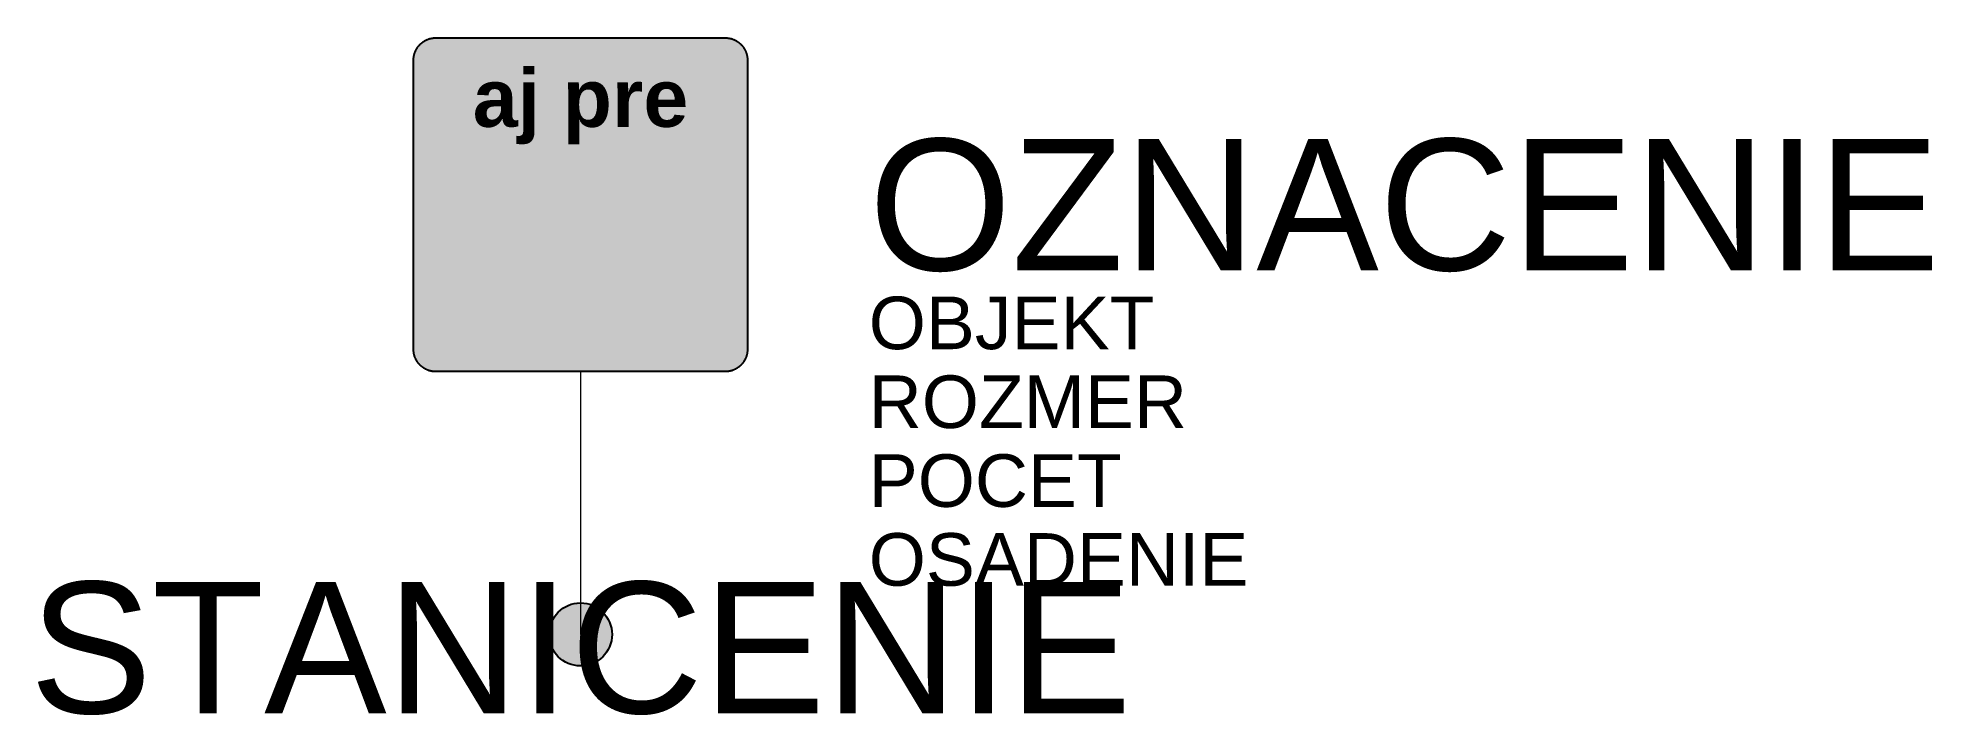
# Model space of a CAD drawing. Header units: metres. Extents: x -10.3 to 25.7, y -1.5 to 11.4.
import ezdxf
from ezdxf.enums import TextEntityAlignment as Align

# ---------------------------------------------------------------- set-up
doc = ezdxf.new("R2010")
doc.units = ezdxf.units.M
doc.layers.get('Defpoints').update_dxf_attribs({"color": 140, "lineweight": 5})
doc.styles.add('DZ', font='arialbd.ttf')
doc.styles.get("Standard").update_dxf_attribs({"font": 'arial.ttf'})

msp = doc.modelspace()

# ---------------------------------------------------------------- texts
at = {"color": 253, "true_color": 0x9b9b9b, "style": 'DZ'}
msp.add_text('aj pre', height=1.1, dxfattribs=at).set_placement((0, 10.207), align=Align.MIDDLE_CENTER)
msp.add_attdef('OZNACENIE', (5.482, 6.927), '526', height=2.5)
msp.add_attdef('STANICENIE', text='', height=2.5).set_placement((0, 1), align=Align.TOP_CENTER)
at = {"layer": 'Defpoints'}
for tag, p, s in [('OBJEKT', (5.482, 5.427), 'Jestvujúci'), ('ROZMER', (5.482, 3.927), '420x420/600x600/750x750'), ('POCET', (5.482, 2.427), ''), ('OSADENIE', (5.482, 0.927), '')]:
    msp.add_attdef(tag, p, s, height=1, dxfattribs=at)

# ---------------------------------------------------------------- hatches: boundary and pattern name
at = {"true_color": 0xf1efea}
msp.add_hatch(color=7, dxfattribs=at).paths.add_polyline_path([(-2.752, 5), (-2.757, 5), (-2.762, 5), (-2.767, 5), (-2.773, 5), (-2.778, 5.001), (-2.783, 5.001), (-2.788, 5.002), (-2.793, 5.002), (-2.799, 5.003), (-2.804, 5.003), (-2.809, 5.004), (-2.814, 5.005), (-2.819, 5.005), (-2.824, 5.006), (-2.83, 5.007), (-2.835, 5.008), (-2.84, 5.009), (-2.845, 5.01), (-2.85, 5.012), (-2.855, 5.013), (-2.86, 5.014), (-2.865, 5.015), (-2.87, 5.017), (-2.875, 5.018), (-2.88, 5.02), (-2.885, 5.021), (-2.89, 5.023), (-2.894, 5.025), (-2.899, 5.027), (-2.904, 5.028), (-2.909, 5.03), (-2.914, 5.032), (-2.918, 5.034), (-2.923, 5.036), (-2.928, 5.038), (-2.933, 5.041), (-2.937, 5.043), (-2.942, 5.045), (-2.946, 5.047), (-2.951, 5.05), (-2.956, 5.052), (-2.96, 5.055), (-2.965, 5.057), (-2.969, 5.06), (-2.973, 5.063), (-2.978, 5.065), (-2.982, 5.068), (-2.987, 5.071), (-2.991, 5.074), (-2.995, 5.077), (-2.999, 5.08), (-3.004, 5.083), (-3.008, 5.086), (-3.012, 5.089), (-3.016, 5.093), (-3.02, 5.096), (-3.024, 5.099), (-3.028, 5.103), (-3.032, 5.106), (-3.036, 5.109), (-3.04, 5.113), (-3.044, 5.117), (-3.047, 5.12), (-3.051, 5.124), (-3.055, 5.128), (-3.058, 5.131), (-3.062, 5.135), (-3.065, 5.139), (-3.069, 5.143), (-3.072, 5.147), (-3.076, 5.151), (-3.079, 5.155), (-3.082, 5.159), (-3.086, 5.163), (-3.089, 5.167), (-3.092, 5.171), (-3.095, 5.176), (-3.098, 5.18), (-3.101, 5.184), (-3.104, 5.188), (-3.107, 5.193), (-3.109, 5.197), (-3.112, 5.201), (-3.115, 5.206), (-3.118, 5.21), (-3.12, 5.215), (-3.123, 5.219), (-3.125, 5.224), (-3.128, 5.229), (-3.13, 5.233), (-3.132, 5.238), (-3.134, 5.242), (-3.137, 5.247), (-3.139, 5.252), (-3.141, 5.256), (-3.143, 5.261), (-3.145, 5.266), (-3.147, 5.271), (-3.148, 5.276), (-3.15, 5.281), (-3.152, 5.285), (-3.154, 5.29), (-3.155, 5.295), (-3.157, 5.3), (-3.158, 5.305), (-3.16, 5.31), (-3.161, 5.315), (-3.162, 5.32), (-3.164, 5.325), (-3.165, 5.33), (-3.166, 5.335), (-3.167, 5.34), (-3.168, 5.345), (-3.169, 5.351), (-3.17, 5.356), (-3.17, 5.361), (-3.171, 5.366), (-3.172, 5.371), (-3.172, 5.376), (-3.173, 5.381), (-3.173, 5.387), (-3.174, 5.392), (-3.174, 5.397), (-3.174, 5.402), (-3.175, 5.408), (-3.175, 5.413), (-3.175, 5.418), (-3.175, 5.423), (-3.175, 10.927), (-3.175, 10.932), (-3.175, 10.937), (-3.175, 10.942), (-3.174, 10.948), (-3.174, 10.953), (-3.174, 10.958), (-3.173, 10.963), (-3.173, 10.968), (-3.172, 10.974), (-3.172, 10.979), (-3.171, 10.984), (-3.17, 10.989), (-3.17, 10.994), (-3.169, 10.999), (-3.168, 11.004), (-3.167, 11.01), (-3.166, 11.015), (-3.165, 11.02), (-3.164, 11.025), (-3.162, 11.03), (-3.161, 11.035), (-3.16, 11.04), (-3.158, 11.045), (-3.157, 11.05), (-3.155, 11.055), (-3.154, 11.06), (-3.152, 11.064), (-3.15, 11.069), (-3.148, 11.074), (-3.147, 11.079), (-3.145, 11.084), (-3.143, 11.089), (-3.141, 11.093), (-3.139, 11.098), (-3.137, 11.103), (-3.134, 11.108), (-3.132, 11.112), (-3.13, 11.117), (-3.128, 11.121), (-3.125, 11.126), (-3.123, 11.131), (-3.12, 11.135), (-3.118, 11.14), (-3.115, 11.144), (-3.112, 11.148), (-3.109, 11.153), (-3.107, 11.157), (-3.104, 11.161), (-3.101, 11.166), (-3.098, 11.17), (-3.095, 11.174), (-3.092, 11.178), (-3.089, 11.183), (-3.086, 11.187), (-3.082, 11.191), (-3.079, 11.195), (-3.076, 11.199), (-3.072, 11.203), (-3.069, 11.207), (-3.065, 11.211), (-3.062, 11.215), (-3.058, 11.218), (-3.055, 11.222), (-3.051, 11.226), (-3.047, 11.23), (-3.044, 11.233), (-3.04, 11.237), (-3.036, 11.24), (-3.032, 11.244), (-3.028, 11.247), (-3.024, 11.251), (-3.02, 11.254), (-3.016, 11.257), (-3.012, 11.261), (-3.008, 11.264), (-3.004, 11.267), (-2.999, 11.27), (-2.995, 11.273), (-2.991, 11.276), (-2.987, 11.279), (-2.982, 11.282), (-2.978, 11.284), (-2.973, 11.287), (-2.969, 11.29), (-2.965, 11.293), (-2.96, 11.295), (-2.956, 11.298), (-2.951, 11.3), (-2.946, 11.302), (-2.942, 11.305), (-2.937, 11.307), (-2.933, 11.309), (-2.928, 11.312), (-2.923, 11.314), (-2.918, 11.316), (-2.914, 11.318), (-2.909, 11.32), (-2.904, 11.322), (-2.899, 11.323), (-2.894, 11.325), (-2.89, 11.327), (-2.885, 11.329), (-2.88, 11.33), (-2.875, 11.332), (-2.87, 11.333), (-2.865, 11.335), (-2.86, 11.336), (-2.855, 11.337), (-2.85, 11.338), (-2.845, 11.34), (-2.84, 11.341), (-2.835, 11.342), (-2.83, 11.343), (-2.824, 11.344), (-2.819, 11.345), (-2.814, 11.345), (-2.809, 11.346), (-2.804, 11.347), (-2.799, 11.347), (-2.793, 11.348), (-2.788, 11.348), (-2.783, 11.349), (-2.778, 11.349), (-2.773, 11.349), (-2.767, 11.35), (-2.762, 11.35), (-2.757, 11.35), (-2.752, 11.35), (2.752, 11.35), (2.757, 11.35), (2.762, 11.35), (2.767, 11.35), (2.773, 11.349), (2.778, 11.349), (2.783, 11.349), (2.788, 11.348), (2.793, 11.348), (2.799, 11.347), (2.804, 11.347), (2.809, 11.346), (2.814, 11.345), (2.819, 11.345), (2.824, 11.344), (2.83, 11.343), (2.835, 11.342), (2.84, 11.341), (2.845, 11.34), (2.85, 11.338), (2.855, 11.337), (2.86, 11.336), (2.865, 11.335), (2.87, 11.333), (2.875, 11.332), (2.88, 11.33), (2.885, 11.329), (2.89, 11.327), (2.894, 11.325), (2.899, 11.323), (2.904, 11.322), (2.909, 11.32), (2.914, 11.318), (2.918, 11.316), (2.923, 11.314), (2.928, 11.312), (2.933, 11.309), (2.937, 11.307), (2.942, 11.305), (2.946, 11.302), (2.951, 11.3), (2.956, 11.298), (2.96, 11.295), (2.965, 11.293), (2.969, 11.29), (2.973, 11.287), (2.978, 11.284), (2.982, 11.282), (2.987, 11.279), (2.991, 11.276), (2.995, 11.273), (2.999, 11.27), (3.003, 11.267), (3.008, 11.264), (3.012, 11.261), (3.016, 11.257), (3.02, 11.254), (3.024, 11.251), (3.028, 11.247), (3.032, 11.244), (3.036, 11.24), (3.04, 11.237), (3.043, 11.233), (3.047, 11.23), (3.051, 11.226), (3.055, 11.222), (3.058, 11.218), (3.062, 11.215), (3.065, 11.211), (3.069, 11.207), (3.072, 11.203), (3.076, 11.199), (3.079, 11.195), (3.082, 11.191), (3.086, 11.187), (3.089, 11.183), (3.092, 11.178), (3.095, 11.174), (3.098, 11.17), (3.101, 11.166), (3.104, 11.161), (3.107, 11.157), (3.109, 11.153), (3.112, 11.148), (3.115, 11.144), (3.118, 11.14), (3.12, 11.135), (3.123, 11.131), (3.125, 11.126), (3.128, 11.121), (3.13, 11.117), (3.132, 11.112), (3.134, 11.108), (3.137, 11.103), (3.139, 11.098), (3.141, 11.093), (3.143, 11.089), (3.145, 11.084), (3.147, 11.079), (3.148, 11.074), (3.15, 11.069), (3.152, 11.064), (3.154, 11.06), (3.155, 11.055), (3.157, 11.05), (3.158, 11.045), (3.16, 11.04), (3.161, 11.035), (3.162, 11.03), (3.163, 11.025), (3.165, 11.02), (3.166, 11.015), (3.167, 11.01), (3.168, 11.004), (3.169, 10.999), (3.17, 10.994), (3.17, 10.989), (3.171, 10.984), (3.172, 10.979), (3.172, 10.974), (3.173, 10.968), (3.173, 10.963), (3.174, 10.958), (3.174, 10.953), (3.174, 10.948), (3.175, 10.942), (3.175, 10.937), (3.175, 10.932), (3.175, 10.927), (3.175, 5.423), (3.175, 5.418), (3.175, 5.413), (3.175, 5.408), (3.174, 5.402), (3.174, 5.397), (3.174, 5.392), (3.173, 5.387), (3.173, 5.381), (3.172, 5.376), (3.172, 5.371), (3.171, 5.366), (3.17, 5.361), (3.17, 5.356), (3.169, 5.351), (3.168, 5.345), (3.167, 5.34), (3.166, 5.335), (3.165, 5.33), (3.163, 5.325), (3.162, 5.32), (3.161, 5.315), (3.16, 5.31), (3.158, 5.305), (3.157, 5.3), (3.155, 5.295), (3.154, 5.29), (3.152, 5.285), (3.15, 5.281), (3.148, 5.276), (3.147, 5.271), (3.145, 5.266), (3.143, 5.261), (3.141, 5.256), (3.139, 5.252), (3.137, 5.247), (3.134, 5.242), (3.132, 5.238), (3.13, 5.233), (3.128, 5.229), (3.125, 5.224), (3.123, 5.219), (3.12, 5.215), (3.118, 5.21), (3.115, 5.206), (3.112, 5.201), (3.109, 5.197), (3.107, 5.193), (3.104, 5.188), (3.101, 5.184), (3.098, 5.18), (3.095, 5.176), (3.092, 5.171), (3.089, 5.167), (3.086, 5.163), (3.082, 5.159), (3.079, 5.155), (3.076, 5.151), (3.072, 5.147), (3.069, 5.143), (3.065, 5.139), (3.062, 5.135), (3.058, 5.131), (3.055, 5.128), (3.051, 5.124), (3.047, 5.12), (3.043, 5.117), (3.04, 5.113), (3.036, 5.109), (3.032, 5.106), (3.028, 5.103), (3.024, 5.099), (3.02, 5.096), (3.016, 5.093), (3.012, 5.089), (3.008, 5.086), (3.003, 5.083), (2.999, 5.08), (2.995, 5.077), (2.991, 5.074), (2.987, 5.071), (2.982, 5.068), (2.978, 5.065), (2.973, 5.063), (2.969, 5.06), (2.965, 5.057), (2.96, 5.055), (2.956, 5.052), (2.951, 5.05), (2.946, 5.047), (2.942, 5.045), (2.937, 5.043), (2.933, 5.041), (2.928, 5.038), (2.923, 5.036), (2.918, 5.034), (2.914, 5.032), (2.909, 5.03), (2.904, 5.028), (2.899, 5.027), (2.894, 5.025), (2.89, 5.023), (2.885, 5.021), (2.88, 5.02), (2.875, 5.018), (2.87, 5.017), (2.865, 5.015), (2.86, 5.014), (2.855, 5.013), (2.85, 5.012), (2.845, 5.01), (2.84, 5.009), (2.835, 5.008), (2.83, 5.007), (2.824, 5.006), (2.819, 5.005), (2.814, 5.005), (2.809, 5.004), (2.804, 5.003), (2.799, 5.003), (2.793, 5.002), (2.788, 5.002), (2.783, 5.001), (2.778, 5.001), (2.773, 5), (2.767, 5), (2.762, 5), (2.757, 5), (2.752, 5)])
at = {"true_color": 0x9b9b9b}
h = msp.add_hatch(color=253, dxfattribs=at)
h.paths.add_polyline_path([(-2.752, 5.106), (-2.76, 5.106), (-2.768, 5.106), (-2.776, 5.107), (-2.784, 5.107), (-2.792, 5.108), (-2.8, 5.109), (-2.808, 5.111), (-2.816, 5.112), (-2.823, 5.114), (-2.831, 5.116), (-2.839, 5.118), (-2.846, 5.12), (-2.854, 5.122), (-2.861, 5.125), (-2.868, 5.128), (-2.875, 5.131), (-2.882, 5.134), (-2.889, 5.137), (-2.896, 5.141), (-2.903, 5.144), (-2.91, 5.148), (-2.916, 5.152), (-2.923, 5.156), (-2.929, 5.16), (-2.935, 5.164), (-2.942, 5.169), (-2.948, 5.174), (-2.954, 5.178), (-2.959, 5.183), (-2.965, 5.188), (-2.971, 5.193), (-2.976, 5.199), (-2.981, 5.204), (-2.987, 5.21), (-2.992, 5.215), (-2.997, 5.221), (-3.001, 5.227), (-3.006, 5.233), (-3.011, 5.239), (-3.015, 5.246), (-3.019, 5.252), (-3.023, 5.259), (-3.027, 5.265), (-3.031, 5.272), (-3.034, 5.279), (-3.038, 5.286), (-3.041, 5.293), (-3.044, 5.3), (-3.047, 5.307), (-3.05, 5.314), (-3.053, 5.321), (-3.055, 5.329), (-3.057, 5.336), (-3.059, 5.344), (-3.061, 5.352), (-3.063, 5.359), (-3.064, 5.367), (-3.066, 5.375), (-3.067, 5.383), (-3.068, 5.391), (-3.068, 5.399), (-3.069, 5.407), (-3.069, 5.415), (-3.069, 5.423), (-3.069, 10.927), (-3.069, 10.935), (-3.069, 10.943), (-3.068, 10.951), (-3.068, 10.959), (-3.067, 10.967), (-3.066, 10.975), (-3.064, 10.983), (-3.063, 10.991), (-3.061, 10.998), (-3.059, 11.006), (-3.057, 11.014), (-3.055, 11.021), (-3.053, 11.028), (-3.05, 11.036), (-3.047, 11.043), (-3.044, 11.05), (-3.041, 11.057), (-3.038, 11.064), (-3.034, 11.071), (-3.031, 11.078), (-3.027, 11.085), (-3.023, 11.091), (-3.019, 11.098), (-3.015, 11.104), (-3.011, 11.11), (-3.006, 11.117), (-3.001, 11.123), (-2.997, 11.129), (-2.992, 11.134), (-2.987, 11.14), (-2.981, 11.146), (-2.976, 11.151), (-2.971, 11.156), (-2.965, 11.162), (-2.959, 11.167), (-2.954, 11.172), (-2.948, 11.176), (-2.942, 11.181), (-2.935, 11.186), (-2.929, 11.19), (-2.923, 11.194), (-2.916, 11.198), (-2.91, 11.202), (-2.903, 11.206), (-2.896, 11.209), (-2.889, 11.213), (-2.882, 11.216), (-2.875, 11.219), (-2.868, 11.222), (-2.861, 11.225), (-2.854, 11.227), (-2.846, 11.23), (-2.839, 11.232), (-2.831, 11.234), (-2.823, 11.236), (-2.816, 11.238), (-2.808, 11.239), (-2.8, 11.24), (-2.792, 11.242), (-2.784, 11.243), (-2.776, 11.243), (-2.768, 11.244), (-2.76, 11.244), (-2.752, 11.244), (2.752, 11.244), (2.76, 11.244), (2.768, 11.244), (2.776, 11.243), (2.784, 11.243), (2.792, 11.242), (2.8, 11.24), (2.808, 11.239), (2.816, 11.238), (2.823, 11.236), (2.831, 11.234), (2.839, 11.232), (2.846, 11.23), (2.853, 11.227), (2.861, 11.225), (2.868, 11.222), (2.875, 11.219), (2.882, 11.216), (2.889, 11.213), (2.896, 11.209), (2.903, 11.206), (2.91, 11.202), (2.916, 11.198), (2.923, 11.194), (2.929, 11.19), (2.935, 11.186), (2.942, 11.181), (2.948, 11.176), (2.954, 11.172), (2.959, 11.167), (2.965, 11.162), (2.971, 11.156), (2.976, 11.151), (2.981, 11.146), (2.987, 11.14), (2.992, 11.134), (2.997, 11.129), (3.001, 11.123), (3.006, 11.117), (3.011, 11.11), (3.015, 11.104), (3.019, 11.098), (3.023, 11.091), (3.027, 11.085), (3.031, 11.078), (3.034, 11.071), (3.038, 11.064), (3.041, 11.057), (3.044, 11.05), (3.047, 11.043), (3.05, 11.036), (3.052, 11.028), (3.055, 11.021), (3.057, 11.014), (3.059, 11.006), (3.061, 10.998), (3.063, 10.991), (3.064, 10.983), (3.066, 10.975), (3.067, 10.967), (3.068, 10.959), (3.068, 10.951), (3.069, 10.943), (3.069, 10.935), (3.069, 10.927), (3.069, 5.423), (3.069, 5.415), (3.069, 5.407), (3.068, 5.399), (3.068, 5.391), (3.067, 5.383), (3.066, 5.375), (3.064, 5.367), (3.063, 5.359), (3.061, 5.352), (3.059, 5.344), (3.057, 5.336), (3.055, 5.329), (3.052, 5.321), (3.05, 5.314), (3.047, 5.307), (3.044, 5.3), (3.041, 5.293), (3.038, 5.286), (3.034, 5.279), (3.031, 5.272), (3.027, 5.265), (3.023, 5.259), (3.019, 5.252), (3.015, 5.246), (3.011, 5.239), (3.006, 5.233), (3.001, 5.227), (2.997, 5.221), (2.992, 5.215), (2.987, 5.21), (2.981, 5.204), (2.976, 5.199), (2.971, 5.193), (2.965, 5.188), (2.959, 5.183), (2.954, 5.178), (2.948, 5.174), (2.942, 5.169), (2.935, 5.164), (2.929, 5.16), (2.923, 5.156), (2.916, 5.152), (2.91, 5.148), (2.903, 5.144), (2.896, 5.141), (2.889, 5.137), (2.882, 5.134), (2.875, 5.131), (2.868, 5.128), (2.861, 5.125), (2.853, 5.122), (2.846, 5.12), (2.839, 5.118), (2.831, 5.116), (2.823, 5.114), (2.816, 5.112), (2.808, 5.111), (2.8, 5.109), (2.792, 5.108), (2.784, 5.107), (2.776, 5.107), (2.768, 5.106), (2.76, 5.106), (2.752, 5.106)])
h.paths.add_polyline_path([(-2.752, 5.265), (-2.756, 5.265), (-2.76, 5.265), (-2.764, 5.265), (-2.768, 5.265), (-2.772, 5.266), (-2.776, 5.266), (-2.78, 5.267), (-2.784, 5.268), (-2.788, 5.269), (-2.791, 5.27), (-2.795, 5.271), (-2.799, 5.272), (-2.803, 5.273), (-2.806, 5.274), (-2.81, 5.276), (-2.813, 5.277), (-2.817, 5.279), (-2.82, 5.28), (-2.824, 5.282), (-2.827, 5.284), (-2.831, 5.286), (-2.834, 5.288), (-2.837, 5.29), (-2.84, 5.292), (-2.844, 5.294), (-2.847, 5.296), (-2.85, 5.298), (-2.853, 5.301), (-2.856, 5.303), (-2.858, 5.306), (-2.861, 5.308), (-2.864, 5.311), (-2.867, 5.314), (-2.869, 5.317), (-2.872, 5.319), (-2.874, 5.322), (-2.877, 5.325), (-2.879, 5.328), (-2.881, 5.331), (-2.883, 5.335), (-2.885, 5.338), (-2.887, 5.341), (-2.889, 5.344), (-2.891, 5.348), (-2.893, 5.351), (-2.895, 5.354), (-2.896, 5.358), (-2.898, 5.361), (-2.899, 5.365), (-2.901, 5.369), (-2.902, 5.372), (-2.903, 5.376), (-2.904, 5.38), (-2.905, 5.384), (-2.906, 5.387), (-2.907, 5.391), (-2.908, 5.395), (-2.909, 5.399), (-2.909, 5.403), (-2.91, 5.407), (-2.91, 5.411), (-2.91, 5.415), (-2.91, 5.419), (-2.91, 5.423), (-2.91, 10.927), (-2.91, 10.931), (-2.91, 10.935), (-2.91, 10.939), (-2.91, 10.943), (-2.909, 10.947), (-2.909, 10.951), (-2.908, 10.955), (-2.907, 10.959), (-2.906, 10.962), (-2.905, 10.966), (-2.904, 10.97), (-2.903, 10.974), (-2.902, 10.978), (-2.901, 10.981), (-2.899, 10.985), (-2.898, 10.988), (-2.896, 10.992), (-2.895, 10.995), (-2.893, 10.999), (-2.891, 11.002), (-2.889, 11.006), (-2.887, 11.009), (-2.885, 11.012), (-2.883, 11.015), (-2.881, 11.019), (-2.879, 11.022), (-2.877, 11.025), (-2.874, 11.028), (-2.872, 11.031), (-2.869, 11.033), (-2.867, 11.036), (-2.864, 11.039), (-2.861, 11.042), (-2.858, 11.044), (-2.856, 11.047), (-2.853, 11.049), (-2.85, 11.051), (-2.847, 11.054), (-2.844, 11.056), (-2.84, 11.058), (-2.837, 11.06), (-2.834, 11.062), (-2.831, 11.064), (-2.827, 11.066), (-2.824, 11.068), (-2.82, 11.07), (-2.817, 11.071), (-2.813, 11.073), (-2.81, 11.074), (-2.806, 11.076), (-2.803, 11.077), (-2.799, 11.078), (-2.795, 11.079), (-2.791, 11.08), (-2.788, 11.081), (-2.784, 11.082), (-2.78, 11.083), (-2.776, 11.084), (-2.772, 11.084), (-2.768, 11.085), (-2.764, 11.085), (-2.76, 11.085), (-2.756, 11.085), (-2.752, 11.085), (2.752, 11.085), (2.756, 11.085), (2.76, 11.085), (2.764, 11.085), (2.768, 11.085), (2.772, 11.084), (2.776, 11.084), (2.78, 11.083), (2.784, 11.082), (2.787, 11.081), (2.791, 11.08), (2.795, 11.079), (2.799, 11.078), (2.803, 11.077), (2.806, 11.076), (2.81, 11.074), (2.813, 11.073), (2.817, 11.071), (2.82, 11.07), (2.824, 11.068), (2.827, 11.066), (2.831, 11.064), (2.834, 11.062), (2.837, 11.06), (2.84, 11.058), (2.844, 11.056), (2.847, 11.054), (2.85, 11.051), (2.853, 11.049), (2.856, 11.047), (2.858, 11.044), (2.861, 11.042), (2.864, 11.039), (2.867, 11.036), (2.869, 11.033), (2.872, 11.031), (2.874, 11.028), (2.877, 11.025), (2.879, 11.022), (2.881, 11.019), (2.883, 11.015), (2.885, 11.012), (2.887, 11.009), (2.889, 11.006), (2.891, 11.002), (2.893, 10.999), (2.895, 10.995), (2.896, 10.992), (2.898, 10.988), (2.899, 10.985), (2.901, 10.981), (2.902, 10.978), (2.903, 10.974), (2.904, 10.97), (2.905, 10.966), (2.906, 10.962), (2.907, 10.959), (2.908, 10.955), (2.909, 10.951), (2.909, 10.947), (2.91, 10.943), (2.91, 10.939), (2.91, 10.935), (2.91, 10.931), (2.91, 10.927), (2.91, 5.423), (2.91, 5.419), (2.91, 5.415), (2.91, 5.411), (2.91, 5.407), (2.909, 5.403), (2.909, 5.399), (2.908, 5.395), (2.907, 5.391), (2.906, 5.387), (2.905, 5.384), (2.904, 5.38), (2.903, 5.376), (2.902, 5.372), (2.901, 5.369), (2.899, 5.365), (2.898, 5.361), (2.896, 5.358), (2.895, 5.354), (2.893, 5.351), (2.891, 5.348), (2.889, 5.344), (2.887, 5.341), (2.885, 5.338), (2.883, 5.335), (2.881, 5.331), (2.879, 5.328), (2.877, 5.325), (2.874, 5.322), (2.872, 5.319), (2.869, 5.317), (2.867, 5.314), (2.864, 5.311), (2.861, 5.308), (2.858, 5.306), (2.856, 5.303), (2.853, 5.301), (2.85, 5.298), (2.847, 5.296), (2.844, 5.294), (2.84, 5.292), (2.837, 5.29), (2.834, 5.288), (2.831, 5.286), (2.827, 5.284), (2.824, 5.282), (2.82, 5.28), (2.817, 5.279), (2.813, 5.277), (2.81, 5.276), (2.806, 5.274), (2.803, 5.273), (2.799, 5.272), (2.795, 5.271), (2.791, 5.27), (2.787, 5.269), (2.784, 5.268), (2.78, 5.267), (2.776, 5.266), (2.772, 5.266), (2.768, 5.265), (2.764, 5.265), (2.76, 5.265), (2.756, 5.265), (2.752, 5.265)], flags=16)
h = msp.add_hatch(color=253, dxfattribs=at)
h.paths.add_polyline_path([(-1.508, 7.5), (-1.508, 7.509), (-1.508, 7.519), (-1.507, 7.528), (-1.506, 7.537), (-1.505, 7.546), (-1.504, 7.555), (-1.503, 7.564), (-1.501, 7.572), (-1.499, 7.581), (-1.497, 7.59), (-1.495, 7.598), (-1.492, 7.606), (-1.489, 7.615), (-1.486, 7.623), (-1.483, 7.631), (-1.48, 7.639), (-1.477, 7.647), (-1.473, 7.655), (-1.469, 7.663), (-1.465, 7.671), (-1.461, 7.678), (-1.456, 7.686), (-1.452, 7.693), (-1.447, 7.7), (-1.442, 7.707), (-1.437, 7.714), (-1.432, 7.721), (-1.427, 7.727), (-1.421, 7.734), (-1.415, 7.74), (-1.409, 7.747), (-1.404, 7.753), (-1.397, 7.759), (-1.391, 7.765), (-1.385, 7.77), (-1.378, 7.776), (-1.371, 7.781), (-1.365, 7.786), (-1.358, 7.792), (-1.351, 7.796), (-1.343, 7.801), (-1.336, 7.806), (-1.329, 7.81), (-1.321, 7.814), (-1.314, 7.818), (-1.306, 7.822), (-1.298, 7.826), (-1.29, 7.829), (-1.282, 7.833), (-1.274, 7.836), (-1.266, 7.839), (-1.257, 7.841), (-1.249, 7.844), (-1.24, 7.846), (-1.232, 7.848), (-1.223, 7.85), (-1.214, 7.852), (-1.205, 7.853), (-1.196, 7.855), (-1.188, 7.856), (-1.178, 7.856), (-1.169, 7.857), (-1.16, 7.857), (-1.151, 7.857), (-1.142, 7.857), (-1.133, 7.857), (-1.123, 7.856), (-1.114, 7.856), (-1.105, 7.855), (-1.097, 7.853), (-1.088, 7.852), (-1.079, 7.85), (-1.07, 7.848), (-1.062, 7.846), (-1.053, 7.844), (-1.045, 7.841), (-1.036, 7.839), (-1.028, 7.836), (-1.02, 7.833), (-1.012, 7.829), (-1.004, 7.826), (-0.996, 7.822), (-0.988, 7.818), (-0.981, 7.814), (-0.973, 7.81), (-0.966, 7.806), (-0.958, 7.801), (-0.951, 7.796), (-0.944, 7.792), (-0.937, 7.786), (-0.93, 7.781), (-0.924, 7.776), (-0.917, 7.77), (-0.911, 7.765), (-0.904, 7.759), (-0.898, 7.753), (-0.892, 7.747), (-0.887, 7.74), (-0.881, 7.734), (-0.875, 7.727), (-0.87, 7.721), (-0.865, 7.714), (-0.86, 7.707), (-0.855, 7.7), (-0.85, 7.693), (-0.846, 7.686), (-0.841, 7.678), (-0.837, 7.671), (-0.833, 7.663), (-0.829, 7.655), (-0.825, 7.647), (-0.822, 7.639), (-0.819, 7.631), (-0.815, 7.623), (-0.813, 7.615), (-0.81, 7.606), (-0.807, 7.598), (-0.805, 7.59), (-0.803, 7.581), (-0.801, 7.572), (-0.799, 7.564), (-0.798, 7.555), (-0.797, 7.546), (-0.796, 7.537), (-0.795, 7.528), (-0.794, 7.519), (-0.794, 7.509), (-0.794, 7.5), (-0.794, 7.461), (0.675, 7.461), (0.675, 7.5), (0.675, 7.509), (0.675, 7.519), (0.676, 7.528), (0.676, 7.537), (0.678, 7.546), (0.679, 7.555), (0.68, 7.564), (0.682, 7.572), (0.684, 7.581), (0.686, 7.59), (0.688, 7.598), (0.691, 7.606), (0.693, 7.615), (0.696, 7.623), (0.699, 7.631), (0.703, 7.639), (0.706, 7.647), (0.71, 7.655), (0.714, 7.663), (0.718, 7.671), (0.722, 7.678), (0.726, 7.686), (0.731, 7.693), (0.736, 7.7), (0.741, 7.707), (0.746, 7.714), (0.751, 7.721), (0.756, 7.727), (0.762, 7.734), (0.767, 7.74), (0.773, 7.747), (0.779, 7.753), (0.785, 7.759), (0.792, 7.765), (0.798, 7.77), (0.805, 7.776), (0.811, 7.781), (0.818, 7.786), (0.825, 7.792), (0.832, 7.796), (0.839, 7.801), (0.847, 7.806), (0.854, 7.81), (0.862, 7.814), (0.869, 7.818), (0.877, 7.822), (0.885, 7.826), (0.893, 7.829), (0.901, 7.833), (0.909, 7.836), (0.917, 7.839), (0.926, 7.841), (0.934, 7.844), (0.943, 7.846), (0.951, 7.848), (0.96, 7.85), (0.969, 7.852), (0.977, 7.853), (0.986, 7.855), (0.995, 7.856), (1.004, 7.856), (1.013, 7.857), (1.023, 7.857), (1.032, 7.857), (1.041, 7.857), (1.05, 7.857), (1.059, 7.856), (1.068, 7.856), (1.077, 7.855), (1.086, 7.853), (1.095, 7.852), (1.104, 7.85), (1.113, 7.848), (1.121, 7.846), (1.13, 7.844), (1.138, 7.841), (1.146, 7.839), (1.155, 7.836), (1.163, 7.833), (1.171, 7.829), (1.179, 7.826), (1.187, 7.822), (1.194, 7.818), (1.202, 7.814), (1.21, 7.81), (1.217, 7.806), (1.224, 7.801), (1.232, 7.796), (1.239, 7.792), (1.246, 7.786), (1.252, 7.781), (1.259, 7.776), (1.266, 7.77), (1.272, 7.765), (1.278, 7.759), (1.284, 7.753), (1.29, 7.747), (1.296, 7.74), (1.302, 7.734), (1.308, 7.727), (1.313, 7.721), (1.318, 7.714), (1.323, 7.707), (1.328, 7.7), (1.333, 7.693), (1.337, 7.686), (1.342, 7.678), (1.346, 7.671), (1.35, 7.663), (1.354, 7.655), (1.357, 7.647), (1.361, 7.639), (1.364, 7.631), (1.367, 7.623), (1.37, 7.615), (1.373, 7.606), (1.375, 7.598), (1.378, 7.59), (1.38, 7.581), (1.382, 7.572), (1.383, 7.564), (1.385, 7.555), (1.386, 7.546), (1.387, 7.537), (1.388, 7.528), (1.389, 7.519), (1.389, 7.509), (1.389, 7.5), (1.389, 7.461), (1.905, 7.461), (1.909, 7.461), (1.913, 7.461), (1.917, 7.461), (1.921, 7.461), (1.925, 7.462), (1.929, 7.462), (1.933, 7.463), (1.937, 7.464), (1.941, 7.465), (1.945, 7.466), (1.948, 7.467), (1.952, 7.468), (1.956, 7.469), (1.96, 7.47), (1.963, 7.472), (1.967, 7.473), (1.97, 7.475), (1.974, 7.476), (1.977, 7.478), (1.981, 7.48), (1.984, 7.482), (1.987, 7.484), (1.991, 7.486), (1.994, 7.488), (1.997, 7.49), (2, 7.492), (2.003, 7.494), (2.006, 7.497), (2.009, 7.499), (2.012, 7.502), (2.014, 7.504), (2.017, 7.507), (2.02, 7.51), (2.022, 7.513), (2.025, 7.515), (2.027, 7.518), (2.03, 7.521), (2.032, 7.524), (2.034, 7.527), (2.037, 7.531), (2.039, 7.534), (2.041, 7.537), (2.043, 7.54), (2.045, 7.544), (2.046, 7.547), (2.048, 7.55), (2.05, 7.554), (2.051, 7.558), (2.053, 7.561), (2.054, 7.565), (2.055, 7.568), (2.057, 7.572), (2.058, 7.576), (2.059, 7.58), (2.06, 7.583), (2.061, 7.587), (2.061, 7.591), (2.062, 7.595), (2.062, 7.599), (2.063, 7.603), (2.063, 7.607), (2.063, 7.611), (2.064, 7.615), (2.064, 7.619), (2.064, 8.062), (2.064, 8.063), (2.064, 8.064), (2.064, 8.065), (2.064, 8.066), (2.064, 8.067), (2.064, 8.068), (2.064, 8.069), (2.064, 8.07), (2.064, 8.072), (2.063, 8.073), (2.063, 8.074), (2.063, 8.075), (2.063, 8.076), (2.063, 8.077), (2.063, 8.078), (2.063, 8.079), (2.063, 8.08), (2.063, 8.081), (2.063, 8.082), (2.063, 8.083), (2.063, 8.084), (2.063, 8.085), (2.063, 8.086), (2.062, 8.087), (2.062, 8.088), (2.062, 8.089), (2.062, 8.09), (2.062, 8.091), (2.062, 8.092), (2.062, 8.093), (2.062, 8.094), (2.061, 8.095), (2.061, 8.096), (2.061, 8.097), (2.061, 8.098), (2.061, 8.099), (2.061, 8.1), (2.061, 8.101), (2.06, 8.102), (2.06, 8.103), (2.06, 8.104), (2.06, 8.105), (2.06, 8.106), (2.059, 8.108), (2.059, 8.108), (2.059, 8.109), (2.059, 8.111), (2.059, 8.112), (2.058, 8.113), (2.058, 8.114), (2.058, 8.115), (2.058, 8.116), (2.057, 8.117), (2.057, 8.118), (2.057, 8.119), (2.057, 8.12), (2.056, 8.121), (2.056, 8.122), (2.056, 8.123), (2.056, 8.124), (2.055, 8.125), (2.055, 8.126), (2.055, 8.127), (2.055, 8.128), (1.893, 8.695), (1.892, 8.698), (1.891, 8.701), (1.89, 8.704), (1.888, 8.707), (1.887, 8.71), (1.886, 8.713), (1.885, 8.716), (1.883, 8.719), (1.882, 8.722), (1.88, 8.725), (1.879, 8.728), (1.877, 8.731), (1.876, 8.733), (1.874, 8.736), (1.872, 8.739), (1.87, 8.742), (1.869, 8.744), (1.867, 8.747), (1.865, 8.749), (1.863, 8.752), (1.861, 8.754), (1.859, 8.757), (1.857, 8.759), (1.854, 8.761), (1.852, 8.763), (1.85, 8.766), (1.848, 8.768), (1.845, 8.77), (1.843, 8.772), (1.84, 8.774), (1.838, 8.776), (1.836, 8.778), (1.833, 8.78), (1.83, 8.782), (1.828, 8.783), (1.825, 8.785), (1.822, 8.787), (1.82, 8.788), (1.817, 8.79), (1.814, 8.791), (1.811, 8.793), (1.809, 8.794), (1.806, 8.796), (1.803, 8.797), (1.8, 8.798), (1.797, 8.799), (1.794, 8.8), (1.791, 8.802), (1.788, 8.803), (1.785, 8.804), (1.782, 8.804), (1.779, 8.805), (1.776, 8.806), (1.772, 8.807), (1.769, 8.807), (1.766, 8.808), (1.763, 8.808), (1.76, 8.809), (1.756, 8.809), (1.753, 8.809), (1.75, 8.81), (1.747, 8.81), (1.743, 8.81), (1.74, 8.81), (-1.865, 8.81), (-1.866, 8.81), (-1.867, 8.81), (-1.868, 8.81), (-1.869, 8.81), (-1.87, 8.81), (-1.871, 8.81), (-1.872, 8.809), (-1.873, 8.809), (-1.874, 8.809), (-1.875, 8.809), (-1.876, 8.808), (-1.877, 8.808), (-1.878, 8.808), (-1.879, 8.808), (-1.88, 8.807), (-1.881, 8.807), (-1.882, 8.806), (-1.883, 8.806), (-1.883, 8.806), (-1.884, 8.805), (-1.885, 8.805), (-1.886, 8.804), (-1.887, 8.804), (-1.888, 8.803), (-1.888, 8.803), (-1.889, 8.802), (-1.89, 8.801), (-1.891, 8.801), (-1.891, 8.8), (-1.892, 8.8), (-1.893, 8.799), (-1.893, 8.798), (-1.894, 8.798), (-1.895, 8.797), (-1.895, 8.796), (-1.896, 8.796), (-1.897, 8.795), (-1.897, 8.794), (-1.898, 8.793), (-1.898, 8.792), (-1.899, 8.792), (-1.899, 8.791), (-1.9, 8.79), (-1.9, 8.789), (-1.901, 8.788), (-1.901, 8.788), (-1.901, 8.787), (-1.902, 8.786), (-1.902, 8.785), (-1.903, 8.784), (-1.903, 8.783), (-1.903, 8.782), (-1.904, 8.781), (-1.904, 8.78), (-1.904, 8.779), (-1.904, 8.778), (-1.904, 8.777), (-1.905, 8.776), (-1.905, 8.775), (-1.905, 8.774), (-1.905, 8.773), (-1.905, 8.772), (-1.905, 8.771), (-1.905, 8.77), (-1.905, 8.691), (-1.905, 8.69), (-1.905, 8.689), (-1.905, 8.688), (-1.905, 8.687), (-1.905, 8.687), (-1.905, 8.686), (-1.905, 8.685), (-1.904, 8.684), (-1.904, 8.683), (-1.904, 8.682), (-1.904, 8.681), (-1.904, 8.681), (-1.903, 8.68), (-1.903, 8.679), (-1.903, 8.678), (-1.903, 8.677), (-1.902, 8.677), (-1.902, 8.676), (-1.902, 8.675), (-1.901, 8.674), (-1.901, 8.674), (-1.901, 8.673), (-1.9, 8.672), (-1.9, 8.671), (-1.899, 8.671), (-1.899, 8.67), (-1.899, 8.669), (-1.898, 8.668), (-1.898, 8.668), (-1.897, 8.667), (-1.897, 8.666), (-1.896, 8.666), (-1.896, 8.665), (-1.895, 8.665), (-1.894, 8.664), (-1.894, 8.663), (-1.893, 8.663), (-1.893, 8.662), (-1.892, 8.662), (-1.891, 8.661), (-1.891, 8.66), (-1.89, 8.66), (-1.89, 8.659), (-1.889, 8.659), (-1.888, 8.658), (-1.887, 8.658), (-1.887, 8.658), (-1.886, 8.657), (-1.885, 8.657), (-1.885, 8.656), (-1.884, 8.656), (-1.883, 8.655), (-1.882, 8.655), (-1.882, 8.655), (-1.881, 8.654), (-1.88, 8.654), (-1.879, 8.654), (-1.878, 8.653), (-1.878, 8.653), (-1.877, 8.653), (-1.876, 8.653), (-1.875, 8.652), (-1.874, 8.652), (-1.873, 8.652), (-1.872, 8.652), (-1.872, 8.652), (-1.871, 8.651), (-1.87, 8.651), (-1.869, 8.651), (-1.868, 8.651), (-1.868, 8.65), (-1.867, 8.65), (-1.866, 8.65), (-1.865, 8.649), (-1.864, 8.649), (-1.864, 8.649), (-1.863, 8.648), (-1.862, 8.648), (-1.861, 8.647), (-1.861, 8.647), (-1.86, 8.647), (-1.859, 8.646), (-1.859, 8.646), (-1.858, 8.645), (-1.857, 8.645), (-1.857, 8.644), (-1.856, 8.644), (-1.855, 8.643), (-1.855, 8.642), (-1.854, 8.642), (-1.853, 8.641), (-1.853, 8.641), (-1.852, 8.64), (-1.852, 8.639), (-1.851, 8.639), (-1.851, 8.638), (-1.85, 8.638), (-1.85, 8.637), (-1.849, 8.636), (-1.849, 8.636), (-1.848, 8.635), (-1.848, 8.634), (-1.847, 8.633), (-1.847, 8.633), (-1.846, 8.632), (-1.846, 8.631), (-1.846, 8.63), (-1.845, 8.63), (-1.845, 8.629), (-1.845, 8.628), (-1.844, 8.627), (-1.844, 8.627), (-1.844, 8.626), (-1.844, 8.625), (-1.843, 8.624), (-1.843, 8.623), (-1.843, 8.623), (-1.843, 8.622), (-1.842, 8.621), (-1.842, 8.62), (-1.842, 8.619), (-1.842, 8.618), (-1.842, 8.618), (-1.842, 8.617), (-1.842, 8.616), (-1.842, 8.615), (-1.842, 8.614), (-1.842, 8.613), (-1.842, 8.613), (-1.842, 8.612), (-1.842, 8.612), (-1.842, 8.611), (-1.842, 8.611), (-1.842, 8.611), (-1.842, 8.61), (-1.842, 8.61), (-1.842, 8.609), (-1.842, 8.609), (-1.842, 8.608), (-1.842, 8.608), (-1.842, 8.608), (-1.842, 8.607), (-1.842, 8.607), (-1.842, 8.606), (-1.842, 8.606), (-1.842, 8.606), (-1.843, 8.605), (-1.843, 8.605), (-1.843, 8.604), (-1.843, 8.604), (-1.843, 8.603), (-1.843, 8.603), (-1.843, 8.603), (-1.843, 8.602), (-1.843, 8.602), (-1.843, 8.601), (-1.844, 8.601), (-1.844, 8.601), (-1.844, 8.6), (-1.844, 8.6), (-2.05, 8.023), (-2.05, 8.022), (-2.051, 8.021), (-2.051, 8.02), (-2.052, 8.018), (-2.052, 8.017), (-2.052, 8.016), (-2.053, 8.015), (-2.053, 8.014), (-2.054, 8.012), (-2.054, 8.011), (-2.054, 8.01), (-2.055, 8.009), (-2.055, 8.007), (-2.055, 8.006), (-2.056, 8.005), (-2.056, 8.004), (-2.056, 8.003), (-2.057, 8.001), (-2.057, 8), (-2.057, 7.999), (-2.057, 7.998), (-2.058, 7.996), (-2.058, 7.995), (-2.058, 7.994), (-2.059, 7.993), (-2.059, 7.991), (-2.059, 7.99), (-2.059, 7.989), (-2.06, 7.988), (-2.06, 7.986), (-2.06, 7.985), (-2.06, 7.984), (-2.06, 7.983), (-2.061, 7.981), (-2.061, 7.98), (-2.061, 7.979), (-2.061, 7.978), (-2.061, 7.976), (-2.062, 7.975), (-2.062, 7.974), (-2.062, 7.972), (-2.062, 7.971), (-2.062, 7.97), (-2.062, 7.969), (-2.063, 7.967), (-2.063, 7.966), (-2.063, 7.965), (-2.063, 7.964), (-2.063, 7.962), (-2.063, 7.961), (-2.063, 7.96), (-2.063, 7.959), (-2.063, 7.957), (-2.063, 7.956), (-2.063, 7.955), (-2.064, 7.953), (-2.064, 7.952), (-2.064, 7.951), (-2.064, 7.95), (-2.064, 7.948), (-2.064, 7.947), (-2.064, 7.946), (-2.064, 7.945), (-2.064, 7.943), (-2.064, 7.54), (-2.064, 7.538), (-2.064, 7.536), (-2.064, 7.534), (-2.063, 7.532), (-2.063, 7.53), (-2.063, 7.528), (-2.063, 7.526), (-2.062, 7.524), (-2.062, 7.522), (-2.061, 7.52), (-2.061, 7.518), (-2.06, 7.516), (-2.06, 7.515), (-2.059, 7.513), (-2.058, 7.511), (-2.058, 7.509), (-2.057, 7.507), (-2.056, 7.506), (-2.055, 7.504), (-2.054, 7.502), (-2.053, 7.5), (-2.052, 7.499), (-2.051, 7.497), (-2.05, 7.496), (-2.049, 7.494), (-2.048, 7.492), (-2.047, 7.491), (-2.046, 7.489), (-2.044, 7.488), (-2.043, 7.487), (-2.042, 7.485), (-2.04, 7.484), (-2.039, 7.483), (-2.038, 7.481), (-2.036, 7.48), (-2.035, 7.479), (-2.033, 7.477), (-2.032, 7.476), (-2.03, 7.475), (-2.029, 7.474), (-2.027, 7.473), (-2.026, 7.472), (-2.024, 7.471), (-2.022, 7.47), (-2.021, 7.469), (-2.019, 7.468), (-2.017, 7.468), (-2.015, 7.467), (-2.014, 7.466), (-2.012, 7.465), (-2.01, 7.465), (-2.008, 7.464), (-2.006, 7.464), (-2.004, 7.463), (-2.002, 7.463), (-2, 7.462), (-1.998, 7.462), (-1.997, 7.461), (-1.995, 7.461), (-1.992, 7.461), (-1.991, 7.461), (-1.989, 7.461), (-1.986, 7.461), (-1.984, 7.461), (-1.508, 7.461)])
edge = h.paths.add_edge_path(flags=16)
edge.add_line((-1.86, 8.096), (-1.385, 8.096))
edge.add_line((-1.385, 8.096), (-1.384, 8.096))
edge.add_line((-1.384, 8.096), (-1.382, 8.096))
edge.add_line((-1.382, 8.096), (-1.381, 8.096))
edge.add_line((-1.381, 8.096), (-1.379, 8.096))
edge.add_line((-1.379, 8.096), (-1.378, 8.096))
edge.add_line((-1.378, 8.096), (-1.376, 8.096))
edge.add_line((-1.376, 8.096), (-1.375, 8.097))
edge.add_line((-1.375, 8.097), (-1.373, 8.097))
edge.add_line((-1.373, 8.097), (-1.372, 8.097))
edge.add_line((-1.372, 8.097), (-1.37, 8.097))
edge.add_line((-1.37, 8.097), (-1.369, 8.098))
edge.add_line((-1.369, 8.098), (-1.367, 8.098))
edge.add_line((-1.367, 8.098), (-1.366, 8.099))
edge.add_line((-1.366, 8.099), (-1.365, 8.099))
edge.add_line((-1.365, 8.099), (-1.363, 8.1))
edge.add_line((-1.363, 8.1), (-1.362, 8.1))
edge.add_line((-1.362, 8.1), (-1.361, 8.101))
edge.add_line((-1.361, 8.101), (-1.359, 8.101))
edge.add_line((-1.359, 8.101), (-1.358, 8.102))
edge.add_line((-1.358, 8.102), (-1.357, 8.103))
edge.add_line((-1.357, 8.103), (-1.355, 8.103))
edge.add_line((-1.355, 8.103), (-1.354, 8.104))
edge.add_line((-1.354, 8.104), (-1.353, 8.105))
edge.add_line((-1.353, 8.105), (-1.352, 8.106))
edge.add_line((-1.352, 8.106), (-1.351, 8.107))
edge.add_line((-1.351, 8.107), (-1.35, 8.107))
edge.add_line((-1.35, 8.107), (-1.348, 8.108))
edge.add_line((-1.348, 8.108), (-1.347, 8.109))
edge.add_line((-1.347, 8.109), (-1.346, 8.11))
edge.add_line((-1.346, 8.11), (-1.345, 8.111))
edge.add_line((-1.345, 8.111), (-1.344, 8.112))
edge.add_line((-1.344, 8.112), (-1.343, 8.113))
edge.add_line((-1.343, 8.113), (-1.342, 8.114))
edge.add_line((-1.342, 8.114), (-1.341, 8.115))
edge.add_line((-1.341, 8.115), (-1.34, 8.116))
edge.add_line((-1.34, 8.116), (-1.339, 8.117))
edge.add_line((-1.339, 8.117), (-1.338, 8.118))
edge.add_line((-1.338, 8.118), (-1.337, 8.119))
edge.add_line((-1.337, 8.119), (-1.337, 8.121))
edge.add_line((-1.337, 8.121), (-1.336, 8.122))
edge.add_line((-1.336, 8.122), (-1.335, 8.123))
edge.add_line((-1.335, 8.123), (-1.334, 8.124))
edge.add_line((-1.334, 8.124), (-1.334, 8.125))
edge.add_line((-1.334, 8.125), (-1.333, 8.127))
edge.add_line((-1.333, 8.127), (-1.332, 8.128))
edge.add_line((-1.332, 8.128), (-1.331, 8.129))
edge.add_line((-1.331, 8.129), (-1.331, 8.131))
edge.add_line((-1.331, 8.131), (-1.33, 8.132))
edge.add_line((-1.33, 8.132), (-1.33, 8.133))
edge.add_line((-1.33, 8.133), (-1.329, 8.135))
edge.add_line((-1.329, 8.135), (-1.329, 8.136))
edge.add_line((-1.329, 8.136), (-1.328, 8.137))
edge.add_line((-1.328, 8.137), (-1.328, 8.139))
edge.add_line((-1.328, 8.139), (-1.327, 8.14))
edge.add_line((-1.327, 8.14), (-1.327, 8.142))
edge.add_line((-1.327, 8.142), (-1.327, 8.143))
edge.add_line((-1.327, 8.143), (-1.326, 8.145))
edge.add_line((-1.326, 8.145), (-1.326, 8.146))
edge.add_line((-1.326, 8.146), (-1.326, 8.148))
edge.add_line((-1.326, 8.148), (-1.326, 8.149))
edge.add_line((-1.326, 8.149), (-1.326, 8.151))
edge.add_line((-1.326, 8.151), (-1.326, 8.152))
edge.add_line((-1.326, 8.152), (-1.326, 8.154))
edge.add_line((-1.326, 8.154), (-1.326, 8.155))
edge.add_line((-1.326, 8.155), (-1.326, 8.592))
edge.add_line((-1.326, 8.592), (-1.326, 8.593))
edge.add_line((-1.326, 8.593), (-1.326, 8.595))
edge.add_line((-1.326, 8.595), (-1.326, 8.596))
edge.add_line((-1.326, 8.596), (-1.326, 8.598))
edge.add_line((-1.326, 8.598), (-1.326, 8.599))
edge.add_line((-1.326, 8.599), (-1.326, 8.601))
edge.add_line((-1.326, 8.601), (-1.326, 8.602))
edge.add_line((-1.326, 8.602), (-1.327, 8.604))
edge.add_line((-1.327, 8.604), (-1.327, 8.605))
edge.add_line((-1.327, 8.605), (-1.327, 8.607))
edge.add_line((-1.327, 8.607), (-1.328, 8.608))
edge.add_line((-1.328, 8.608), (-1.328, 8.609))
edge.add_line((-1.328, 8.609), (-1.329, 8.611))
edge.add_line((-1.329, 8.611), (-1.329, 8.612))
edge.add_line((-1.329, 8.612), (-1.33, 8.613))
edge.add_line((-1.33, 8.613), (-1.33, 8.615))
edge.add_line((-1.33, 8.615), (-1.331, 8.616))
edge.add_line((-1.331, 8.616), (-1.331, 8.618))
edge.add_line((-1.331, 8.618), (-1.332, 8.619))
edge.add_line((-1.332, 8.619), (-1.333, 8.62))
edge.add_line((-1.333, 8.62), (-1.334, 8.621))
edge.add_line((-1.334, 8.621), (-1.334, 8.623))
edge.add_line((-1.334, 8.623), (-1.335, 8.624))
edge.add_line((-1.335, 8.624), (-1.336, 8.625))
edge.add_line((-1.336, 8.625), (-1.337, 8.626))
edge.add_line((-1.337, 8.626), (-1.337, 8.627))
edge.add_line((-1.337, 8.627), (-1.338, 8.628))
edge.add_line((-1.338, 8.628), (-1.339, 8.63))
edge.add_line((-1.339, 8.63), (-1.34, 8.631))
edge.add_line((-1.34, 8.631), (-1.341, 8.632))
edge.add_line((-1.341, 8.632), (-1.342, 8.633))
edge.add_line((-1.342, 8.633), (-1.343, 8.634))
edge.add_line((-1.343, 8.634), (-1.344, 8.635))
edge.add_line((-1.344, 8.635), (-1.345, 8.636))
edge.add_line((-1.345, 8.636), (-1.346, 8.637))
edge.add_line((-1.346, 8.637), (-1.347, 8.638))
edge.add_line((-1.347, 8.638), (-1.348, 8.639))
edge.add_line((-1.348, 8.639), (-1.35, 8.639))
edge.add_line((-1.35, 8.639), (-1.351, 8.64))
edge.add_line((-1.351, 8.64), (-1.352, 8.641))
edge.add_line((-1.352, 8.641), (-1.353, 8.642))
edge.add_line((-1.353, 8.642), (-1.354, 8.643))
edge.add_line((-1.354, 8.643), (-1.355, 8.643))
edge.add_line((-1.355, 8.643), (-1.357, 8.644))
edge.add_line((-1.357, 8.644), (-1.358, 8.645))
edge.add_line((-1.358, 8.645), (-1.359, 8.645))
edge.add_line((-1.359, 8.645), (-1.361, 8.646))
edge.add_line((-1.361, 8.646), (-1.362, 8.647))
edge.add_line((-1.362, 8.647), (-1.363, 8.647))
edge.add_line((-1.363, 8.647), (-1.365, 8.648))
edge.add_line((-1.365, 8.648), (-1.366, 8.648))
edge.add_line((-1.366, 8.648), (-1.367, 8.649))
edge.add_line((-1.367, 8.649), (-1.369, 8.649))
edge.add_line((-1.369, 8.649), (-1.37, 8.649))
edge.add_line((-1.37, 8.649), (-1.372, 8.65))
edge.add_line((-1.372, 8.65), (-1.373, 8.65))
edge.add_line((-1.373, 8.65), (-1.375, 8.65))
edge.add_line((-1.375, 8.65), (-1.376, 8.651))
edge.add_line((-1.376, 8.651), (-1.378, 8.651))
edge.add_line((-1.378, 8.651), (-1.379, 8.651))
edge.add_line((-1.379, 8.651), (-1.381, 8.651))
edge.add_line((-1.381, 8.651), (-1.382, 8.651))
edge.add_line((-1.382, 8.651), (-1.384, 8.651))
edge.add_line((-1.384, 8.651), (-1.385, 8.651))
edge.add_line((-1.385, 8.651), (-1.704, 8.651))
edge.add_line((-1.704, 8.651), (-1.706, 8.651))
edge.add_line((-1.706, 8.651), (-1.707, 8.651))
edge.add_line((-1.707, 8.651), (-1.708, 8.651))
edge.add_line((-1.708, 8.651), (-1.709, 8.651))
edge.add_line((-1.709, 8.651), (-1.71, 8.651))
edge.add_line((-1.71, 8.651), (-1.711, 8.651))
edge.add_line((-1.711, 8.651), (-1.712, 8.651))
edge.add_line((-1.712, 8.651), (-1.714, 8.651))
edge.add_line((-1.714, 8.651), (-1.715, 8.65))
edge.add_line((-1.715, 8.65), (-1.716, 8.65))
edge.add_line((-1.716, 8.65), (-1.717, 8.65))
edge.add_line((-1.717, 8.65), (-1.718, 8.65))
edge.add_line((-1.718, 8.65), (-1.719, 8.649))
edge.add_line((-1.719, 8.649), (-1.72, 8.649))
edge.add_line((-1.72, 8.649), (-1.721, 8.649))
edge.add_line((-1.721, 8.649), (-1.723, 8.648))
edge.add_line((-1.723, 8.648), (-1.724, 8.648))
edge.add_line((-1.724, 8.648), (-1.725, 8.648))
edge.add_line((-1.725, 8.648), (-1.726, 8.647))
edge.add_line((-1.726, 8.647), (-1.727, 8.647))
edge.add_line((-1.727, 8.647), (-1.728, 8.646))
edge.add_line((-1.728, 8.646), (-1.729, 8.646))
edge.add_line((-1.729, 8.646), (-1.73, 8.645))
edge.add_line((-1.73, 8.645), (-1.731, 8.645))
edge.add_line((-1.731, 8.645), (-1.732, 8.644))
edge.add_line((-1.732, 8.644), (-1.733, 8.644))
edge.add_line((-1.733, 8.644), (-1.734, 8.643))
edge.add_line((-1.734, 8.643), (-1.735, 8.643))
edge.add_line((-1.735, 8.643), (-1.736, 8.642))
edge.add_line((-1.736, 8.642), (-1.737, 8.642))
edge.add_line((-1.737, 8.642), (-1.738, 8.641))
edge.add_line((-1.738, 8.641), (-1.739, 8.64))
edge.add_line((-1.739, 8.64), (-1.739, 8.64))
edge.add_line((-1.739, 8.64), (-1.74, 8.639))
edge.add_line((-1.74, 8.639), (-1.741, 8.638))
edge.add_line((-1.741, 8.638), (-1.742, 8.638))
edge.add_line((-1.742, 8.638), (-1.743, 8.637))
edge.add_line((-1.743, 8.637), (-1.744, 8.636))
edge.add_line((-1.744, 8.636), (-1.745, 8.635))
edge.add_line((-1.745, 8.635), (-1.746, 8.635))
edge.add_line((-1.746, 8.635), (-1.746, 8.634))
edge.add_line((-1.746, 8.634), (-1.747, 8.633))
edge.add_line((-1.747, 8.633), (-1.748, 8.632))
edge.add_line((-1.748, 8.632), (-1.749, 8.631))
edge.add_line((-1.749, 8.631), (-1.749, 8.63))
edge.add_line((-1.749, 8.63), (-1.75, 8.63))
edge.add_line((-1.75, 8.63), (-1.751, 8.629))
edge.add_line((-1.751, 8.629), (-1.752, 8.628))
edge.add_line((-1.752, 8.628), (-1.752, 8.627))
edge.add_line((-1.752, 8.627), (-1.753, 8.626))
edge.add_line((-1.753, 8.626), (-1.754, 8.625))
edge.add_line((-1.754, 8.625), (-1.754, 8.624))
edge.add_line((-1.754, 8.624), (-1.755, 8.623))
edge.add_line((-1.755, 8.623), (-1.755, 8.622))
edge.add_line((-1.755, 8.622), (-1.756, 8.621))
edge.add_line((-1.756, 8.621), (-1.757, 8.62))
edge.add_line((-1.757, 8.62), (-1.757, 8.619))
edge.add_line((-1.757, 8.619), (-1.758, 8.618))
edge.add_line((-1.758, 8.618), (-1.758, 8.617))
edge.add_line((-1.758, 8.617), (-1.759, 8.616))
edge.add_line((-1.759, 8.616), (-1.759, 8.615))
edge.add_line((-1.759, 8.615), (-1.76, 8.614))
edge.add_line((-1.76, 8.614), (-1.76, 8.613))
edge.add_line((-1.76, 8.613), (-1.76, 8.612))
edge.add_line((-1.76, 8.612), (-1.916, 8.175))
edge.add_line((-1.916, 8.175), (-1.916, 8.175))
edge.add_line((-1.916, 8.175), (-1.917, 8.174))
edge.add_line((-1.917, 8.174), (-1.917, 8.174))
edge.add_line((-1.917, 8.174), (-1.917, 8.174))
edge.add_line((-1.917, 8.174), (-1.917, 8.174))
edge.add_line((-1.917, 8.174), (-1.917, 8.173))
edge.add_line((-1.917, 8.173), (-1.917, 8.173))
edge.add_line((-1.917, 8.173), (-1.917, 8.173))
edge.add_line((-1.917, 8.173), (-1.917, 8.172))
edge.add_line((-1.917, 8.172), (-1.917, 8.172))
edge.add_line((-1.917, 8.172), (-1.917, 8.172))
edge.add_line((-1.917, 8.172), (-1.917, 8.171))
edge.add_line((-1.917, 8.171), (-1.918, 8.171))
edge.add_line((-1.918, 8.171), (-1.918, 8.171))
edge.add_line((-1.918, 8.171), (-1.918, 8.171))
edge.add_line((-1.918, 8.171), (-1.918, 8.17))
edge.add_line((-1.918, 8.17), (-1.918, 8.17))
edge.add_line((-1.918, 8.17), (-1.918, 8.17))
edge.add_line((-1.918, 8.17), (-1.918, 8.169))
edge.add_line((-1.918, 8.169), (-1.918, 8.169))
edge.add_line((-1.918, 8.169), (-1.918, 8.169))
edge.add_line((-1.918, 8.169), (-1.918, 8.168))
edge.add_line((-1.918, 8.168), (-1.918, 8.168))
edge.add_line((-1.918, 8.168), (-1.918, 8.168))
edge.add_line((-1.918, 8.168), (-1.918, 8.167))
edge.add_line((-1.918, 8.167), (-1.918, 8.167))
edge.add_line((-1.918, 8.167), (-1.919, 8.167))
edge.add_line((-1.919, 8.167), (-1.919, 8.166))
edge.add_line((-1.919, 8.166), (-1.919, 8.166))
edge.add_line((-1.919, 8.166), (-1.919, 8.166))
edge.add_line((-1.919, 8.166), (-1.919, 8.166))
edge.add_line((-1.919, 8.166), (-1.919, 8.165))
edge.add_line((-1.919, 8.165), (-1.919, 8.165))
edge.add_line((-1.919, 8.165), (-1.919, 8.165))
edge.add_line((-1.919, 8.165), (-1.919, 8.164))
edge.add_line((-1.919, 8.164), (-1.919, 8.164))
edge.add_line((-1.919, 8.164), (-1.919, 8.164))
edge.add_line((-1.919, 8.164), (-1.919, 8.163))
edge.add_line((-1.919, 8.163), (-1.919, 8.163))
edge.add_line((-1.919, 8.163), (-1.919, 8.163))
edge.add_line((-1.919, 8.163), (-1.919, 8.162))
edge.add_line((-1.919, 8.162), (-1.919, 8.162))
edge.add_line((-1.919, 8.162), (-1.919, 8.162))
edge.add_line((-1.919, 8.162), (-1.919, 8.161))
edge.add_line((-1.919, 8.161), (-1.919, 8.161))
edge.add_line((-1.919, 8.161), (-1.919, 8.161))
edge.add_line((-1.919, 8.161), (-1.919, 8.161))
edge.add_line((-1.919, 8.161), (-1.919, 8.16))
edge.add_line((-1.919, 8.16), (-1.92, 8.16))
edge.add_line((-1.92, 8.16), (-1.92, 8.16))
edge.add_line((-1.92, 8.16), (-1.92, 8.159))
edge.add_line((-1.92, 8.159), (-1.92, 8.159))
edge.add_line((-1.92, 8.159), (-1.92, 8.159))
edge.add_line((-1.92, 8.159), (-1.92, 8.158))
edge.add_line((-1.92, 8.158), (-1.92, 8.158))
edge.add_line((-1.92, 8.158), (-1.92, 8.158))
edge.add_line((-1.92, 8.158), (-1.92, 8.157))
edge.add_line((-1.92, 8.157), (-1.92, 8.157))
edge.add_line((-1.92, 8.157), (-1.92, 8.157))
edge.add_line((-1.92, 8.157), (-1.92, 8.156))
edge.add_line((-1.92, 8.156), (-1.92, 8.156))
edge.add_line((-1.92, 8.156), (-1.92, 8.156))
edge.add_line((-1.92, 8.156), (-1.92, 8.155))
edge.add_line((-1.92, 8.155), (-1.92, 8.155))
edge.add_line((-1.92, 8.155), (-1.92, 8.154))
edge.add_line((-1.92, 8.154), (-1.92, 8.152))
edge.add_line((-1.92, 8.152), (-1.92, 8.151))
edge.add_line((-1.92, 8.151), (-1.919, 8.149))
edge.add_line((-1.919, 8.149), (-1.919, 8.148))
edge.add_line((-1.919, 8.148), (-1.919, 8.146))
edge.add_line((-1.919, 8.146), (-1.919, 8.145))
edge.add_line((-1.919, 8.145), (-1.918, 8.143))
edge.add_line((-1.918, 8.143), (-1.918, 8.142))
edge.add_line((-1.918, 8.142), (-1.918, 8.14))
edge.add_line((-1.918, 8.14), (-1.918, 8.139))
edge.add_line((-1.918, 8.139), (-1.917, 8.137))
edge.add_line((-1.917, 8.137), (-1.917, 8.136))
edge.add_line((-1.917, 8.136), (-1.916, 8.135))
edge.add_line((-1.916, 8.135), (-1.916, 8.133))
edge.add_line((-1.916, 8.133), (-1.915, 8.132))
edge.add_line((-1.915, 8.132), (-1.914, 8.131))
edge.add_line((-1.914, 8.131), (-1.914, 8.129))
edge.add_line((-1.914, 8.129), (-1.913, 8.128))
edge.add_line((-1.913, 8.128), (-1.913, 8.127))
edge.add_line((-1.913, 8.127), (-1.912, 8.125))
edge.add_line((-1.912, 8.125), (-1.911, 8.124))
edge.add_line((-1.911, 8.124), (-1.91, 8.123))
edge.add_line((-1.91, 8.123), (-1.91, 8.122))
edge.add_line((-1.91, 8.122), (-1.909, 8.121))
edge.add_line((-1.909, 8.121), (-1.908, 8.119))
edge.add_line((-1.908, 8.119), (-1.907, 8.118))
edge.add_line((-1.907, 8.118), (-1.906, 8.117))
edge.add_line((-1.906, 8.117), (-1.905, 8.116))
edge.add_line((-1.905, 8.116), (-1.904, 8.115))
edge.add_line((-1.904, 8.115), (-1.903, 8.114))
edge.add_line((-1.903, 8.114), (-1.902, 8.113))
edge.add_line((-1.902, 8.113), (-1.901, 8.112))
edge.add_line((-1.901, 8.112), (-1.9, 8.111))
edge.add_line((-1.9, 8.111), (-1.899, 8.11))
edge.add_line((-1.899, 8.11), (-1.898, 8.109))
edge.add_line((-1.898, 8.109), (-1.897, 8.108))
edge.add_line((-1.897, 8.108), (-1.896, 8.107))
edge.add_line((-1.896, 8.107), (-1.895, 8.107))
edge.add_line((-1.895, 8.107), (-1.893, 8.106))
edge.add_line((-1.893, 8.106), (-1.892, 8.105))
edge.add_line((-1.892, 8.105), (-1.891, 8.104))
edge.add_line((-1.891, 8.104), (-1.89, 8.103))
edge.add_line((-1.89, 8.103), (-1.889, 8.103))
edge.add_line((-1.889, 8.103), (-1.887, 8.102))
edge.add_line((-1.887, 8.102), (-1.886, 8.101))
edge.add_line((-1.886, 8.101), (-1.885, 8.101))
edge.add_line((-1.885, 8.101), (-1.883, 8.1))
edge.add_line((-1.883, 8.1), (-1.882, 8.1))
edge.add_line((-1.882, 8.1), (-1.881, 8.099))
edge.add_line((-1.881, 8.099), (-1.879, 8.099))
edge.add_line((-1.879, 8.099), (-1.878, 8.098))
edge.add_line((-1.878, 8.098), (-1.877, 8.098))
edge.add_line((-1.877, 8.098), (-1.875, 8.097))
edge.add_line((-1.875, 8.097), (-1.874, 8.097))
edge.add_line((-1.874, 8.097), (-1.872, 8.097))
edge.add_line((-1.872, 8.097), (-1.871, 8.097))
edge.add_line((-1.871, 8.097), (-1.869, 8.096))
edge.add_line((-1.869, 8.096), (-1.868, 8.096))
edge.add_line((-1.868, 8.096), (-1.866, 8.096))
edge.add_line((-1.866, 8.096), (-1.865, 8.096))
edge.add_line((-1.865, 8.096), (-1.863, 8.096))
edge.add_line((-1.863, 8.096), (-1.862, 8.096))
edge.add_line((-1.862, 8.096), (-1.86, 8.096))
edge = h.paths.add_edge_path(flags=16)
edge.add_line((-1.163, 8.096), (-0.746, 8.096))
edge.add_line((-0.746, 8.096), (-0.744, 8.096))
edge.add_line((-0.744, 8.096), (-0.743, 8.096))
edge.add_line((-0.743, 8.096), (-0.741, 8.096))
edge.add_line((-0.741, 8.096), (-0.74, 8.096))
edge.add_line((-0.74, 8.096), (-0.738, 8.096))
edge.add_line((-0.738, 8.096), (-0.737, 8.096))
edge.add_line((-0.737, 8.096), (-0.735, 8.097))
edge.add_line((-0.735, 8.097), (-0.734, 8.097))
edge.add_line((-0.734, 8.097), (-0.732, 8.097))
edge.add_line((-0.732, 8.097), (-0.731, 8.097))
edge.add_line((-0.731, 8.097), (-0.729, 8.098))
edge.add_line((-0.729, 8.098), (-0.728, 8.098))
edge.add_line((-0.728, 8.098), (-0.727, 8.099))
edge.add_line((-0.727, 8.099), (-0.725, 8.099))
edge.add_line((-0.725, 8.099), (-0.724, 8.1))
edge.add_line((-0.724, 8.1), (-0.723, 8.1))
edge.add_line((-0.723, 8.1), (-0.721, 8.101))
edge.add_line((-0.721, 8.101), (-0.72, 8.101))
edge.add_line((-0.72, 8.101), (-0.719, 8.102))
edge.add_line((-0.719, 8.102), (-0.717, 8.103))
edge.add_line((-0.717, 8.103), (-0.716, 8.103))
edge.add_line((-0.716, 8.103), (-0.715, 8.104))
edge.add_line((-0.715, 8.104), (-0.714, 8.105))
edge.add_line((-0.714, 8.105), (-0.712, 8.106))
edge.add_line((-0.712, 8.106), (-0.711, 8.107))
edge.add_line((-0.711, 8.107), (-0.71, 8.107))
edge.add_line((-0.71, 8.107), (-0.709, 8.108))
edge.add_line((-0.709, 8.108), (-0.708, 8.109))
edge.add_line((-0.708, 8.109), (-0.707, 8.11))
edge.add_line((-0.707, 8.11), (-0.706, 8.111))
edge.add_line((-0.706, 8.111), (-0.705, 8.112))
edge.add_line((-0.705, 8.112), (-0.704, 8.113))
edge.add_line((-0.704, 8.113), (-0.703, 8.114))
edge.add_line((-0.703, 8.114), (-0.702, 8.115))
edge.add_line((-0.702, 8.115), (-0.701, 8.116))
edge.add_line((-0.701, 8.116), (-0.7, 8.117))
edge.add_line((-0.7, 8.117), (-0.699, 8.118))
edge.add_line((-0.699, 8.118), (-0.698, 8.119))
edge.add_line((-0.698, 8.119), (-0.697, 8.121))
edge.add_line((-0.697, 8.121), (-0.696, 8.122))
edge.add_line((-0.696, 8.122), (-0.696, 8.123))
edge.add_line((-0.696, 8.123), (-0.695, 8.124))
edge.add_line((-0.695, 8.124), (-0.694, 8.125))
edge.add_line((-0.694, 8.125), (-0.693, 8.127))
edge.add_line((-0.693, 8.127), (-0.693, 8.128))
edge.add_line((-0.693, 8.128), (-0.692, 8.129))
edge.add_line((-0.692, 8.129), (-0.691, 8.131))
edge.add_line((-0.691, 8.131), (-0.691, 8.132))
edge.add_line((-0.691, 8.132), (-0.69, 8.133))
edge.add_line((-0.69, 8.133), (-0.69, 8.135))
edge.add_line((-0.69, 8.135), (-0.689, 8.136))
edge.add_line((-0.689, 8.136), (-0.689, 8.137))
edge.add_line((-0.689, 8.137), (-0.688, 8.139))
edge.add_line((-0.688, 8.139), (-0.688, 8.14))
edge.add_line((-0.688, 8.14), (-0.688, 8.142))
edge.add_line((-0.688, 8.142), (-0.687, 8.143))
edge.add_line((-0.687, 8.143), (-0.687, 8.145))
edge.add_line((-0.687, 8.145), (-0.687, 8.146))
edge.add_line((-0.687, 8.146), (-0.687, 8.148))
edge.add_line((-0.687, 8.148), (-0.686, 8.149))
edge.add_line((-0.686, 8.149), (-0.686, 8.151))
edge.add_line((-0.686, 8.151), (-0.686, 8.152))
edge.add_line((-0.686, 8.152), (-0.686, 8.154))
edge.add_line((-0.686, 8.154), (-0.686, 8.155))
edge.add_line((-0.686, 8.155), (-0.686, 8.155))
edge.add_line((-0.686, 8.155), (-0.686, 8.156))
edge.add_line((-0.686, 8.156), (-0.686, 8.156))
edge.add_line((-0.686, 8.156), (-0.686, 8.156))
edge.add_line((-0.686, 8.156), (-0.686, 8.156))
edge.add_line((-0.686, 8.156), (-0.686, 8.157))
edge.add_line((-0.686, 8.157), (-0.686, 8.157))
edge.add_line((-0.686, 8.157), (-0.686, 8.157))
edge.add_line((-0.686, 8.157), (-0.686, 8.157))
edge.add_line((-0.686, 8.157), (-0.686, 8.158))
edge.add_line((-0.686, 8.158), (-0.686, 8.158))
edge.add_line((-0.686, 8.158), (-0.686, 8.158))
edge.add_line((-0.686, 8.158), (-0.686, 8.158))
edge.add_line((-0.686, 8.158), (-0.686, 8.159))
edge.add_line((-0.686, 8.159), (-0.686, 8.159))
edge.add_line((-0.686, 8.159), (-0.686, 8.159))
edge.add_line((-0.686, 8.159), (-0.686, 8.159))
edge.add_line((-0.686, 8.159), (-0.686, 8.16))
edge.add_line((-0.686, 8.16), (-0.686, 8.16))
edge.add_line((-0.686, 8.16), (-0.686, 8.16))
edge.add_line((-0.686, 8.16), (-0.686, 8.161))
edge.add_line((-0.686, 8.161), (-0.686, 8.161))
edge.add_line((-0.686, 8.161), (-0.686, 8.161))
edge.add_line((-0.686, 8.161), (-0.686, 8.161))
edge.add_line((-0.686, 8.161), (-0.686, 8.162))
edge.add_line((-0.686, 8.162), (-0.687, 8.162))
edge.add_line((-0.687, 8.162), (-0.687, 8.162))
edge.add_line((-0.687, 8.162), (-0.687, 8.162))
edge.add_line((-0.687, 8.162), (-0.687, 8.163))
edge.add_line((-0.687, 8.163), (-0.687, 8.163))
edge.add_line((-0.687, 8.163), (-0.687, 8.163))
edge.add_line((-0.687, 8.163), (-0.687, 8.163))
edge.add_line((-0.687, 8.163), (-0.687, 8.164))
edge.add_line((-0.687, 8.164), (-0.687, 8.164))
edge.add_line((-0.687, 8.164), (-0.687, 8.164))
edge.add_line((-0.687, 8.164), (-0.687, 8.164))
edge.add_line((-0.687, 8.164), (-0.687, 8.165))
edge.add_line((-0.687, 8.165), (-0.687, 8.165))
edge.add_line((-0.687, 8.165), (-0.687, 8.165))
edge.add_line((-0.687, 8.165), (-0.687, 8.165))
edge.add_line((-0.687, 8.165), (-0.687, 8.166))
edge.add_line((-0.687, 8.166), (-0.687, 8.166))
edge.add_line((-0.687, 8.166), (-0.687, 8.166))
edge.add_line((-0.687, 8.166), (-0.687, 8.166))
edge.add_line((-0.687, 8.166), (-0.687, 8.167))
edge.add_line((-0.687, 8.167), (-0.687, 8.167))
edge.add_line((-0.687, 8.167), (-0.687, 8.167))
edge.add_line((-0.687, 8.167), (-0.687, 8.167))
edge.add_line((-0.687, 8.167), (-0.687, 8.168))
edge.add_line((-0.687, 8.168), (-0.688, 8.168))
edge.add_line((-0.688, 8.168), (-0.688, 8.168))
edge.add_line((-0.688, 8.168), (-0.688, 8.168))
edge.add_line((-0.688, 8.168), (-0.688, 8.169))
edge.add_line((-0.688, 8.169), (-0.688, 8.169))
edge.add_line((-0.688, 8.169), (-0.688, 8.169))
edge.add_line((-0.688, 8.169), (-0.688, 8.169))
edge.add_line((-0.688, 8.169), (-0.688, 8.17))
edge.add_line((-0.688, 8.17), (-0.688, 8.17))
edge.add_line((-0.688, 8.17), (-0.688, 8.17))
edge.add_line((-0.688, 8.17), (-0.688, 8.17))
edge.add_line((-0.688, 8.17), (-0.688, 8.171))
edge.add_line((-0.688, 8.171), (-0.688, 8.171))
edge.add_line((-0.688, 8.171), (-0.688, 8.171))
edge.add_line((-0.688, 8.171), (-0.688, 8.171))
edge.add_line((-0.688, 8.171), (-0.813, 8.608))
edge.add_line((-0.813, 8.608), (-0.814, 8.609))
edge.add_line((-0.814, 8.609), (-0.814, 8.61))
edge.add_line((-0.814, 8.61), (-0.814, 8.612))
edge.add_line((-0.814, 8.612), (-0.815, 8.613))
edge.add_line((-0.815, 8.613), (-0.815, 8.614))
edge.add_line((-0.815, 8.614), (-0.816, 8.615))
edge.add_line((-0.816, 8.615), (-0.816, 8.616))
edge.add_line((-0.816, 8.616), (-0.817, 8.617))
edge.add_line((-0.817, 8.617), (-0.817, 8.618))
edge.add_line((-0.817, 8.618), (-0.818, 8.619))
edge.add_line((-0.818, 8.619), (-0.818, 8.62))
edge.add_line((-0.818, 8.62), (-0.819, 8.621))
edge.add_line((-0.819, 8.621), (-0.82, 8.623))
edge.add_line((-0.82, 8.623), (-0.82, 8.624))
edge.add_line((-0.82, 8.624), (-0.821, 8.625))
edge.add_line((-0.821, 8.625), (-0.821, 8.626))
edge.add_line((-0.821, 8.626), (-0.822, 8.627))
edge.add_line((-0.822, 8.627), (-0.823, 8.627))
edge.add_line((-0.823, 8.627), (-0.824, 8.628))
edge.add_line((-0.824, 8.628), (-0.824, 8.629))
edge.add_line((-0.824, 8.629), (-0.825, 8.63))
edge.add_line((-0.825, 8.63), (-0.826, 8.631))
edge.add_line((-0.826, 8.631), (-0.827, 8.632))
edge.add_line((-0.827, 8.632), (-0.827, 8.633))
edge.add_line((-0.827, 8.633), (-0.828, 8.634))
edge.add_line((-0.828, 8.634), (-0.829, 8.635))
edge.add_line((-0.829, 8.635), (-0.83, 8.635))
edge.add_line((-0.83, 8.635), (-0.831, 8.636))
edge.add_line((-0.831, 8.636), (-0.832, 8.637))
edge.add_line((-0.832, 8.637), (-0.833, 8.638))
edge.add_line((-0.833, 8.638), (-0.834, 8.638))
edge.add_line((-0.834, 8.638), (-0.835, 8.639))
edge.add_line((-0.835, 8.639), (-0.836, 8.64))
edge.add_line((-0.836, 8.64), (-0.836, 8.641))
edge.add_line((-0.836, 8.641), (-0.837, 8.641))
edge.add_line((-0.837, 8.641), (-0.838, 8.642))
edge.add_line((-0.838, 8.642), (-0.839, 8.643))
edge.add_line((-0.839, 8.643), (-0.84, 8.643))
edge.add_line((-0.84, 8.643), (-0.841, 8.644))
edge.add_line((-0.841, 8.644), (-0.843, 8.644))
edge.add_line((-0.843, 8.644), (-0.844, 8.645))
edge.add_line((-0.844, 8.645), (-0.845, 8.645))
edge.add_line((-0.845, 8.645), (-0.846, 8.646))
edge.add_line((-0.846, 8.646), (-0.847, 8.646))
edge.add_line((-0.847, 8.646), (-0.848, 8.647))
edge.add_line((-0.848, 8.647), (-0.849, 8.647))
edge.add_line((-0.849, 8.647), (-0.85, 8.648))
edge.add_line((-0.85, 8.648), (-0.851, 8.648))
edge.add_line((-0.851, 8.648), (-0.852, 8.648))
edge.add_line((-0.852, 8.648), (-0.854, 8.649))
edge.add_line((-0.854, 8.649), (-0.855, 8.649))
edge.add_line((-0.855, 8.649), (-0.856, 8.649))
edge.add_line((-0.856, 8.649), (-0.857, 8.65))
edge.add_line((-0.857, 8.65), (-0.858, 8.65))
edge.add_line((-0.858, 8.65), (-0.859, 8.65))
edge.add_line((-0.859, 8.65), (-0.861, 8.65))
edge.add_line((-0.861, 8.65), (-0.862, 8.651))
edge.add_line((-0.862, 8.651), (-0.863, 8.651))
edge.add_line((-0.863, 8.651), (-0.864, 8.651))
edge.add_line((-0.864, 8.651), (-0.865, 8.651))
edge.add_line((-0.865, 8.651), (-0.867, 8.651))
edge.add_line((-0.867, 8.651), (-0.868, 8.651))
edge.add_line((-0.868, 8.651), (-0.869, 8.651))
edge.add_line((-0.869, 8.651), (-0.87, 8.651))
edge.add_line((-0.87, 8.651), (-1.163, 8.651))
edge.add_line((-1.163, 8.651), (-1.164, 8.651))
edge.add_line((-1.164, 8.651), (-1.166, 8.651))
edge.add_line((-1.166, 8.651), (-1.167, 8.651))
edge.add_line((-1.167, 8.651), (-1.169, 8.651))
edge.add_line((-1.169, 8.651), (-1.17, 8.651))
edge.add_line((-1.17, 8.651), (-1.172, 8.651))
edge.add_line((-1.172, 8.651), (-1.173, 8.65))
edge.add_line((-1.173, 8.65), (-1.175, 8.65))
edge.add_line((-1.175, 8.65), (-1.176, 8.65))
edge.add_line((-1.176, 8.65), (-1.178, 8.649))
edge.add_line((-1.178, 8.649), (-1.179, 8.649))
edge.add_line((-1.179, 8.649), (-1.181, 8.649))
edge.add_line((-1.181, 8.649), (-1.182, 8.648))
edge.add_line((-1.182, 8.648), (-1.183, 8.648))
edge.add_line((-1.183, 8.648), (-1.185, 8.647))
edge.add_line((-1.185, 8.647), (-1.186, 8.647))
edge.add_line((-1.186, 8.647), (-1.187, 8.646))
edge.add_line((-1.187, 8.646), (-1.189, 8.645))
edge.add_line((-1.189, 8.645), (-1.19, 8.645))
edge.add_line((-1.19, 8.645), (-1.191, 8.644))
edge.add_line((-1.191, 8.644), (-1.192, 8.643))
edge.add_line((-1.192, 8.643), (-1.194, 8.643))
edge.add_line((-1.194, 8.643), (-1.195, 8.642))
edge.add_line((-1.195, 8.642), (-1.196, 8.641))
edge.add_line((-1.196, 8.641), (-1.197, 8.64))
edge.add_line((-1.197, 8.64), (-1.198, 8.639))
edge.add_line((-1.198, 8.639), (-1.2, 8.639))
edge.add_line((-1.2, 8.639), (-1.201, 8.638))
edge.add_line((-1.201, 8.638), (-1.202, 8.637))
edge.add_line((-1.202, 8.637), (-1.203, 8.636))
edge.add_line((-1.203, 8.636), (-1.204, 8.635))
edge.add_line((-1.204, 8.635), (-1.205, 8.634))
edge.add_line((-1.205, 8.634), (-1.206, 8.633))
edge.add_line((-1.206, 8.633), (-1.207, 8.632))
edge.add_line((-1.207, 8.632), (-1.208, 8.631))
edge.add_line((-1.208, 8.631), (-1.209, 8.63))
edge.add_line((-1.209, 8.63), (-1.21, 8.628))
edge.add_line((-1.21, 8.628), (-1.211, 8.627))
edge.add_line((-1.211, 8.627), (-1.211, 8.626))
edge.add_line((-1.211, 8.626), (-1.212, 8.625))
edge.add_line((-1.212, 8.625), (-1.213, 8.624))
edge.add_line((-1.213, 8.624), (-1.214, 8.623))
edge.add_line((-1.214, 8.623), (-1.214, 8.621))
edge.add_line((-1.214, 8.621), (-1.215, 8.62))
edge.add_line((-1.215, 8.62), (-1.216, 8.619))
edge.add_line((-1.216, 8.619), (-1.217, 8.618))
edge.add_line((-1.217, 8.618), (-1.217, 8.616))
edge.add_line((-1.217, 8.616), (-1.218, 8.615))
edge.add_line((-1.218, 8.615), (-1.218, 8.613))
edge.add_line((-1.218, 8.613), (-1.219, 8.612))
edge.add_line((-1.219, 8.612), (-1.219, 8.611))
edge.add_line((-1.219, 8.611), (-1.22, 8.609))
edge.add_line((-1.22, 8.609), (-1.22, 8.608))
edge.add_line((-1.22, 8.608), (-1.22, 8.607))
edge.add_line((-1.22, 8.607), (-1.221, 8.605))
edge.add_line((-1.221, 8.605), (-1.221, 8.604))
edge.add_line((-1.221, 8.604), (-1.221, 8.602))
edge.add_line((-1.221, 8.602), (-1.222, 8.601))
edge.add_line((-1.222, 8.601), (-1.222, 8.599))
edge.add_line((-1.222, 8.599), (-1.222, 8.598))
edge.add_line((-1.222, 8.598), (-1.222, 8.596))
edge.add_line((-1.222, 8.596), (-1.222, 8.595))
edge.add_line((-1.222, 8.595), (-1.222, 8.593))
edge.add_line((-1.222, 8.593), (-1.222, 8.592))
edge.add_line((-1.222, 8.592), (-1.222, 8.155))
edge.add_line((-1.222, 8.155), (-1.222, 8.154))
edge.add_line((-1.222, 8.154), (-1.222, 8.152))
edge.add_line((-1.222, 8.152), (-1.222, 8.151))
edge.add_line((-1.222, 8.151), (-1.222, 8.149))
edge.add_line((-1.222, 8.149), (-1.222, 8.148))
edge.add_line((-1.222, 8.148), (-1.222, 8.146))
edge.add_line((-1.222, 8.146), (-1.221, 8.145))
edge.add_line((-1.221, 8.145), (-1.221, 8.143))
edge.add_line((-1.221, 8.143), (-1.221, 8.142))
edge.add_line((-1.221, 8.142), (-1.22, 8.14))
edge.add_line((-1.22, 8.14), (-1.22, 8.139))
edge.add_line((-1.22, 8.139), (-1.22, 8.137))
edge.add_line((-1.22, 8.137), (-1.219, 8.136))
edge.add_line((-1.219, 8.136), (-1.219, 8.135))
edge.add_line((-1.219, 8.135), (-1.218, 8.133))
edge.add_line((-1.218, 8.133), (-1.218, 8.132))
edge.add_line((-1.218, 8.132), (-1.217, 8.131))
edge.add_line((-1.217, 8.131), (-1.217, 8.129))
edge.add_line((-1.217, 8.129), (-1.216, 8.128))
edge.add_line((-1.216, 8.128), (-1.215, 8.127))
edge.add_line((-1.215, 8.127), (-1.214, 8.125))
edge.add_line((-1.214, 8.125), (-1.214, 8.124))
edge.add_line((-1.214, 8.124), (-1.213, 8.123))
edge.add_line((-1.213, 8.123), (-1.212, 8.122))
edge.add_line((-1.212, 8.122), (-1.211, 8.121))
edge.add_line((-1.211, 8.121), (-1.211, 8.119))
edge.add_line((-1.211, 8.119), (-1.21, 8.118))
edge.add_line((-1.21, 8.118), (-1.209, 8.117))
edge.add_line((-1.209, 8.117), (-1.208, 8.116))
edge.add_line((-1.208, 8.116), (-1.207, 8.115))
edge.add_line((-1.207, 8.115), (-1.206, 8.114))
edge.add_line((-1.206, 8.114), (-1.205, 8.113))
edge.add_line((-1.205, 8.113), (-1.204, 8.112))
edge.add_line((-1.204, 8.112), (-1.203, 8.111))
edge.add_line((-1.203, 8.111), (-1.202, 8.11))
edge.add_line((-1.202, 8.11), (-1.201, 8.109))
edge.add_line((-1.201, 8.109), (-1.2, 8.108))
edge.add_line((-1.2, 8.108), (-1.198, 8.107))
edge.add_line((-1.198, 8.107), (-1.197, 8.107))
edge.add_line((-1.197, 8.107), (-1.196, 8.106))
edge.add_line((-1.196, 8.106), (-1.195, 8.105))
edge.add_line((-1.195, 8.105), (-1.194, 8.104))
edge.add_line((-1.194, 8.104), (-1.192, 8.103))
edge.add_line((-1.192, 8.103), (-1.191, 8.103))
edge.add_line((-1.191, 8.103), (-1.19, 8.102))
edge.add_line((-1.19, 8.102), (-1.189, 8.101))
edge.add_line((-1.189, 8.101), (-1.187, 8.101))
edge.add_line((-1.187, 8.101), (-1.186, 8.1))
edge.add_line((-1.186, 8.1), (-1.185, 8.1))
edge.add_line((-1.185, 8.1), (-1.183, 8.099))
edge.add_line((-1.183, 8.099), (-1.182, 8.099))
edge.add_line((-1.182, 8.099), (-1.181, 8.098))
edge.add_line((-1.181, 8.098), (-1.179, 8.098))
edge.add_line((-1.179, 8.098), (-1.178, 8.097))
edge.add_line((-1.178, 8.097), (-1.176, 8.097))
edge.add_line((-1.176, 8.097), (-1.175, 8.097))
edge.add_line((-1.175, 8.097), (-1.173, 8.097))
edge.add_line((-1.173, 8.097), (-1.172, 8.096))
edge.add_line((-1.172, 8.096), (-1.17, 8.096))
edge.add_line((-1.17, 8.096), (-1.169, 8.096))
edge.add_line((-1.169, 8.096), (-1.167, 8.096))
edge.add_line((-1.167, 8.096), (-1.166, 8.096))
edge.add_line((-1.166, 8.096), (-1.164, 8.096))
edge.add_line((-1.164, 8.096), (-1.163, 8.096))
edge = h.paths.add_edge_path(flags=16)
edge.add_line((-0.519, 8.096), (-0.119, 8.096))
edge.add_line((-0.119, 8.096), (-0.117, 8.096))
edge.add_line((-0.117, 8.096), (-0.116, 8.096))
edge.add_line((-0.116, 8.096), (-0.114, 8.096))
edge.add_line((-0.114, 8.096), (-0.113, 8.096))
edge.add_line((-0.113, 8.096), (-0.111, 8.096))
edge.add_line((-0.111, 8.096), (-0.11, 8.096))
edge.add_line((-0.11, 8.096), (-0.108, 8.097))
edge.add_line((-0.108, 8.097), (-0.107, 8.097))
edge.add_line((-0.107, 8.097), (-0.105, 8.097))
edge.add_line((-0.105, 8.097), (-0.104, 8.097))
edge.add_line((-0.104, 8.097), (-0.102, 8.098))
edge.add_line((-0.102, 8.098), (-0.101, 8.098))
edge.add_line((-0.101, 8.098), (-0.1, 8.099))
edge.add_line((-0.1, 8.099), (-0.098, 8.099))
edge.add_line((-0.098, 8.099), (-0.097, 8.1))
edge.add_line((-0.097, 8.1), (-0.095, 8.1))
edge.add_line((-0.095, 8.1), (-0.094, 8.101))
edge.add_line((-0.094, 8.101), (-0.093, 8.101))
edge.add_line((-0.093, 8.101), (-0.092, 8.102))
edge.add_line((-0.092, 8.102), (-0.09, 8.103))
edge.add_line((-0.09, 8.103), (-0.089, 8.103))
edge.add_line((-0.089, 8.103), (-0.088, 8.104))
edge.add_line((-0.088, 8.104), (-0.087, 8.105))
edge.add_line((-0.087, 8.105), (-0.085, 8.106))
edge.add_line((-0.085, 8.106), (-0.084, 8.107))
edge.add_line((-0.084, 8.107), (-0.083, 8.107))
edge.add_line((-0.083, 8.107), (-0.082, 8.108))
edge.add_line((-0.082, 8.108), (-0.081, 8.109))
edge.add_line((-0.081, 8.109), (-0.08, 8.11))
edge.add_line((-0.08, 8.11), (-0.079, 8.111))
edge.add_line((-0.079, 8.111), (-0.078, 8.112))
edge.add_line((-0.078, 8.112), (-0.077, 8.113))
edge.add_line((-0.077, 8.113), (-0.076, 8.114))
edge.add_line((-0.076, 8.114), (-0.075, 8.115))
edge.add_line((-0.075, 8.115), (-0.074, 8.116))
edge.add_line((-0.074, 8.116), (-0.073, 8.117))
edge.add_line((-0.073, 8.117), (-0.072, 8.118))
edge.add_line((-0.072, 8.118), (-0.071, 8.119))
edge.add_line((-0.071, 8.119), (-0.07, 8.121))
edge.add_line((-0.07, 8.121), (-0.069, 8.122))
edge.add_line((-0.069, 8.122), (-0.069, 8.123))
edge.add_line((-0.069, 8.123), (-0.068, 8.124))
edge.add_line((-0.068, 8.124), (-0.067, 8.125))
edge.add_line((-0.067, 8.125), (-0.066, 8.127))
edge.add_line((-0.066, 8.127), (-0.066, 8.128))
edge.add_line((-0.066, 8.128), (-0.065, 8.129))
edge.add_line((-0.065, 8.129), (-0.064, 8.131))
edge.add_line((-0.064, 8.131), (-0.064, 8.132))
edge.add_line((-0.064, 8.132), (-0.063, 8.133))
edge.add_line((-0.063, 8.133), (-0.063, 8.135))
edge.add_line((-0.063, 8.135), (-0.062, 8.136))
edge.add_line((-0.062, 8.136), (-0.062, 8.137))
edge.add_line((-0.062, 8.137), (-0.061, 8.139))
edge.add_line((-0.061, 8.139), (-0.061, 8.14))
edge.add_line((-0.061, 8.14), (-0.061, 8.142))
edge.add_line((-0.061, 8.142), (-0.06, 8.143))
edge.add_line((-0.06, 8.143), (-0.06, 8.145))
edge.add_line((-0.06, 8.145), (-0.06, 8.146))
edge.add_line((-0.06, 8.146), (-0.06, 8.148))
edge.add_line((-0.06, 8.148), (-0.059, 8.149))
edge.add_line((-0.059, 8.149), (-0.059, 8.151))
edge.add_line((-0.059, 8.151), (-0.059, 8.152))
edge.add_line((-0.059, 8.152), (-0.059, 8.154))
edge.add_line((-0.059, 8.154), (-0.059, 8.155))
edge.add_line((-0.059, 8.155), (-0.059, 8.155))
edge.add_line((-0.059, 8.155), (-0.059, 8.156))
edge.add_line((-0.059, 8.156), (-0.059, 8.156))
edge.add_line((-0.059, 8.156), (-0.059, 8.156))
edge.add_line((-0.059, 8.156), (-0.059, 8.156))
edge.add_line((-0.059, 8.156), (-0.059, 8.157))
edge.add_line((-0.059, 8.157), (-0.059, 8.157))
edge.add_line((-0.059, 8.157), (-0.059, 8.157))
edge.add_line((-0.059, 8.157), (-0.059, 8.157))
edge.add_line((-0.059, 8.157), (-0.059, 8.158))
edge.add_line((-0.059, 8.158), (-0.059, 8.158))
edge.add_line((-0.059, 8.158), (-0.059, 8.158))
edge.add_line((-0.059, 8.158), (-0.059, 8.158))
edge.add_line((-0.059, 8.158), (-0.059, 8.159))
edge.add_line((-0.059, 8.159), (-0.059, 8.159))
edge.add_line((-0.059, 8.159), (-0.059, 8.159))
edge.add_line((-0.059, 8.159), (-0.059, 8.159))
edge.add_line((-0.059, 8.159), (-0.059, 8.16))
edge.add_line((-0.059, 8.16), (-0.059, 8.16))
edge.add_line((-0.059, 8.16), (-0.059, 8.16))
edge.add_line((-0.059, 8.16), (-0.059, 8.161))
edge.add_line((-0.059, 8.161), (-0.059, 8.161))
edge.add_line((-0.059, 8.161), (-0.059, 8.161))
edge.add_line((-0.059, 8.161), (-0.059, 8.161))
edge.add_line((-0.059, 8.161), (-0.059, 8.162))
edge.add_line((-0.059, 8.162), (-0.059, 8.162))
edge.add_line((-0.059, 8.162), (-0.06, 8.162))
edge.add_line((-0.06, 8.162), (-0.06, 8.162))
edge.add_line((-0.06, 8.162), (-0.06, 8.163))
edge.add_line((-0.06, 8.163), (-0.06, 8.163))
edge.add_line((-0.06, 8.163), (-0.06, 8.163))
edge.add_line((-0.06, 8.163), (-0.06, 8.163))
edge.add_line((-0.06, 8.163), (-0.06, 8.164))
edge.add_line((-0.06, 8.164), (-0.06, 8.164))
edge.add_line((-0.06, 8.164), (-0.06, 8.164))
edge.add_line((-0.06, 8.164), (-0.06, 8.164))
edge.add_line((-0.06, 8.164), (-0.06, 8.165))
edge.add_line((-0.06, 8.165), (-0.06, 8.165))
edge.add_line((-0.06, 8.165), (-0.06, 8.165))
edge.add_line((-0.06, 8.165), (-0.06, 8.165))
edge.add_line((-0.06, 8.165), (-0.06, 8.166))
edge.add_line((-0.06, 8.166), (-0.06, 8.166))
edge.add_line((-0.06, 8.166), (-0.06, 8.166))
edge.add_line((-0.06, 8.166), (-0.06, 8.166))
edge.add_line((-0.06, 8.166), (-0.06, 8.167))
edge.add_line((-0.06, 8.167), (-0.06, 8.167))
edge.add_line((-0.06, 8.167), (-0.06, 8.167))
edge.add_line((-0.06, 8.167), (-0.06, 8.167))
edge.add_line((-0.06, 8.167), (-0.06, 8.168))
edge.add_line((-0.06, 8.168), (-0.061, 8.168))
edge.add_line((-0.061, 8.168), (-0.061, 8.168))
edge.add_line((-0.061, 8.168), (-0.061, 8.168))
edge.add_line((-0.061, 8.168), (-0.061, 8.169))
edge.add_line((-0.061, 8.169), (-0.061, 8.169))
edge.add_line((-0.061, 8.169), (-0.061, 8.169))
edge.add_line((-0.061, 8.169), (-0.061, 8.169))
edge.add_line((-0.061, 8.169), (-0.061, 8.17))
edge.add_line((-0.061, 8.17), (-0.061, 8.17))
edge.add_line((-0.061, 8.17), (-0.061, 8.17))
edge.add_line((-0.061, 8.17), (-0.061, 8.17))
edge.add_line((-0.061, 8.17), (-0.061, 8.171))
edge.add_line((-0.061, 8.171), (-0.061, 8.171))
edge.add_line((-0.061, 8.171), (-0.061, 8.171))
edge.add_line((-0.061, 8.171), (-0.061, 8.171))
edge.add_line((-0.061, 8.171), (-0.186, 8.608))
edge.add_line((-0.186, 8.608), (-0.186, 8.609))
edge.add_line((-0.186, 8.609), (-0.187, 8.61))
edge.add_line((-0.187, 8.61), (-0.187, 8.612))
edge.add_line((-0.187, 8.612), (-0.188, 8.613))
edge.add_line((-0.188, 8.613), (-0.188, 8.614))
edge.add_line((-0.188, 8.614), (-0.189, 8.615))
edge.add_line((-0.189, 8.615), (-0.189, 8.616))
edge.add_line((-0.189, 8.616), (-0.19, 8.617))
edge.add_line((-0.19, 8.617), (-0.19, 8.618))
edge.add_line((-0.19, 8.618), (-0.191, 8.619))
edge.add_line((-0.191, 8.619), (-0.191, 8.62))
edge.add_line((-0.191, 8.62), (-0.192, 8.621))
edge.add_line((-0.192, 8.621), (-0.192, 8.623))
edge.add_line((-0.192, 8.623), (-0.193, 8.624))
edge.add_line((-0.193, 8.624), (-0.194, 8.625))
edge.add_line((-0.194, 8.625), (-0.194, 8.626))
edge.add_line((-0.194, 8.626), (-0.195, 8.627))
edge.add_line((-0.195, 8.627), (-0.196, 8.627))
edge.add_line((-0.196, 8.627), (-0.197, 8.628))
edge.add_line((-0.197, 8.628), (-0.197, 8.629))
edge.add_line((-0.197, 8.629), (-0.198, 8.63))
edge.add_line((-0.198, 8.63), (-0.199, 8.631))
edge.add_line((-0.199, 8.631), (-0.2, 8.632))
edge.add_line((-0.2, 8.632), (-0.2, 8.633))
edge.add_line((-0.2, 8.633), (-0.201, 8.634))
edge.add_line((-0.201, 8.634), (-0.202, 8.635))
edge.add_line((-0.202, 8.635), (-0.203, 8.635))
edge.add_line((-0.203, 8.635), (-0.204, 8.636))
edge.add_line((-0.204, 8.636), (-0.205, 8.637))
edge.add_line((-0.205, 8.637), (-0.206, 8.638))
edge.add_line((-0.206, 8.638), (-0.207, 8.638))
edge.add_line((-0.207, 8.638), (-0.207, 8.639))
edge.add_line((-0.207, 8.639), (-0.208, 8.64))
edge.add_line((-0.208, 8.64), (-0.209, 8.641))
edge.add_line((-0.209, 8.641), (-0.21, 8.641))
edge.add_line((-0.21, 8.641), (-0.211, 8.642))
edge.add_line((-0.211, 8.642), (-0.212, 8.643))
edge.add_line((-0.212, 8.643), (-0.213, 8.643))
edge.add_line((-0.213, 8.643), (-0.214, 8.644))
edge.add_line((-0.214, 8.644), (-0.215, 8.644))
edge.add_line((-0.215, 8.644), (-0.217, 8.645))
edge.add_line((-0.217, 8.645), (-0.218, 8.645))
edge.add_line((-0.218, 8.645), (-0.219, 8.646))
edge.add_line((-0.219, 8.646), (-0.22, 8.646))
edge.add_line((-0.22, 8.646), (-0.221, 8.647))
edge.add_line((-0.221, 8.647), (-0.222, 8.647))
edge.add_line((-0.222, 8.647), (-0.223, 8.648))
edge.add_line((-0.223, 8.648), (-0.224, 8.648))
edge.add_line((-0.224, 8.648), (-0.225, 8.648))
edge.add_line((-0.225, 8.648), (-0.226, 8.649))
edge.add_line((-0.226, 8.649), (-0.228, 8.649))
edge.add_line((-0.228, 8.649), (-0.229, 8.649))
edge.add_line((-0.229, 8.649), (-0.23, 8.65))
edge.add_line((-0.23, 8.65), (-0.231, 8.65))
edge.add_line((-0.231, 8.65), (-0.232, 8.65))
edge.add_line((-0.232, 8.65), (-0.234, 8.65))
edge.add_line((-0.234, 8.65), (-0.235, 8.651))
edge.add_line((-0.235, 8.651), (-0.236, 8.651))
edge.add_line((-0.236, 8.651), (-0.237, 8.651))
edge.add_line((-0.237, 8.651), (-0.238, 8.651))
edge.add_line((-0.238, 8.651), (-0.24, 8.651))
edge.add_line((-0.24, 8.651), (-0.241, 8.651))
edge.add_line((-0.241, 8.651), (-0.242, 8.651))
edge.add_line((-0.242, 8.651), (-0.243, 8.651))
edge.add_line((-0.243, 8.651), (-0.643, 8.651))
edge.add_line((-0.643, 8.651), (-0.645, 8.651))
edge.add_line((-0.645, 8.651), (-0.646, 8.651))
edge.add_line((-0.646, 8.651), (-0.648, 8.651))
edge.add_line((-0.648, 8.651), (-0.65, 8.651))
edge.add_line((-0.65, 8.651), (-0.651, 8.651))
edge.add_line((-0.651, 8.651), (-0.653, 8.651))
edge.add_line((-0.653, 8.651), (-0.654, 8.65))
edge.add_line((-0.654, 8.65), (-0.655, 8.65))
edge.add_line((-0.655, 8.65), (-0.657, 8.65))
edge.add_line((-0.657, 8.65), (-0.658, 8.649))
edge.add_line((-0.658, 8.649), (-0.66, 8.649))
edge.add_line((-0.66, 8.649), (-0.661, 8.649))
edge.add_line((-0.661, 8.649), (-0.662, 8.648))
edge.add_line((-0.662, 8.648), (-0.664, 8.648))
edge.add_line((-0.664, 8.648), (-0.665, 8.647))
edge.add_line((-0.665, 8.647), (-0.667, 8.647))
edge.add_line((-0.667, 8.647), (-0.668, 8.646))
edge.add_line((-0.668, 8.646), (-0.669, 8.645))
edge.add_line((-0.669, 8.645), (-0.67, 8.645))
edge.add_line((-0.67, 8.645), (-0.672, 8.644))
edge.add_line((-0.672, 8.644), (-0.673, 8.643))
edge.add_line((-0.673, 8.643), (-0.674, 8.643))
edge.add_line((-0.674, 8.643), (-0.676, 8.642))
edge.add_line((-0.676, 8.642), (-0.677, 8.641))
edge.add_line((-0.677, 8.641), (-0.678, 8.64))
edge.add_line((-0.678, 8.64), (-0.679, 8.639))
edge.add_line((-0.679, 8.639), (-0.68, 8.639))
edge.add_line((-0.68, 8.639), (-0.681, 8.638))
edge.add_line((-0.681, 8.638), (-0.682, 8.637))
edge.add_line((-0.682, 8.637), (-0.683, 8.636))
edge.add_line((-0.683, 8.636), (-0.685, 8.635))
edge.add_line((-0.685, 8.635), (-0.686, 8.634))
edge.add_line((-0.685, 8.634), (-0.686, 8.633))
edge.add_line((-0.686, 8.633), (-0.687, 8.632))
edge.add_line((-0.687, 8.632), (-0.688, 8.631))
edge.add_line((-0.688, 8.631), (-0.689, 8.63))
edge.add_line((-0.689, 8.63), (-0.69, 8.628))
edge.add_line((-0.69, 8.628), (-0.691, 8.627))
edge.add_line((-0.691, 8.627), (-0.692, 8.626))
edge.add_line((-0.692, 8.626), (-0.693, 8.625))
edge.add_line((-0.693, 8.625), (-0.694, 8.624))
edge.add_line((-0.694, 8.624), (-0.694, 8.623))
edge.add_line((-0.694, 8.623), (-0.695, 8.621))
edge.add_line((-0.695, 8.621), (-0.696, 8.62))
edge.add_line((-0.696, 8.62), (-0.696, 8.619))
edge.add_line((-0.696, 8.619), (-0.697, 8.618))
edge.add_line((-0.697, 8.618), (-0.698, 8.616))
edge.add_line((-0.698, 8.616), (-0.698, 8.615))
edge.add_line((-0.698, 8.615), (-0.699, 8.613))
edge.add_line((-0.699, 8.613), (-0.699, 8.612))
edge.add_line((-0.699, 8.612), (-0.7, 8.611))
edge.add_line((-0.7, 8.611), (-0.7, 8.609))
edge.add_line((-0.7, 8.609), (-0.701, 8.608))
edge.add_line((-0.701, 8.608), (-0.701, 8.607))
edge.add_line((-0.701, 8.607), (-0.701, 8.605))
edge.add_line((-0.701, 8.605), (-0.702, 8.604))
edge.add_line((-0.702, 8.604), (-0.702, 8.602))
edge.add_line((-0.702, 8.602), (-0.702, 8.601))
edge.add_line((-0.702, 8.601), (-0.702, 8.599))
edge.add_line((-0.702, 8.599), (-0.703, 8.598))
edge.add_line((-0.703, 8.598), (-0.703, 8.596))
edge.add_line((-0.703, 8.596), (-0.703, 8.595))
edge.add_line((-0.703, 8.595), (-0.703, 8.593))
edge.add_line((-0.703, 8.593), (-0.703, 8.592))
edge.add_line((-0.703, 8.592), (-0.703, 8.591))
edge.add_line((-0.703, 8.591), (-0.703, 8.591))
edge.add_line((-0.703, 8.591), (-0.703, 8.591))
edge.add_line((-0.703, 8.591), (-0.703, 8.591))
edge.add_line((-0.703, 8.591), (-0.703, 8.59))
edge.add_line((-0.703, 8.59), (-0.703, 8.59))
edge.add_line((-0.703, 8.59), (-0.703, 8.59))
edge.add_line((-0.703, 8.59), (-0.703, 8.59))
edge.add_line((-0.703, 8.59), (-0.703, 8.589))
edge.add_line((-0.703, 8.589), (-0.703, 8.589))
edge.add_line((-0.703, 8.589), (-0.703, 8.589))
edge.add_line((-0.703, 8.589), (-0.703, 8.589))
edge.add_line((-0.703, 8.589), (-0.703, 8.588))
edge.add_line((-0.703, 8.588), (-0.703, 8.588))
edge.add_line((-0.703, 8.588), (-0.703, 8.588))
edge.add_line((-0.703, 8.588), (-0.703, 8.588))
edge.add_line((-0.703, 8.588), (-0.703, 8.587))
edge.add_line((-0.703, 8.587), (-0.703, 8.587))
edge.add_line((-0.703, 8.587), (-0.703, 8.587))
edge.add_line((-0.703, 8.587), (-0.703, 8.587))
edge.add_line((-0.703, 8.587), (-0.703, 8.586))
edge.add_line((-0.703, 8.586), (-0.703, 8.586))
edge.add_line((-0.703, 8.586), (-0.703, 8.586))
edge.add_line((-0.703, 8.586), (-0.703, 8.586))
edge.add_line((-0.703, 8.586), (-0.703, 8.585))
edge.add_line((-0.703, 8.585), (-0.703, 8.585))
edge.add_line((-0.703, 8.585), (-0.703, 8.585))
edge.add_line((-0.703, 8.585), (-0.702, 8.584))
edge.add_line((-0.702, 8.584), (-0.702, 8.584))
edge.add_line((-0.702, 8.584), (-0.702, 8.584))
edge.add_line((-0.702, 8.584), (-0.702, 8.584))
edge.add_line((-0.702, 8.584), (-0.702, 8.583))
edge.add_line((-0.702, 8.583), (-0.702, 8.583))
edge.add_line((-0.702, 8.583), (-0.702, 8.583))
edge.add_line((-0.702, 8.583), (-0.702, 8.583))
edge.add_line((-0.702, 8.583), (-0.702, 8.582))
edge.add_line((-0.702, 8.582), (-0.702, 8.582))
edge.add_line((-0.702, 8.582), (-0.702, 8.582))
edge.add_line((-0.702, 8.582), (-0.702, 8.582))
edge.add_line((-0.702, 8.582), (-0.702, 8.581))
edge.add_line((-0.702, 8.581), (-0.702, 8.581))
edge.add_line((-0.702, 8.581), (-0.702, 8.581))
edge.add_line((-0.702, 8.581), (-0.702, 8.581))
edge.add_line((-0.702, 8.581), (-0.702, 8.58))
edge.add_line((-0.702, 8.58), (-0.702, 8.58))
edge.add_line((-0.702, 8.58), (-0.702, 8.58))
edge.add_line((-0.702, 8.58), (-0.702, 8.58))
edge.add_line((-0.702, 8.58), (-0.702, 8.579))
edge.add_line((-0.702, 8.579), (-0.702, 8.579))
edge.add_line((-0.702, 8.579), (-0.702, 8.579))
edge.add_line((-0.702, 8.579), (-0.702, 8.579))
edge.add_line((-0.702, 8.579), (-0.701, 8.578))
edge.add_line((-0.701, 8.578), (-0.701, 8.578))
edge.add_line((-0.701, 8.578), (-0.701, 8.578))
edge.add_line((-0.701, 8.578), (-0.701, 8.578))
edge.add_line((-0.701, 8.578), (-0.701, 8.577))
edge.add_line((-0.701, 8.577), (-0.701, 8.577))
edge.add_line((-0.701, 8.577), (-0.701, 8.577))
edge.add_line((-0.701, 8.577), (-0.701, 8.577))
edge.add_line((-0.701, 8.577), (-0.701, 8.576))
edge.add_line((-0.701, 8.576), (-0.701, 8.576))
edge.add_line((-0.701, 8.576), (-0.701, 8.576))
edge.add_line((-0.701, 8.576), (-0.701, 8.576))
edge.add_line((-0.701, 8.576), (-0.701, 8.575))
edge.add_line((-0.701, 8.575), (-0.576, 8.139))
edge.add_line((-0.576, 8.139), (-0.576, 8.138))
edge.add_line((-0.576, 8.138), (-0.575, 8.136))
edge.add_line((-0.575, 8.136), (-0.575, 8.135))
edge.add_line((-0.575, 8.135), (-0.574, 8.134))
edge.add_line((-0.574, 8.134), (-0.574, 8.133))
edge.add_line((-0.574, 8.133), (-0.573, 8.132))
edge.add_line((-0.573, 8.132), (-0.573, 8.131))
edge.add_line((-0.573, 8.131), (-0.572, 8.13))
edge.add_line((-0.572, 8.13), (-0.572, 8.128))
edge.add_line((-0.572, 8.128), (-0.571, 8.127))
edge.add_line((-0.571, 8.127), (-0.571, 8.126))
edge.add_line((-0.571, 8.126), (-0.57, 8.125))
edge.add_line((-0.57, 8.125), (-0.57, 8.124))
edge.add_line((-0.57, 8.124), (-0.569, 8.123))
edge.add_line((-0.569, 8.123), (-0.568, 8.122))
edge.add_line((-0.568, 8.122), (-0.568, 8.121))
edge.add_line((-0.568, 8.121), (-0.567, 8.12))
edge.add_line((-0.567, 8.12), (-0.566, 8.119))
edge.add_line((-0.566, 8.119), (-0.565, 8.118))
edge.add_line((-0.565, 8.118), (-0.565, 8.117))
edge.add_line((-0.565, 8.117), (-0.564, 8.117))
edge.add_line((-0.564, 8.117), (-0.563, 8.116))
edge.add_line((-0.563, 8.116), (-0.562, 8.115))
edge.add_line((-0.562, 8.115), (-0.562, 8.114))
edge.add_line((-0.562, 8.114), (-0.561, 8.113))
edge.add_line((-0.561, 8.113), (-0.56, 8.112))
edge.add_line((-0.56, 8.112), (-0.559, 8.111))
edge.add_line((-0.559, 8.111), (-0.558, 8.111))
edge.add_line((-0.558, 8.111), (-0.557, 8.11))
edge.add_line((-0.557, 8.11), (-0.556, 8.109))
edge.add_line((-0.556, 8.109), (-0.555, 8.108))
edge.add_line((-0.555, 8.108), (-0.555, 8.108))
edge.add_line((-0.555, 8.108), (-0.554, 8.107))
edge.add_line((-0.554, 8.107), (-0.553, 8.106))
edge.add_line((-0.553, 8.106), (-0.552, 8.106))
edge.add_line((-0.552, 8.106), (-0.551, 8.105))
edge.add_line((-0.551, 8.105), (-0.55, 8.104))
edge.add_line((-0.55, 8.104), (-0.549, 8.104))
edge.add_line((-0.549, 8.104), (-0.548, 8.103))
edge.add_line((-0.548, 8.103), (-0.547, 8.102))
edge.add_line((-0.547, 8.102), (-0.545, 8.102))
edge.add_line((-0.545, 8.102), (-0.544, 8.101))
edge.add_line((-0.544, 8.101), (-0.543, 8.101))
edge.add_line((-0.543, 8.101), (-0.542, 8.1))
edge.add_line((-0.542, 8.1), (-0.541, 8.1))
edge.add_line((-0.541, 8.1), (-0.54, 8.1))
edge.add_line((-0.54, 8.1), (-0.539, 8.099))
edge.add_line((-0.539, 8.099), (-0.538, 8.099))
edge.add_line((-0.538, 8.099), (-0.537, 8.098))
edge.add_line((-0.537, 8.098), (-0.535, 8.098))
edge.add_line((-0.535, 8.098), (-0.534, 8.098))
edge.add_line((-0.534, 8.098), (-0.533, 8.097))
edge.add_line((-0.533, 8.097), (-0.532, 8.097))
edge.add_line((-0.532, 8.097), (-0.531, 8.097))
edge.add_line((-0.531, 8.097), (-0.53, 8.097))
edge.add_line((-0.53, 8.097), (-0.528, 8.096))
edge.add_line((-0.528, 8.096), (-0.527, 8.096))
edge.add_line((-0.527, 8.096), (-0.526, 8.096))
edge.add_line((-0.526, 8.096), (-0.525, 8.096))
edge.add_line((-0.525, 8.096), (-0.524, 8.096))
edge.add_line((-0.524, 8.096), (-0.522, 8.096))
edge.add_line((-0.522, 8.096), (-0.521, 8.096))
edge.add_line((-0.521, 8.096), (-0.52, 8.096))
edge.add_line((-0.52, 8.096), (-0.519, 8.096))
edge = h.paths.add_edge_path(flags=16)
edge.add_line((0.108, 8.096), (0.508, 8.096))
edge.add_line((0.508, 8.096), (0.51, 8.096))
edge.add_line((0.51, 8.096), (0.512, 8.096))
edge.add_line((0.512, 8.096), (0.513, 8.096))
edge.add_line((0.513, 8.096), (0.514, 8.096))
edge.add_line((0.514, 8.096), (0.516, 8.096))
edge.add_line((0.516, 8.096), (0.517, 8.096))
edge.add_line((0.517, 8.096), (0.519, 8.097))
edge.add_line((0.519, 8.097), (0.52, 8.097))
edge.add_line((0.52, 8.097), (0.522, 8.097))
edge.add_line((0.522, 8.097), (0.523, 8.097))
edge.add_line((0.523, 8.097), (0.525, 8.098))
edge.add_line((0.525, 8.098), (0.526, 8.098))
edge.add_line((0.526, 8.098), (0.528, 8.099))
edge.add_line((0.528, 8.099), (0.529, 8.099))
edge.add_line((0.529, 8.099), (0.53, 8.1))
edge.add_line((0.53, 8.1), (0.532, 8.1))
edge.add_line((0.532, 8.1), (0.533, 8.101))
edge.add_line((0.533, 8.101), (0.534, 8.101))
edge.add_line((0.534, 8.101), (0.536, 8.102))
edge.add_line((0.536, 8.102), (0.537, 8.103))
edge.add_line((0.537, 8.103), (0.538, 8.103))
edge.add_line((0.538, 8.103), (0.539, 8.104))
edge.add_line((0.539, 8.104), (0.541, 8.105))
edge.add_line((0.541, 8.105), (0.542, 8.106))
edge.add_line((0.542, 8.106), (0.543, 8.107))
edge.add_line((0.543, 8.107), (0.544, 8.107))
edge.add_line((0.544, 8.107), (0.545, 8.108))
edge.add_line((0.545, 8.108), (0.546, 8.109))
edge.add_line((0.546, 8.109), (0.547, 8.11))
edge.add_line((0.547, 8.11), (0.548, 8.111))
edge.add_line((0.548, 8.111), (0.55, 8.112))
edge.add_line((0.55, 8.112), (0.551, 8.113))
edge.add_line((0.551, 8.113), (0.552, 8.114))
edge.add_line((0.552, 8.114), (0.553, 8.115))
edge.add_line((0.553, 8.115), (0.553, 8.116))
edge.add_line((0.553, 8.116), (0.554, 8.117))
edge.add_line((0.554, 8.117), (0.555, 8.118))
edge.add_line((0.555, 8.118), (0.556, 8.119))
edge.add_line((0.556, 8.119), (0.557, 8.121))
edge.add_line((0.557, 8.121), (0.558, 8.122))
edge.add_line((0.558, 8.122), (0.559, 8.123))
edge.add_line((0.559, 8.123), (0.559, 8.124))
edge.add_line((0.559, 8.124), (0.56, 8.125))
edge.add_line((0.56, 8.125), (0.561, 8.127))
edge.add_line((0.561, 8.127), (0.561, 8.128))
edge.add_line((0.561, 8.128), (0.562, 8.129))
edge.add_line((0.562, 8.129), (0.563, 8.131))
edge.add_line((0.563, 8.131), (0.563, 8.132))
edge.add_line((0.563, 8.132), (0.564, 8.133))
edge.add_line((0.564, 8.133), (0.564, 8.135))
edge.add_line((0.564, 8.135), (0.565, 8.136))
edge.add_line((0.565, 8.136), (0.565, 8.137))
edge.add_line((0.565, 8.137), (0.566, 8.139))
edge.add_line((0.566, 8.139), (0.566, 8.14))
edge.add_line((0.566, 8.14), (0.566, 8.142))
edge.add_line((0.566, 8.142), (0.567, 8.143))
edge.add_line((0.567, 8.143), (0.567, 8.145))
edge.add_line((0.567, 8.145), (0.567, 8.146))
edge.add_line((0.567, 8.146), (0.567, 8.148))
edge.add_line((0.567, 8.148), (0.568, 8.149))
edge.add_line((0.568, 8.149), (0.568, 8.151))
edge.add_line((0.568, 8.151), (0.568, 8.152))
edge.add_line((0.568, 8.152), (0.568, 8.154))
edge.add_line((0.568, 8.154), (0.568, 8.155))
edge.add_line((0.568, 8.155), (0.568, 8.155))
edge.add_line((0.568, 8.155), (0.568, 8.156))
edge.add_line((0.568, 8.156), (0.568, 8.156))
edge.add_line((0.568, 8.156), (0.568, 8.156))
edge.add_line((0.568, 8.156), (0.568, 8.156))
edge.add_line((0.568, 8.156), (0.568, 8.157))
edge.add_line((0.568, 8.157), (0.568, 8.157))
edge.add_line((0.568, 8.157), (0.568, 8.157))
edge.add_line((0.568, 8.157), (0.568, 8.157))
edge.add_line((0.568, 8.157), (0.568, 8.158))
edge.add_line((0.568, 8.158), (0.568, 8.158))
edge.add_line((0.568, 8.158), (0.568, 8.158))
edge.add_line((0.568, 8.158), (0.568, 8.158))
edge.add_line((0.568, 8.158), (0.568, 8.159))
edge.add_line((0.568, 8.159), (0.568, 8.159))
edge.add_line((0.568, 8.159), (0.568, 8.159))
edge.add_line((0.568, 8.159), (0.568, 8.159))
edge.add_line((0.568, 8.159), (0.568, 8.16))
edge.add_line((0.568, 8.16), (0.568, 8.16))
edge.add_line((0.568, 8.16), (0.568, 8.16))
edge.add_line((0.568, 8.16), (0.568, 8.161))
edge.add_line((0.568, 8.161), (0.568, 8.161))
edge.add_line((0.568, 8.161), (0.568, 8.161))
edge.add_line((0.568, 8.161), (0.568, 8.161))
edge.add_line((0.568, 8.161), (0.568, 8.162))
edge.add_line((0.568, 8.162), (0.568, 8.162))
edge.add_line((0.568, 8.162), (0.568, 8.162))
edge.add_line((0.568, 8.162), (0.568, 8.162))
edge.add_line((0.568, 8.162), (0.568, 8.163))
edge.add_line((0.568, 8.163), (0.567, 8.163))
edge.add_line((0.567, 8.163), (0.567, 8.163))
edge.add_line((0.567, 8.163), (0.567, 8.163))
edge.add_line((0.567, 8.163), (0.567, 8.164))
edge.add_line((0.567, 8.164), (0.567, 8.164))
edge.add_line((0.567, 8.164), (0.567, 8.164))
edge.add_line((0.567, 8.164), (0.567, 8.164))
edge.add_line((0.567, 8.164), (0.567, 8.165))
edge.add_line((0.567, 8.165), (0.567, 8.165))
edge.add_line((0.567, 8.165), (0.567, 8.165))
edge.add_line((0.567, 8.165), (0.567, 8.165))
edge.add_line((0.567, 8.165), (0.567, 8.166))
edge.add_line((0.567, 8.166), (0.567, 8.166))
edge.add_line((0.567, 8.166), (0.567, 8.166))
edge.add_line((0.567, 8.166), (0.567, 8.166))
edge.add_line((0.567, 8.166), (0.567, 8.167))
edge.add_line((0.567, 8.167), (0.567, 8.167))
edge.add_line((0.567, 8.167), (0.567, 8.167))
edge.add_line((0.567, 8.167), (0.567, 8.167))
edge.add_line((0.567, 8.167), (0.567, 8.168))
edge.add_line((0.567, 8.168), (0.567, 8.168))
edge.add_line((0.567, 8.168), (0.567, 8.168))
edge.add_line((0.567, 8.168), (0.566, 8.168))
edge.add_line((0.566, 8.168), (0.566, 8.169))
edge.add_line((0.566, 8.169), (0.566, 8.169))
edge.add_line((0.566, 8.169), (0.566, 8.169))
edge.add_line((0.566, 8.169), (0.566, 8.169))
edge.add_line((0.566, 8.169), (0.566, 8.17))
edge.add_line((0.566, 8.17), (0.566, 8.17))
edge.add_line((0.566, 8.17), (0.566, 8.17))
edge.add_line((0.566, 8.17), (0.566, 8.17))
edge.add_line((0.566, 8.17), (0.566, 8.171))
edge.add_line((0.566, 8.171), (0.566, 8.171))
edge.add_line((0.566, 8.171), (0.566, 8.171))
edge.add_line((0.566, 8.171), (0.566, 8.171))
edge.add_line((0.566, 8.171), (0.441, 8.608))
edge.add_line((0.441, 8.608), (0.441, 8.609))
edge.add_line((0.441, 8.609), (0.44, 8.61))
edge.add_line((0.44, 8.61), (0.44, 8.612))
edge.add_line((0.44, 8.612), (0.439, 8.613))
edge.add_line((0.439, 8.613), (0.439, 8.614))
edge.add_line((0.439, 8.614), (0.439, 8.615))
edge.add_line((0.439, 8.615), (0.438, 8.616))
edge.add_line((0.438, 8.616), (0.437, 8.617))
edge.add_line((0.437, 8.617), (0.437, 8.618))
edge.add_line((0.437, 8.618), (0.436, 8.619))
edge.add_line((0.436, 8.619), (0.436, 8.62))
edge.add_line((0.436, 8.62), (0.435, 8.621))
edge.add_line((0.435, 8.621), (0.435, 8.623))
edge.add_line((0.435, 8.623), (0.434, 8.624))
edge.add_line((0.434, 8.624), (0.433, 8.625))
edge.add_line((0.433, 8.625), (0.433, 8.626))
edge.add_line((0.433, 8.626), (0.432, 8.627))
edge.add_line((0.432, 8.627), (0.431, 8.627))
edge.add_line((0.431, 8.627), (0.431, 8.628))
edge.add_line((0.431, 8.628), (0.43, 8.629))
edge.add_line((0.43, 8.629), (0.429, 8.63))
edge.add_line((0.429, 8.63), (0.428, 8.631))
edge.add_line((0.428, 8.631), (0.427, 8.632))
edge.add_line((0.427, 8.632), (0.427, 8.633))
edge.add_line((0.427, 8.633), (0.426, 8.634))
edge.add_line((0.426, 8.634), (0.425, 8.635))
edge.add_line((0.425, 8.635), (0.424, 8.635))
edge.add_line((0.424, 8.635), (0.423, 8.636))
edge.add_line((0.423, 8.636), (0.422, 8.637))
edge.add_line((0.422, 8.637), (0.421, 8.638))
edge.add_line((0.421, 8.638), (0.42, 8.638))
edge.add_line((0.42, 8.638), (0.42, 8.639))
edge.add_line((0.42, 8.639), (0.419, 8.64))
edge.add_line((0.419, 8.64), (0.418, 8.641))
edge.add_line((0.418, 8.641), (0.417, 8.641))
edge.add_line((0.417, 8.641), (0.416, 8.642))
edge.add_line((0.416, 8.642), (0.415, 8.643))
edge.add_line((0.415, 8.643), (0.414, 8.643))
edge.add_line((0.414, 8.643), (0.413, 8.644))
edge.add_line((0.413, 8.644), (0.412, 8.644))
edge.add_line((0.412, 8.644), (0.41, 8.645))
edge.add_line((0.41, 8.645), (0.409, 8.645))
edge.add_line((0.409, 8.645), (0.408, 8.646))
edge.add_line((0.408, 8.646), (0.407, 8.646))
edge.add_line((0.407, 8.646), (0.406, 8.647))
edge.add_line((0.406, 8.647), (0.405, 8.647))
edge.add_line((0.405, 8.647), (0.404, 8.648))
edge.add_line((0.404, 8.648), (0.403, 8.648))
edge.add_line((0.403, 8.648), (0.402, 8.648))
edge.add_line((0.402, 8.648), (0.401, 8.649))
edge.add_line((0.401, 8.649), (0.399, 8.649))
edge.add_line((0.399, 8.649), (0.398, 8.649))
edge.add_line((0.398, 8.649), (0.397, 8.65))
edge.add_line((0.397, 8.65), (0.396, 8.65))
edge.add_line((0.396, 8.65), (0.395, 8.65))
edge.add_line((0.395, 8.65), (0.393, 8.65))
edge.add_line((0.393, 8.65), (0.392, 8.651))
edge.add_line((0.392, 8.651), (0.391, 8.651))
edge.add_line((0.391, 8.651), (0.39, 8.651))
edge.add_line((0.39, 8.651), (0.389, 8.651))
edge.add_line((0.389, 8.651), (0.387, 8.651))
edge.add_line((0.387, 8.651), (0.386, 8.651))
edge.add_line((0.386, 8.651), (0.385, 8.651))
edge.add_line((0.385, 8.651), (0.384, 8.651))
edge.add_line((0.384, 8.651), (-0.016, 8.651))
edge.add_line((-0.016, 8.651), (-0.018, 8.651))
edge.add_line((-0.018, 8.651), (-0.019, 8.651))
edge.add_line((-0.019, 8.651), (-0.021, 8.651))
edge.add_line((-0.021, 8.651), (-0.022, 8.651))
edge.add_line((-0.022, 8.651), (-0.024, 8.651))
edge.add_line((-0.024, 8.651), (-0.025, 8.651))
edge.add_line((-0.025, 8.651), (-0.027, 8.65))
edge.add_line((-0.027, 8.65), (-0.028, 8.65))
edge.add_line((-0.028, 8.65), (-0.03, 8.65))
edge.add_line((-0.03, 8.65), (-0.031, 8.649))
edge.add_line((-0.031, 8.649), (-0.033, 8.649))
edge.add_line((-0.033, 8.649), (-0.034, 8.649))
edge.add_line((-0.034, 8.649), (-0.035, 8.648))
edge.add_line((-0.035, 8.648), (-0.037, 8.648))
edge.add_line((-0.037, 8.648), (-0.038, 8.647))
edge.add_line((-0.038, 8.647), (-0.039, 8.647))
edge.add_line((-0.039, 8.647), (-0.041, 8.646))
edge.add_line((-0.041, 8.646), (-0.042, 8.645))
edge.add_line((-0.042, 8.645), (-0.043, 8.645))
edge.add_line((-0.043, 8.645), (-0.045, 8.644))
edge.add_line((-0.045, 8.644), (-0.046, 8.643))
edge.add_line((-0.046, 8.643), (-0.047, 8.643))
edge.add_line((-0.047, 8.643), (-0.048, 8.642))
edge.add_line((-0.048, 8.642), (-0.05, 8.641))
edge.add_line((-0.05, 8.641), (-0.051, 8.64))
edge.add_line((-0.051, 8.64), (-0.052, 8.639))
edge.add_line((-0.052, 8.639), (-0.053, 8.639))
edge.add_line((-0.053, 8.639), (-0.054, 8.638))
edge.add_line((-0.054, 8.638), (-0.055, 8.637))
edge.add_line((-0.055, 8.637), (-0.056, 8.636))
edge.add_line((-0.056, 8.636), (-0.057, 8.635))
edge.add_line((-0.057, 8.635), (-0.058, 8.634))
edge.add_line((-0.058, 8.634), (-0.059, 8.633))
edge.add_line((-0.059, 8.633), (-0.06, 8.632))
edge.add_line((-0.06, 8.632), (-0.061, 8.631))
edge.add_line((-0.061, 8.631), (-0.062, 8.63))
edge.add_line((-0.062, 8.63), (-0.063, 8.628))
edge.add_line((-0.063, 8.628), (-0.064, 8.627))
edge.add_line((-0.064, 8.627), (-0.065, 8.626))
edge.add_line((-0.065, 8.626), (-0.066, 8.625))
edge.add_line((-0.066, 8.625), (-0.066, 8.624))
edge.add_line((-0.066, 8.624), (-0.067, 8.623))
edge.add_line((-0.067, 8.623), (-0.068, 8.621))
edge.add_line((-0.068, 8.621), (-0.069, 8.62))
edge.add_line((-0.069, 8.62), (-0.069, 8.619))
edge.add_line((-0.069, 8.619), (-0.07, 8.618))
edge.add_line((-0.07, 8.618), (-0.071, 8.616))
edge.add_line((-0.071, 8.616), (-0.071, 8.615))
edge.add_line((-0.071, 8.615), (-0.072, 8.613))
edge.add_line((-0.072, 8.613), (-0.072, 8.612))
edge.add_line((-0.072, 8.612), (-0.073, 8.611))
edge.add_line((-0.073, 8.611), (-0.073, 8.609))
edge.add_line((-0.073, 8.609), (-0.074, 8.608))
edge.add_line((-0.074, 8.608), (-0.074, 8.607))
edge.add_line((-0.074, 8.607), (-0.074, 8.605))
edge.add_line((-0.074, 8.605), (-0.075, 8.604))
edge.add_line((-0.075, 8.604), (-0.075, 8.602))
edge.add_line((-0.075, 8.602), (-0.075, 8.601))
edge.add_line((-0.075, 8.601), (-0.075, 8.599))
edge.add_line((-0.075, 8.599), (-0.076, 8.598))
edge.add_line((-0.076, 8.598), (-0.076, 8.596))
edge.add_line((-0.076, 8.596), (-0.076, 8.595))
edge.add_line((-0.076, 8.595), (-0.076, 8.593))
edge.add_line((-0.076, 8.593), (-0.076, 8.592))
edge.add_line((-0.076, 8.592), (-0.076, 8.591))
edge.add_line((-0.076, 8.591), (-0.076, 8.591))
edge.add_line((-0.076, 8.591), (-0.076, 8.591))
edge.add_line((-0.076, 8.591), (-0.076, 8.591))
edge.add_line((-0.076, 8.591), (-0.076, 8.59))
edge.add_line((-0.076, 8.59), (-0.076, 8.59))
edge.add_line((-0.076, 8.59), (-0.076, 8.59))
edge.add_line((-0.076, 8.59), (-0.076, 8.59))
edge.add_line((-0.076, 8.59), (-0.076, 8.589))
edge.add_line((-0.076, 8.589), (-0.076, 8.589))
edge.add_line((-0.076, 8.589), (-0.076, 8.589))
edge.add_line((-0.076, 8.589), (-0.076, 8.589))
edge.add_line((-0.076, 8.589), (-0.076, 8.588))
edge.add_line((-0.076, 8.588), (-0.076, 8.588))
edge.add_line((-0.076, 8.588), (-0.076, 8.588))
edge.add_line((-0.076, 8.588), (-0.076, 8.588))
edge.add_line((-0.076, 8.588), (-0.076, 8.587))
edge.add_line((-0.076, 8.587), (-0.076, 8.587))
edge.add_line((-0.076, 8.587), (-0.076, 8.587))
edge.add_line((-0.076, 8.587), (-0.076, 8.587))
edge.add_line((-0.076, 8.587), (-0.076, 8.586))
edge.add_line((-0.076, 8.586), (-0.076, 8.586))
edge.add_line((-0.076, 8.586), (-0.076, 8.586))
edge.add_line((-0.076, 8.586), (-0.076, 8.586))
edge.add_line((-0.076, 8.586), (-0.076, 8.585))
edge.add_line((-0.076, 8.585), (-0.075, 8.585))
edge.add_line((-0.075, 8.585), (-0.075, 8.585))
edge.add_line((-0.075, 8.585), (-0.075, 8.584))
edge.add_line((-0.075, 8.584), (-0.075, 8.584))
edge.add_line((-0.075, 8.584), (-0.075, 8.584))
edge.add_line((-0.075, 8.584), (-0.075, 8.584))
edge.add_line((-0.075, 8.584), (-0.075, 8.583))
edge.add_line((-0.075, 8.583), (-0.075, 8.583))
edge.add_line((-0.075, 8.583), (-0.075, 8.583))
edge.add_line((-0.075, 8.583), (-0.075, 8.583))
edge.add_line((-0.075, 8.583), (-0.075, 8.582))
edge.add_line((-0.075, 8.582), (-0.075, 8.582))
edge.add_line((-0.075, 8.582), (-0.075, 8.582))
edge.add_line((-0.075, 8.582), (-0.075, 8.582))
edge.add_line((-0.075, 8.582), (-0.075, 8.581))
edge.add_line((-0.075, 8.581), (-0.075, 8.581))
edge.add_line((-0.075, 8.581), (-0.075, 8.581))
edge.add_line((-0.075, 8.581), (-0.075, 8.581))
edge.add_line((-0.075, 8.581), (-0.075, 8.58))
edge.add_line((-0.075, 8.58), (-0.075, 8.58))
edge.add_line((-0.075, 8.58), (-0.075, 8.58))
edge.add_line((-0.075, 8.58), (-0.075, 8.58))
edge.add_line((-0.075, 8.58), (-0.075, 8.579))
edge.add_line((-0.075, 8.579), (-0.075, 8.579))
edge.add_line((-0.075, 8.579), (-0.074, 8.579))
edge.add_line((-0.074, 8.579), (-0.074, 8.579))
edge.add_line((-0.074, 8.579), (-0.074, 8.578))
edge.add_line((-0.074, 8.578), (-0.074, 8.578))
edge.add_line((-0.074, 8.578), (-0.074, 8.578))
edge.add_line((-0.074, 8.578), (-0.074, 8.578))
edge.add_line((-0.074, 8.578), (-0.074, 8.577))
edge.add_line((-0.074, 8.577), (-0.074, 8.577))
edge.add_line((-0.074, 8.577), (-0.074, 8.577))
edge.add_line((-0.074, 8.577), (-0.074, 8.577))
edge.add_line((-0.074, 8.577), (-0.074, 8.576))
edge.add_line((-0.074, 8.576), (-0.074, 8.576))
edge.add_line((-0.074, 8.576), (-0.074, 8.576))
edge.add_line((-0.074, 8.576), (-0.074, 8.576))
edge.add_line((-0.074, 8.576), (-0.074, 8.575))
edge.add_line((-0.074, 8.575), (0.051, 8.139))
edge.add_line((0.051, 8.139), (0.052, 8.138))
edge.add_line((0.052, 8.138), (0.052, 8.136))
edge.add_line((0.052, 8.136), (0.052, 8.135))
edge.add_line((0.052, 8.135), (0.053, 8.134))
edge.add_line((0.053, 8.134), (0.053, 8.133))
edge.add_line((0.053, 8.133), (0.054, 8.132))
edge.add_line((0.054, 8.132), (0.054, 8.131))
edge.add_line((0.054, 8.131), (0.055, 8.13))
edge.add_line((0.055, 8.13), (0.055, 8.128))
edge.add_line((0.055, 8.128), (0.056, 8.127))
edge.add_line((0.056, 8.127), (0.056, 8.126))
edge.add_line((0.056, 8.126), (0.057, 8.125))
edge.add_line((0.057, 8.125), (0.058, 8.124))
edge.add_line((0.058, 8.124), (0.058, 8.123))
edge.add_line((0.058, 8.123), (0.059, 8.122))
edge.add_line((0.059, 8.122), (0.059, 8.121))
edge.add_line((0.059, 8.121), (0.06, 8.12))
edge.add_line((0.06, 8.12), (0.061, 8.119))
edge.add_line((0.061, 8.119), (0.062, 8.118))
edge.add_line((0.062, 8.118), (0.062, 8.117))
edge.add_line((0.062, 8.117), (0.063, 8.117))
edge.add_line((0.063, 8.117), (0.064, 8.116))
edge.add_line((0.064, 8.116), (0.065, 8.115))
edge.add_line((0.065, 8.115), (0.065, 8.114))
edge.add_line((0.065, 8.114), (0.066, 8.113))
edge.add_line((0.066, 8.113), (0.067, 8.112))
edge.add_line((0.067, 8.112), (0.068, 8.111))
edge.add_line((0.068, 8.111), (0.069, 8.111))
edge.add_line((0.069, 8.111), (0.07, 8.11))
edge.add_line((0.07, 8.11), (0.071, 8.109))
edge.add_line((0.071, 8.109), (0.072, 8.108))
edge.add_line((0.072, 8.108), (0.073, 8.108))
edge.add_line((0.073, 8.108), (0.074, 8.107))
edge.add_line((0.074, 8.107), (0.075, 8.106))
edge.add_line((0.075, 8.106), (0.075, 8.106))
edge.add_line((0.075, 8.106), (0.076, 8.105))
edge.add_line((0.076, 8.105), (0.077, 8.104))
edge.add_line((0.077, 8.104), (0.078, 8.104))
edge.add_line((0.078, 8.104), (0.079, 8.103))
edge.add_line((0.079, 8.103), (0.081, 8.102))
edge.add_line((0.081, 8.102), (0.082, 8.102))
edge.add_line((0.082, 8.102), (0.083, 8.101))
edge.add_line((0.083, 8.101), (0.084, 8.101))
edge.add_line((0.084, 8.101), (0.085, 8.1))
edge.add_line((0.085, 8.1), (0.086, 8.1))
edge.add_line((0.086, 8.1), (0.087, 8.1))
edge.add_line((0.087, 8.1), (0.088, 8.099))
edge.add_line((0.088, 8.099), (0.089, 8.099))
edge.add_line((0.089, 8.099), (0.09, 8.098))
edge.add_line((0.09, 8.098), (0.092, 8.098))
edge.add_line((0.092, 8.098), (0.093, 8.098))
edge.add_line((0.093, 8.098), (0.094, 8.097))
edge.add_line((0.094, 8.097), (0.095, 8.097))
edge.add_line((0.095, 8.097), (0.096, 8.097))
edge.add_line((0.096, 8.097), (0.097, 8.097))
edge.add_line((0.097, 8.097), (0.099, 8.096))
edge.add_line((0.099, 8.096), (0.1, 8.096))
edge.add_line((0.1, 8.096), (0.101, 8.096))
edge.add_line((0.101, 8.096), (0.102, 8.096))
edge.add_line((0.102, 8.096), (0.103, 8.096))
edge.add_line((0.103, 8.096), (0.105, 8.096))
edge.add_line((0.105, 8.096), (0.106, 8.096))
edge.add_line((0.106, 8.096), (0.107, 8.096))
edge.add_line((0.107, 8.096), (0.108, 8.096))
edge = h.paths.add_edge_path(flags=16)
edge.add_line((0.736, 8.096), (1.136, 8.096))
edge.add_line((1.136, 8.096), (1.137, 8.096))
edge.add_line((1.137, 8.096), (1.139, 8.096))
edge.add_line((1.139, 8.096), (1.14, 8.096))
edge.add_line((1.14, 8.096), (1.142, 8.096))
edge.add_line((1.142, 8.096), (1.143, 8.096))
edge.add_line((1.143, 8.096), (1.145, 8.096))
edge.add_line((1.145, 8.096), (1.146, 8.097))
edge.add_line((1.146, 8.097), (1.147, 8.097))
edge.add_line((1.147, 8.097), (1.149, 8.097))
edge.add_line((1.149, 8.097), (1.15, 8.097))
edge.add_line((1.15, 8.097), (1.152, 8.098))
edge.add_line((1.152, 8.098), (1.153, 8.098))
edge.add_line((1.153, 8.098), (1.155, 8.099))
edge.add_line((1.155, 8.099), (1.156, 8.099))
edge.add_line((1.156, 8.099), (1.157, 8.1))
edge.add_line((1.157, 8.1), (1.159, 8.1))
edge.add_line((1.159, 8.1), (1.16, 8.101))
edge.add_line((1.16, 8.101), (1.161, 8.101))
edge.add_line((1.161, 8.101), (1.163, 8.102))
edge.add_line((1.163, 8.102), (1.164, 8.103))
edge.add_line((1.164, 8.103), (1.165, 8.103))
edge.add_line((1.165, 8.103), (1.166, 8.104))
edge.add_line((1.166, 8.104), (1.168, 8.105))
edge.add_line((1.168, 8.105), (1.169, 8.106))
edge.add_line((1.169, 8.106), (1.17, 8.107))
edge.add_line((1.17, 8.107), (1.171, 8.107))
edge.add_line((1.171, 8.107), (1.172, 8.108))
edge.add_line((1.172, 8.108), (1.173, 8.109))
edge.add_line((1.173, 8.109), (1.174, 8.11))
edge.add_line((1.174, 8.11), (1.176, 8.111))
edge.add_line((1.176, 8.111), (1.177, 8.112))
edge.add_line((1.177, 8.112), (1.178, 8.113))
edge.add_line((1.178, 8.113), (1.179, 8.114))
edge.add_line((1.179, 8.114), (1.18, 8.115))
edge.add_line((1.18, 8.115), (1.18, 8.116))
edge.add_line((1.18, 8.116), (1.181, 8.117))
edge.add_line((1.181, 8.117), (1.182, 8.118))
edge.add_line((1.182, 8.118), (1.183, 8.119))
edge.add_line((1.183, 8.119), (1.184, 8.121))
edge.add_line((1.184, 8.121), (1.185, 8.122))
edge.add_line((1.185, 8.122), (1.186, 8.123))
edge.add_line((1.186, 8.123), (1.186, 8.124))
edge.add_line((1.186, 8.124), (1.187, 8.125))
edge.add_line((1.187, 8.125), (1.188, 8.127))
edge.add_line((1.188, 8.127), (1.188, 8.128))
edge.add_line((1.188, 8.128), (1.189, 8.129))
edge.add_line((1.189, 8.129), (1.19, 8.131))
edge.add_line((1.19, 8.131), (1.19, 8.132))
edge.add_line((1.19, 8.132), (1.191, 8.133))
edge.add_line((1.191, 8.133), (1.191, 8.135))
edge.add_line((1.191, 8.135), (1.192, 8.136))
edge.add_line((1.192, 8.136), (1.192, 8.137))
edge.add_line((1.192, 8.137), (1.193, 8.139))
edge.add_line((1.193, 8.139), (1.193, 8.14))
edge.add_line((1.193, 8.14), (1.194, 8.142))
edge.add_line((1.194, 8.142), (1.194, 8.143))
edge.add_line((1.194, 8.143), (1.194, 8.145))
edge.add_line((1.194, 8.145), (1.194, 8.146))
edge.add_line((1.194, 8.146), (1.195, 8.148))
edge.add_line((1.195, 8.148), (1.195, 8.149))
edge.add_line((1.195, 8.149), (1.195, 8.151))
edge.add_line((1.195, 8.151), (1.195, 8.152))
edge.add_line((1.195, 8.152), (1.195, 8.154))
edge.add_line((1.195, 8.154), (1.195, 8.155))
edge.add_line((1.195, 8.155), (1.195, 8.155))
edge.add_line((1.195, 8.155), (1.195, 8.156))
edge.add_line((1.195, 8.156), (1.195, 8.156))
edge.add_line((1.195, 8.156), (1.195, 8.156))
edge.add_line((1.195, 8.156), (1.195, 8.156))
edge.add_line((1.195, 8.156), (1.195, 8.157))
edge.add_line((1.195, 8.157), (1.195, 8.157))
edge.add_line((1.195, 8.157), (1.195, 8.157))
edge.add_line((1.195, 8.157), (1.195, 8.157))
edge.add_line((1.195, 8.157), (1.195, 8.158))
edge.add_line((1.195, 8.158), (1.195, 8.158))
edge.add_line((1.195, 8.158), (1.195, 8.158))
edge.add_line((1.195, 8.158), (1.195, 8.158))
edge.add_line((1.195, 8.158), (1.195, 8.159))
edge.add_line((1.195, 8.159), (1.195, 8.159))
edge.add_line((1.195, 8.159), (1.195, 8.159))
edge.add_line((1.195, 8.159), (1.195, 8.159))
edge.add_line((1.195, 8.159), (1.195, 8.16))
edge.add_line((1.195, 8.16), (1.195, 8.16))
edge.add_line((1.195, 8.16), (1.195, 8.16))
edge.add_line((1.195, 8.16), (1.195, 8.161))
edge.add_line((1.195, 8.161), (1.195, 8.161))
edge.add_line((1.195, 8.161), (1.195, 8.161))
edge.add_line((1.195, 8.161), (1.195, 8.161))
edge.add_line((1.195, 8.161), (1.195, 8.162))
edge.add_line((1.195, 8.162), (1.195, 8.162))
edge.add_line((1.195, 8.162), (1.195, 8.162))
edge.add_line((1.195, 8.162), (1.195, 8.162))
edge.add_line((1.195, 8.162), (1.195, 8.163))
edge.add_line((1.195, 8.163), (1.195, 8.163))
edge.add_line((1.195, 8.163), (1.195, 8.163))
edge.add_line((1.195, 8.163), (1.194, 8.163))
edge.add_line((1.194, 8.163), (1.194, 8.164))
edge.add_line((1.194, 8.164), (1.194, 8.164))
edge.add_line((1.194, 8.164), (1.194, 8.164))
edge.add_line((1.194, 8.164), (1.194, 8.164))
edge.add_line((1.194, 8.164), (1.194, 8.165))
edge.add_line((1.194, 8.165), (1.194, 8.165))
edge.add_line((1.194, 8.165), (1.194, 8.165))
edge.add_line((1.194, 8.165), (1.194, 8.165))
edge.add_line((1.194, 8.165), (1.194, 8.166))
edge.add_line((1.194, 8.166), (1.194, 8.166))
edge.add_line((1.194, 8.166), (1.194, 8.166))
edge.add_line((1.194, 8.166), (1.194, 8.166))
edge.add_line((1.194, 8.166), (1.194, 8.167))
edge.add_line((1.194, 8.167), (1.194, 8.167))
edge.add_line((1.194, 8.167), (1.194, 8.167))
edge.add_line((1.194, 8.167), (1.194, 8.167))
edge.add_line((1.194, 8.167), (1.194, 8.168))
edge.add_line((1.194, 8.168), (1.194, 8.168))
edge.add_line((1.194, 8.168), (1.194, 8.168))
edge.add_line((1.194, 8.168), (1.194, 8.168))
edge.add_line((1.194, 8.168), (1.193, 8.169))
edge.add_line((1.193, 8.169), (1.193, 8.169))
edge.add_line((1.193, 8.169), (1.193, 8.169))
edge.add_line((1.193, 8.169), (1.193, 8.169))
edge.add_line((1.193, 8.169), (1.193, 8.17))
edge.add_line((1.193, 8.17), (1.193, 8.17))
edge.add_line((1.193, 8.17), (1.193, 8.17))
edge.add_line((1.193, 8.17), (1.193, 8.17))
edge.add_line((1.193, 8.17), (1.193, 8.171))
edge.add_line((1.193, 8.171), (1.193, 8.171))
edge.add_line((1.193, 8.171), (1.193, 8.171))
edge.add_line((1.193, 8.171), (1.193, 8.171))
edge.add_line((1.193, 8.171), (1.068, 8.608))
edge.add_line((1.068, 8.608), (1.068, 8.609))
edge.add_line((1.068, 8.609), (1.067, 8.61))
edge.add_line((1.067, 8.61), (1.067, 8.612))
edge.add_line((1.067, 8.612), (1.066, 8.613))
edge.add_line((1.066, 8.613), (1.066, 8.614))
edge.add_line((1.066, 8.614), (1.066, 8.615))
edge.add_line((1.066, 8.615), (1.065, 8.616))
edge.add_line((1.065, 8.616), (1.065, 8.617))
edge.add_line((1.065, 8.617), (1.064, 8.618))
edge.add_line((1.064, 8.618), (1.063, 8.619))
edge.add_line((1.063, 8.619), (1.063, 8.62))
edge.add_line((1.063, 8.62), (1.062, 8.621))
edge.add_line((1.062, 8.621), (1.062, 8.623))
edge.add_line((1.062, 8.623), (1.061, 8.624))
edge.add_line((1.061, 8.624), (1.06, 8.625))
edge.add_line((1.06, 8.625), (1.06, 8.626))
edge.add_line((1.06, 8.626), (1.059, 8.627))
edge.add_line((1.059, 8.627), (1.058, 8.627))
edge.add_line((1.058, 8.627), (1.058, 8.628))
edge.add_line((1.058, 8.628), (1.057, 8.629))
edge.add_line((1.057, 8.629), (1.056, 8.63))
edge.add_line((1.056, 8.63), (1.055, 8.631))
edge.add_line((1.055, 8.631), (1.055, 8.632))
edge.add_line((1.055, 8.632), (1.054, 8.633))
edge.add_line((1.054, 8.633), (1.053, 8.634))
edge.add_line((1.053, 8.634), (1.052, 8.635))
edge.add_line((1.052, 8.635), (1.051, 8.635))
edge.add_line((1.051, 8.635), (1.05, 8.636))
edge.add_line((1.05, 8.636), (1.049, 8.637))
edge.add_line((1.049, 8.637), (1.049, 8.638))
edge.add_line((1.049, 8.638), (1.048, 8.638))
edge.add_line((1.048, 8.638), (1.047, 8.639))
edge.add_line((1.047, 8.639), (1.046, 8.64))
edge.add_line((1.046, 8.64), (1.045, 8.641))
edge.add_line((1.045, 8.641), (1.044, 8.641))
edge.add_line((1.044, 8.641), (1.043, 8.642))
edge.add_line((1.043, 8.642), (1.042, 8.643))
edge.add_line((1.042, 8.643), (1.041, 8.643))
edge.add_line((1.041, 8.643), (1.04, 8.644))
edge.add_line((1.04, 8.644), (1.039, 8.644))
edge.add_line((1.039, 8.644), (1.038, 8.645))
edge.add_line((1.038, 8.645), (1.037, 8.645))
edge.add_line((1.037, 8.645), (1.035, 8.646))
edge.add_line((1.035, 8.646), (1.034, 8.646))
edge.add_line((1.034, 8.646), (1.033, 8.647))
edge.add_line((1.033, 8.647), (1.032, 8.647))
edge.add_line((1.032, 8.647), (1.031, 8.648))
edge.add_line((1.031, 8.648), (1.03, 8.648))
edge.add_line((1.03, 8.648), (1.029, 8.648))
edge.add_line((1.029, 8.648), (1.028, 8.649))
edge.add_line((1.028, 8.649), (1.026, 8.649))
edge.add_line((1.026, 8.649), (1.025, 8.649))
edge.add_line((1.025, 8.649), (1.024, 8.65))
edge.add_line((1.024, 8.65), (1.023, 8.65))
edge.add_line((1.023, 8.65), (1.022, 8.65))
edge.add_line((1.022, 8.65), (1.021, 8.65))
edge.add_line((1.021, 8.65), (1.019, 8.651))
edge.add_line((1.019, 8.651), (1.018, 8.651))
edge.add_line((1.018, 8.651), (1.017, 8.651))
edge.add_line((1.017, 8.651), (1.016, 8.651))
edge.add_line((1.016, 8.651), (1.014, 8.651))
edge.add_line((1.014, 8.651), (1.013, 8.651))
edge.add_line((1.013, 8.651), (1.012, 8.651))
edge.add_line((1.012, 8.651), (1.011, 8.651))
edge.add_line((1.011, 8.651), (0.611, 8.651))
edge.add_line((0.611, 8.651), (0.609, 8.651))
edge.add_line((0.609, 8.651), (0.608, 8.651))
edge.add_line((0.608, 8.651), (0.606, 8.651))
edge.add_line((0.606, 8.651), (0.605, 8.651))
edge.add_line((0.605, 8.651), (0.603, 8.651))
edge.add_line((0.603, 8.651), (0.602, 8.651))
edge.add_line((0.602, 8.651), (0.6, 8.65))
edge.add_line((0.6, 8.65), (0.599, 8.65))
edge.add_line((0.599, 8.65), (0.597, 8.65))
edge.add_line((0.597, 8.65), (0.596, 8.649))
edge.add_line((0.596, 8.649), (0.594, 8.649))
edge.add_line((0.594, 8.649), (0.593, 8.649))
edge.add_line((0.593, 8.649), (0.592, 8.648))
edge.add_line((0.592, 8.648), (0.59, 8.648))
edge.add_line((0.59, 8.648), (0.589, 8.647))
edge.add_line((0.589, 8.647), (0.588, 8.647))
edge.add_line((0.588, 8.647), (0.586, 8.646))
edge.add_line((0.586, 8.646), (0.585, 8.645))
edge.add_line((0.585, 8.645), (0.584, 8.645))
edge.add_line((0.584, 8.645), (0.582, 8.644))
edge.add_line((0.582, 8.644), (0.581, 8.643))
edge.add_line((0.581, 8.643), (0.58, 8.643))
edge.add_line((0.58, 8.643), (0.579, 8.642))
edge.add_line((0.579, 8.642), (0.577, 8.641))
edge.add_line((0.577, 8.641), (0.576, 8.64))
edge.add_line((0.576, 8.64), (0.575, 8.639))
edge.add_line((0.575, 8.639), (0.574, 8.639))
edge.add_line((0.574, 8.639), (0.573, 8.638))
edge.add_line((0.573, 8.638), (0.572, 8.637))
edge.add_line((0.572, 8.637), (0.571, 8.636))
edge.add_line((0.571, 8.636), (0.57, 8.635))
edge.add_line((0.57, 8.635), (0.569, 8.634))
edge.add_line((0.569, 8.634), (0.568, 8.633))
edge.add_line((0.568, 8.633), (0.567, 8.632))
edge.add_line((0.567, 8.632), (0.566, 8.631))
edge.add_line((0.566, 8.631), (0.565, 8.63))
edge.add_line((0.565, 8.63), (0.564, 8.628))
edge.add_line((0.564, 8.628), (0.563, 8.627))
edge.add_line((0.563, 8.627), (0.562, 8.626))
edge.add_line((0.562, 8.626), (0.561, 8.625))
edge.add_line((0.561, 8.625), (0.561, 8.624))
edge.add_line((0.561, 8.624), (0.56, 8.623))
edge.add_line((0.56, 8.623), (0.559, 8.621))
edge.add_line((0.559, 8.621), (0.558, 8.62))
edge.add_line((0.558, 8.62), (0.558, 8.619))
edge.add_line((0.558, 8.619), (0.557, 8.618))
edge.add_line((0.557, 8.618), (0.556, 8.616))
edge.add_line((0.556, 8.616), (0.556, 8.615))
edge.add_line((0.556, 8.615), (0.555, 8.613))
edge.add_line((0.555, 8.613), (0.555, 8.612))
edge.add_line((0.555, 8.612), (0.554, 8.611))
edge.add_line((0.554, 8.611), (0.554, 8.609))
edge.add_line((0.554, 8.609), (0.554, 8.608))
edge.add_line((0.554, 8.608), (0.553, 8.607))
edge.add_line((0.553, 8.607), (0.553, 8.605))
edge.add_line((0.553, 8.605), (0.552, 8.604))
edge.add_line((0.552, 8.604), (0.552, 8.602))
edge.add_line((0.552, 8.602), (0.552, 8.601))
edge.add_line((0.552, 8.601), (0.552, 8.599))
edge.add_line((0.552, 8.599), (0.552, 8.598))
edge.add_line((0.552, 8.598), (0.551, 8.596))
edge.add_line((0.551, 8.596), (0.551, 8.595))
edge.add_line((0.551, 8.595), (0.551, 8.593))
edge.add_line((0.551, 8.593), (0.551, 8.592))
edge.add_line((0.551, 8.592), (0.551, 8.591))
edge.add_line((0.551, 8.591), (0.551, 8.591))
edge.add_line((0.551, 8.591), (0.551, 8.591))
edge.add_line((0.551, 8.591), (0.551, 8.591))
edge.add_line((0.551, 8.591), (0.551, 8.59))
edge.add_line((0.551, 8.59), (0.551, 8.59))
edge.add_line((0.551, 8.59), (0.551, 8.59))
edge.add_line((0.551, 8.59), (0.551, 8.59))
edge.add_line((0.551, 8.59), (0.551, 8.589))
edge.add_line((0.551, 8.589), (0.551, 8.589))
edge.add_line((0.551, 8.589), (0.551, 8.589))
edge.add_line((0.551, 8.589), (0.551, 8.589))
edge.add_line((0.551, 8.589), (0.551, 8.588))
edge.add_line((0.551, 8.588), (0.551, 8.588))
edge.add_line((0.551, 8.588), (0.551, 8.588))
edge.add_line((0.551, 8.588), (0.551, 8.588))
edge.add_line((0.551, 8.588), (0.551, 8.587))
edge.add_line((0.551, 8.587), (0.551, 8.587))
edge.add_line((0.551, 8.587), (0.551, 8.587))
edge.add_line((0.551, 8.587), (0.551, 8.587))
edge.add_line((0.551, 8.587), (0.551, 8.586))
edge.add_line((0.551, 8.586), (0.551, 8.586))
edge.add_line((0.551, 8.586), (0.552, 8.586))
edge.add_line((0.552, 8.586), (0.552, 8.586))
edge.add_line((0.552, 8.586), (0.552, 8.585))
edge.add_line((0.552, 8.585), (0.552, 8.585))
edge.add_line((0.552, 8.585), (0.552, 8.585))
edge.add_line((0.552, 8.585), (0.552, 8.584))
edge.add_line((0.552, 8.584), (0.552, 8.584))
edge.add_line((0.552, 8.584), (0.552, 8.584))
edge.add_line((0.552, 8.584), (0.552, 8.584))
edge.add_line((0.552, 8.584), (0.552, 8.583))
edge.add_line((0.552, 8.583), (0.552, 8.583))
edge.add_line((0.552, 8.583), (0.552, 8.583))
edge.add_line((0.552, 8.583), (0.552, 8.583))
edge.add_line((0.552, 8.583), (0.552, 8.582))
edge.add_line((0.552, 8.582), (0.552, 8.582))
edge.add_line((0.552, 8.582), (0.552, 8.582))
edge.add_line((0.552, 8.582), (0.552, 8.582))
edge.add_line((0.552, 8.582), (0.552, 8.581))
edge.add_line((0.552, 8.581), (0.552, 8.581))
edge.add_line((0.552, 8.581), (0.552, 8.581))
edge.add_line((0.552, 8.581), (0.552, 8.581))
edge.add_line((0.552, 8.581), (0.552, 8.58))
edge.add_line((0.552, 8.58), (0.552, 8.58))
edge.add_line((0.552, 8.58), (0.552, 8.58))
edge.add_line((0.552, 8.58), (0.552, 8.58))
edge.add_line((0.552, 8.58), (0.553, 8.579))
edge.add_line((0.553, 8.579), (0.553, 8.579))
edge.add_line((0.553, 8.579), (0.553, 8.579))
edge.add_line((0.553, 8.579), (0.553, 8.579))
edge.add_line((0.553, 8.579), (0.553, 8.578))
edge.add_line((0.553, 8.578), (0.553, 8.578))
edge.add_line((0.553, 8.578), (0.553, 8.578))
edge.add_line((0.553, 8.578), (0.553, 8.578))
edge.add_line((0.553, 8.578), (0.553, 8.577))
edge.add_line((0.553, 8.577), (0.553, 8.577))
edge.add_line((0.553, 8.577), (0.553, 8.577))
edge.add_line((0.553, 8.577), (0.553, 8.577))
edge.add_line((0.553, 8.577), (0.553, 8.576))
edge.add_line((0.553, 8.576), (0.553, 8.576))
edge.add_line((0.553, 8.576), (0.553, 8.576))
edge.add_line((0.553, 8.576), (0.553, 8.576))
edge.add_line((0.553, 8.576), (0.554, 8.575))
edge.add_line((0.554, 8.575), (0.678, 8.139))
edge.add_line((0.678, 8.139), (0.679, 8.138))
edge.add_line((0.679, 8.138), (0.679, 8.136))
edge.add_line((0.679, 8.136), (0.679, 8.135))
edge.add_line((0.679, 8.135), (0.68, 8.134))
edge.add_line((0.68, 8.134), (0.68, 8.133))
edge.add_line((0.68, 8.133), (0.681, 8.132))
edge.add_line((0.681, 8.132), (0.681, 8.131))
edge.add_line((0.681, 8.131), (0.682, 8.13))
edge.add_line((0.682, 8.13), (0.682, 8.128))
edge.add_line((0.682, 8.128), (0.683, 8.127))
edge.add_line((0.683, 8.127), (0.683, 8.126))
edge.add_line((0.683, 8.126), (0.684, 8.125))
edge.add_line((0.684, 8.125), (0.685, 8.124))
edge.add_line((0.685, 8.124), (0.685, 8.123))
edge.add_line((0.685, 8.123), (0.686, 8.122))
edge.add_line((0.686, 8.122), (0.686, 8.121))
edge.add_line((0.686, 8.121), (0.687, 8.12))
edge.add_line((0.687, 8.12), (0.688, 8.119))
edge.add_line((0.688, 8.119), (0.689, 8.118))
edge.add_line((0.689, 8.118), (0.689, 8.117))
edge.add_line((0.689, 8.117), (0.69, 8.117))
edge.add_line((0.69, 8.117), (0.691, 8.116))
edge.add_line((0.691, 8.116), (0.692, 8.115))
edge.add_line((0.692, 8.115), (0.693, 8.114))
edge.add_line((0.693, 8.114), (0.693, 8.113))
edge.add_line((0.693, 8.113), (0.694, 8.112))
edge.add_line((0.694, 8.112), (0.695, 8.111))
edge.add_line((0.695, 8.111), (0.696, 8.111))
edge.add_line((0.696, 8.111), (0.697, 8.11))
edge.add_line((0.697, 8.11), (0.698, 8.109))
edge.add_line((0.698, 8.109), (0.699, 8.108))
edge.add_line((0.699, 8.108), (0.7, 8.108))
edge.add_line((0.7, 8.108), (0.701, 8.107))
edge.add_line((0.701, 8.107), (0.702, 8.106))
edge.add_line((0.702, 8.106), (0.703, 8.106))
edge.add_line((0.703, 8.106), (0.704, 8.105))
edge.add_line((0.704, 8.105), (0.705, 8.104))
edge.add_line((0.705, 8.104), (0.706, 8.104))
edge.add_line((0.706, 8.104), (0.707, 8.103))
edge.add_line((0.707, 8.103), (0.708, 8.102))
edge.add_line((0.708, 8.102), (0.709, 8.102))
edge.add_line((0.709, 8.102), (0.71, 8.101))
edge.add_line((0.71, 8.101), (0.711, 8.101))
edge.add_line((0.711, 8.101), (0.712, 8.1))
edge.add_line((0.712, 8.1), (0.713, 8.1))
edge.add_line((0.713, 8.1), (0.714, 8.1))
edge.add_line((0.714, 8.1), (0.715, 8.099))
edge.add_line((0.715, 8.099), (0.716, 8.099))
edge.add_line((0.716, 8.099), (0.717, 8.098))
edge.add_line((0.717, 8.098), (0.719, 8.098))
edge.add_line((0.719, 8.098), (0.72, 8.098))
edge.add_line((0.72, 8.098), (0.721, 8.097))
edge.add_line((0.721, 8.097), (0.722, 8.097))
edge.add_line((0.722, 8.097), (0.723, 8.097))
edge.add_line((0.723, 8.097), (0.725, 8.097))
edge.add_line((0.725, 8.097), (0.726, 8.096))
edge.add_line((0.726, 8.096), (0.727, 8.096))
edge.add_line((0.727, 8.096), (0.728, 8.096))
edge.add_line((0.728, 8.096), (0.729, 8.096))
edge.add_line((0.729, 8.096), (0.731, 8.096))
edge.add_line((0.731, 8.096), (0.732, 8.096))
edge.add_line((0.732, 8.096), (0.733, 8.096))
edge.add_line((0.733, 8.096), (0.734, 8.096))
edge.add_line((0.734, 8.096), (0.735, 8.096))
edge = h.paths.add_edge_path(flags=16)
edge.add_line((1.363, 8.096), (1.763, 8.096))
edge.add_line((1.763, 8.096), (1.764, 8.096))
edge.add_line((1.764, 8.096), (1.766, 8.096))
edge.add_line((1.766, 8.096), (1.767, 8.096))
edge.add_line((1.767, 8.096), (1.769, 8.096))
edge.add_line((1.769, 8.096), (1.77, 8.096))
edge.add_line((1.77, 8.096), (1.772, 8.096))
edge.add_line((1.772, 8.096), (1.773, 8.097))
edge.add_line((1.773, 8.097), (1.775, 8.097))
edge.add_line((1.775, 8.097), (1.776, 8.097))
edge.add_line((1.776, 8.097), (1.777, 8.097))
edge.add_line((1.777, 8.097), (1.779, 8.098))
edge.add_line((1.779, 8.098), (1.78, 8.098))
edge.add_line((1.78, 8.098), (1.782, 8.099))
edge.add_line((1.782, 8.099), (1.783, 8.099))
edge.add_line((1.783, 8.099), (1.784, 8.1))
edge.add_line((1.784, 8.1), (1.786, 8.1))
edge.add_line((1.786, 8.1), (1.787, 8.101))
edge.add_line((1.787, 8.101), (1.788, 8.101))
edge.add_line((1.788, 8.101), (1.79, 8.102))
edge.add_line((1.79, 8.102), (1.791, 8.103))
edge.add_line((1.791, 8.103), (1.792, 8.103))
edge.add_line((1.792, 8.103), (1.793, 8.104))
edge.add_line((1.793, 8.104), (1.795, 8.105))
edge.add_line((1.795, 8.105), (1.796, 8.106))
edge.add_line((1.796, 8.106), (1.797, 8.107))
edge.add_line((1.797, 8.107), (1.798, 8.107))
edge.add_line((1.798, 8.107), (1.799, 8.108))
edge.add_line((1.799, 8.108), (1.8, 8.109))
edge.add_line((1.8, 8.109), (1.802, 8.11))
edge.add_line((1.802, 8.11), (1.803, 8.111))
edge.add_line((1.803, 8.111), (1.804, 8.112))
edge.add_line((1.804, 8.112), (1.805, 8.113))
edge.add_line((1.805, 8.113), (1.806, 8.114))
edge.add_line((1.806, 8.114), (1.807, 8.115))
edge.add_line((1.807, 8.115), (1.808, 8.116))
edge.add_line((1.808, 8.116), (1.809, 8.117))
edge.add_line((1.809, 8.117), (1.809, 8.118))
edge.add_line((1.809, 8.118), (1.81, 8.119))
edge.add_line((1.81, 8.119), (1.811, 8.121))
edge.add_line((1.811, 8.121), (1.812, 8.122))
edge.add_line((1.812, 8.122), (1.813, 8.123))
edge.add_line((1.813, 8.123), (1.813, 8.124))
edge.add_line((1.813, 8.124), (1.814, 8.125))
edge.add_line((1.814, 8.125), (1.815, 8.127))
edge.add_line((1.815, 8.127), (1.816, 8.128))
edge.add_line((1.816, 8.128), (1.816, 8.129))
edge.add_line((1.816, 8.129), (1.817, 8.131))
edge.add_line((1.817, 8.131), (1.817, 8.132))
edge.add_line((1.817, 8.132), (1.818, 8.133))
edge.add_line((1.818, 8.133), (1.819, 8.135))
edge.add_line((1.819, 8.135), (1.819, 8.136))
edge.add_line((1.819, 8.136), (1.819, 8.137))
edge.add_line((1.819, 8.137), (1.82, 8.139))
edge.add_line((1.82, 8.139), (1.82, 8.14))
edge.add_line((1.82, 8.14), (1.821, 8.142))
edge.add_line((1.821, 8.142), (1.821, 8.143))
edge.add_line((1.821, 8.143), (1.821, 8.145))
edge.add_line((1.821, 8.145), (1.821, 8.146))
edge.add_line((1.821, 8.146), (1.822, 8.148))
edge.add_line((1.822, 8.148), (1.822, 8.149))
edge.add_line((1.822, 8.149), (1.822, 8.151))
edge.add_line((1.822, 8.151), (1.822, 8.152))
edge.add_line((1.822, 8.152), (1.822, 8.154))
edge.add_line((1.822, 8.154), (1.822, 8.155))
edge.add_line((1.822, 8.155), (1.822, 8.155))
edge.add_line((1.822, 8.155), (1.822, 8.156))
edge.add_line((1.822, 8.156), (1.822, 8.156))
edge.add_line((1.822, 8.156), (1.822, 8.156))
edge.add_line((1.822, 8.156), (1.822, 8.156))
edge.add_line((1.822, 8.156), (1.822, 8.157))
edge.add_line((1.822, 8.157), (1.822, 8.157))
edge.add_line((1.822, 8.157), (1.822, 8.157))
edge.add_line((1.822, 8.157), (1.822, 8.157))
edge.add_line((1.822, 8.157), (1.822, 8.158))
edge.add_line((1.822, 8.158), (1.822, 8.158))
edge.add_line((1.822, 8.158), (1.822, 8.158))
edge.add_line((1.822, 8.158), (1.822, 8.158))
edge.add_line((1.822, 8.158), (1.822, 8.159))
edge.add_line((1.822, 8.159), (1.822, 8.159))
edge.add_line((1.822, 8.159), (1.822, 8.159))
edge.add_line((1.822, 8.159), (1.822, 8.159))
edge.add_line((1.822, 8.159), (1.822, 8.16))
edge.add_line((1.822, 8.16), (1.822, 8.16))
edge.add_line((1.822, 8.16), (1.822, 8.16))
edge.add_line((1.822, 8.16), (1.822, 8.161))
edge.add_line((1.822, 8.161), (1.822, 8.161))
edge.add_line((1.822, 8.161), (1.822, 8.161))
edge.add_line((1.822, 8.161), (1.822, 8.161))
edge.add_line((1.822, 8.161), (1.822, 8.162))
edge.add_line((1.822, 8.162), (1.822, 8.162))
edge.add_line((1.822, 8.162), (1.822, 8.162))
edge.add_line((1.822, 8.162), (1.822, 8.162))
edge.add_line((1.822, 8.162), (1.822, 8.163))
edge.add_line((1.822, 8.163), (1.822, 8.163))
edge.add_line((1.822, 8.163), (1.822, 8.163))
edge.add_line((1.822, 8.163), (1.822, 8.163))
edge.add_line((1.822, 8.163), (1.821, 8.164))
edge.add_line((1.821, 8.164), (1.821, 8.164))
edge.add_line((1.821, 8.164), (1.821, 8.164))
edge.add_line((1.821, 8.164), (1.821, 8.164))
edge.add_line((1.821, 8.164), (1.821, 8.165))
edge.add_line((1.821, 8.165), (1.821, 8.165))
edge.add_line((1.821, 8.165), (1.821, 8.165))
edge.add_line((1.821, 8.165), (1.821, 8.165))
edge.add_line((1.821, 8.165), (1.821, 8.166))
edge.add_line((1.821, 8.166), (1.821, 8.166))
edge.add_line((1.821, 8.166), (1.821, 8.166))
edge.add_line((1.821, 8.166), (1.821, 8.166))
edge.add_line((1.821, 8.166), (1.821, 8.167))
edge.add_line((1.821, 8.167), (1.821, 8.167))
edge.add_line((1.821, 8.167), (1.821, 8.167))
edge.add_line((1.821, 8.167), (1.821, 8.167))
edge.add_line((1.821, 8.167), (1.821, 8.168))
edge.add_line((1.821, 8.168), (1.821, 8.168))
edge.add_line((1.821, 8.168), (1.821, 8.168))
edge.add_line((1.821, 8.168), (1.821, 8.168))
edge.add_line((1.821, 8.168), (1.821, 8.169))
edge.add_line((1.821, 8.169), (1.82, 8.169))
edge.add_line((1.82, 8.169), (1.82, 8.169))
edge.add_line((1.82, 8.169), (1.82, 8.169))
edge.add_line((1.82, 8.169), (1.82, 8.17))
edge.add_line((1.82, 8.17), (1.82, 8.17))
edge.add_line((1.82, 8.17), (1.82, 8.17))
edge.add_line((1.82, 8.17), (1.82, 8.17))
edge.add_line((1.82, 8.17), (1.82, 8.171))
edge.add_line((1.82, 8.171), (1.82, 8.171))
edge.add_line((1.82, 8.171), (1.82, 8.171))
edge.add_line((1.82, 8.171), (1.82, 8.171))
edge.add_line((1.82, 8.171), (1.695, 8.608))
edge.add_line((1.695, 8.608), (1.695, 8.609))
edge.add_line((1.695, 8.609), (1.694, 8.61))
edge.add_line((1.694, 8.61), (1.694, 8.612))
edge.add_line((1.694, 8.612), (1.694, 8.613))
edge.add_line((1.694, 8.613), (1.693, 8.614))
edge.add_line((1.693, 8.614), (1.693, 8.615))
edge.add_line((1.693, 8.615), (1.692, 8.616))
edge.add_line((1.692, 8.616), (1.692, 8.617))
edge.add_line((1.692, 8.617), (1.691, 8.618))
edge.add_line((1.691, 8.618), (1.691, 8.619))
edge.add_line((1.691, 8.619), (1.69, 8.62))
edge.add_line((1.69, 8.62), (1.689, 8.621))
edge.add_line((1.689, 8.621), (1.689, 8.623))
edge.add_line((1.689, 8.623), (1.688, 8.624))
edge.add_line((1.688, 8.624), (1.687, 8.625))
edge.add_line((1.687, 8.625), (1.687, 8.626))
edge.add_line((1.687, 8.626), (1.686, 8.627))
edge.add_line((1.686, 8.627), (1.685, 8.627))
edge.add_line((1.685, 8.627), (1.685, 8.628))
edge.add_line((1.685, 8.628), (1.684, 8.629))
edge.add_line((1.684, 8.629), (1.683, 8.63))
edge.add_line((1.683, 8.63), (1.682, 8.631))
edge.add_line((1.682, 8.631), (1.682, 8.632))
edge.add_line((1.682, 8.632), (1.681, 8.633))
edge.add_line((1.681, 8.633), (1.68, 8.634))
edge.add_line((1.68, 8.634), (1.679, 8.635))
edge.add_line((1.679, 8.635), (1.678, 8.635))
edge.add_line((1.678, 8.635), (1.677, 8.636))
edge.add_line((1.677, 8.636), (1.676, 8.637))
edge.add_line((1.676, 8.637), (1.676, 8.638))
edge.add_line((1.676, 8.638), (1.675, 8.638))
edge.add_line((1.675, 8.638), (1.674, 8.639))
edge.add_line((1.674, 8.639), (1.673, 8.64))
edge.add_line((1.673, 8.64), (1.672, 8.641))
edge.add_line((1.672, 8.641), (1.671, 8.641))
edge.add_line((1.671, 8.641), (1.67, 8.642))
edge.add_line((1.67, 8.642), (1.669, 8.643))
edge.add_line((1.669, 8.643), (1.668, 8.643))
edge.add_line((1.668, 8.643), (1.667, 8.644))
edge.add_line((1.667, 8.644), (1.666, 8.644))
edge.add_line((1.666, 8.644), (1.665, 8.645))
edge.add_line((1.665, 8.645), (1.664, 8.645))
edge.add_line((1.664, 8.645), (1.663, 8.646))
edge.add_line((1.663, 8.646), (1.661, 8.646))
edge.add_line((1.661, 8.646), (1.66, 8.647))
edge.add_line((1.66, 8.647), (1.659, 8.647))
edge.add_line((1.659, 8.647), (1.658, 8.648))
edge.add_line((1.658, 8.648), (1.657, 8.648))
edge.add_line((1.657, 8.648), (1.656, 8.648))
edge.add_line((1.656, 8.648), (1.655, 8.649))
edge.add_line((1.655, 8.649), (1.654, 8.649))
edge.add_line((1.654, 8.649), (1.652, 8.649))
edge.add_line((1.652, 8.649), (1.651, 8.65))
edge.add_line((1.651, 8.65), (1.65, 8.65))
edge.add_line((1.65, 8.65), (1.649, 8.65))
edge.add_line((1.649, 8.65), (1.648, 8.65))
edge.add_line((1.648, 8.65), (1.646, 8.651))
edge.add_line((1.646, 8.651), (1.645, 8.651))
edge.add_line((1.645, 8.651), (1.644, 8.651))
edge.add_line((1.644, 8.651), (1.643, 8.651))
edge.add_line((1.643, 8.651), (1.642, 8.651))
edge.add_line((1.642, 8.651), (1.64, 8.651))
edge.add_line((1.64, 8.651), (1.639, 8.651))
edge.add_line((1.639, 8.651), (1.638, 8.651))
edge.add_line((1.638, 8.651), (1.238, 8.651))
edge.add_line((1.238, 8.651), (1.236, 8.651))
edge.add_line((1.236, 8.651), (1.235, 8.651))
edge.add_line((1.235, 8.651), (1.233, 8.651))
edge.add_line((1.233, 8.651), (1.232, 8.651))
edge.add_line((1.232, 8.651), (1.23, 8.651))
edge.add_line((1.23, 8.651), (1.229, 8.651))
edge.add_line((1.229, 8.651), (1.227, 8.65))
edge.add_line((1.227, 8.65), (1.226, 8.65))
edge.add_line((1.226, 8.65), (1.224, 8.65))
edge.add_line((1.224, 8.65), (1.223, 8.649))
edge.add_line((1.223, 8.649), (1.221, 8.649))
edge.add_line((1.221, 8.649), (1.22, 8.649))
edge.add_line((1.22, 8.649), (1.219, 8.648))
edge.add_line((1.219, 8.648), (1.217, 8.648))
edge.add_line((1.217, 8.648), (1.216, 8.647))
edge.add_line((1.216, 8.647), (1.215, 8.647))
edge.add_line((1.215, 8.647), (1.213, 8.646))
edge.add_line((1.213, 8.646), (1.212, 8.645))
edge.add_line((1.212, 8.645), (1.211, 8.645))
edge.add_line((1.211, 8.645), (1.209, 8.644))
edge.add_line((1.209, 8.644), (1.208, 8.643))
edge.add_line((1.208, 8.643), (1.207, 8.643))
edge.add_line((1.207, 8.643), (1.206, 8.642))
edge.add_line((1.206, 8.642), (1.204, 8.641))
edge.add_line((1.204, 8.641), (1.203, 8.64))
edge.add_line((1.203, 8.64), (1.202, 8.639))
edge.add_line((1.202, 8.639), (1.201, 8.639))
edge.add_line((1.201, 8.639), (1.2, 8.638))
edge.add_line((1.2, 8.638), (1.199, 8.637))
edge.add_line((1.199, 8.637), (1.198, 8.636))
edge.add_line((1.198, 8.636), (1.197, 8.635))
edge.add_line((1.197, 8.635), (1.196, 8.634))
edge.add_line((1.196, 8.634), (1.195, 8.633))
edge.add_line((1.195, 8.633), (1.194, 8.632))
edge.add_line((1.194, 8.632), (1.193, 8.631))
edge.add_line((1.193, 8.631), (1.192, 8.63))
edge.add_line((1.192, 8.63), (1.191, 8.628))
edge.add_line((1.191, 8.628), (1.19, 8.627))
edge.add_line((1.19, 8.627), (1.189, 8.626))
edge.add_line((1.189, 8.626), (1.188, 8.625))
edge.add_line((1.188, 8.625), (1.188, 8.624))
edge.add_line((1.188, 8.624), (1.187, 8.623))
edge.add_line((1.187, 8.623), (1.186, 8.621))
edge.add_line((1.186, 8.621), (1.185, 8.62))
edge.add_line((1.185, 8.62), (1.185, 8.619))
edge.add_line((1.185, 8.619), (1.184, 8.618))
edge.add_line((1.184, 8.618), (1.184, 8.616))
edge.add_line((1.184, 8.616), (1.183, 8.615))
edge.add_line((1.183, 8.615), (1.182, 8.613))
edge.add_line((1.182, 8.613), (1.182, 8.612))
edge.add_line((1.182, 8.612), (1.181, 8.611))
edge.add_line((1.181, 8.611), (1.181, 8.609))
edge.add_line((1.181, 8.609), (1.18, 8.608))
edge.add_line((1.18, 8.608), (1.18, 8.607))
edge.add_line((1.18, 8.607), (1.18, 8.605))
edge.add_line((1.18, 8.605), (1.179, 8.604))
edge.add_line((1.179, 8.604), (1.179, 8.602))
edge.add_line((1.179, 8.602), (1.179, 8.601))
edge.add_line((1.179, 8.601), (1.179, 8.599))
edge.add_line((1.179, 8.599), (1.179, 8.598))
edge.add_line((1.179, 8.598), (1.178, 8.596))
edge.add_line((1.178, 8.596), (1.178, 8.595))
edge.add_line((1.178, 8.595), (1.178, 8.593))
edge.add_line((1.178, 8.593), (1.178, 8.592))
edge.add_line((1.178, 8.592), (1.178, 8.591))
edge.add_line((1.178, 8.591), (1.178, 8.591))
edge.add_line((1.178, 8.591), (1.178, 8.591))
edge.add_line((1.178, 8.591), (1.178, 8.591))
edge.add_line((1.178, 8.591), (1.178, 8.59))
edge.add_line((1.178, 8.59), (1.178, 8.59))
edge.add_line((1.178, 8.59), (1.178, 8.59))
edge.add_line((1.178, 8.59), (1.178, 8.59))
edge.add_line((1.178, 8.59), (1.178, 8.589))
edge.add_line((1.178, 8.589), (1.178, 8.589))
edge.add_line((1.178, 8.589), (1.178, 8.589))
edge.add_line((1.178, 8.589), (1.178, 8.589))
edge.add_line((1.178, 8.589), (1.178, 8.588))
edge.add_line((1.178, 8.588), (1.178, 8.588))
edge.add_line((1.178, 8.588), (1.178, 8.588))
edge.add_line((1.178, 8.588), (1.178, 8.588))
edge.add_line((1.178, 8.588), (1.178, 8.587))
edge.add_line((1.178, 8.587), (1.178, 8.587))
edge.add_line((1.178, 8.587), (1.178, 8.587))
edge.add_line((1.178, 8.587), (1.179, 8.587))
edge.add_line((1.179, 8.587), (1.179, 8.586))
edge.add_line((1.179, 8.586), (1.179, 8.586))
edge.add_line((1.179, 8.586), (1.179, 8.586))
edge.add_line((1.179, 8.586), (1.179, 8.586))
edge.add_line((1.179, 8.586), (1.179, 8.585))
edge.add_line((1.179, 8.585), (1.179, 8.585))
edge.add_line((1.179, 8.585), (1.179, 8.585))
edge.add_line((1.179, 8.585), (1.179, 8.584))
edge.add_line((1.179, 8.584), (1.179, 8.584))
edge.add_line((1.179, 8.584), (1.179, 8.584))
edge.add_line((1.179, 8.584), (1.179, 8.584))
edge.add_line((1.179, 8.584), (1.179, 8.583))
edge.add_line((1.179, 8.583), (1.179, 8.583))
edge.add_line((1.179, 8.583), (1.179, 8.583))
edge.add_line((1.179, 8.583), (1.179, 8.583))
edge.add_line((1.179, 8.583), (1.179, 8.582))
edge.add_line((1.179, 8.582), (1.179, 8.582))
edge.add_line((1.179, 8.582), (1.179, 8.582))
edge.add_line((1.179, 8.582), (1.179, 8.582))
edge.add_line((1.179, 8.582), (1.179, 8.581))
edge.add_line((1.179, 8.581), (1.179, 8.581))
edge.add_line((1.179, 8.581), (1.179, 8.581))
edge.add_line((1.179, 8.581), (1.179, 8.581))
edge.add_line((1.179, 8.581), (1.179, 8.58))
edge.add_line((1.179, 8.58), (1.179, 8.58))
edge.add_line((1.179, 8.58), (1.179, 8.58))
edge.add_line((1.179, 8.58), (1.179, 8.58))
edge.add_line((1.179, 8.58), (1.18, 8.579))
edge.add_line((1.18, 8.579), (1.18, 8.579))
edge.add_line((1.18, 8.579), (1.18, 8.579))
edge.add_line((1.18, 8.579), (1.18, 8.579))
edge.add_line((1.18, 8.579), (1.18, 8.578))
edge.add_line((1.18, 8.578), (1.18, 8.578))
edge.add_line((1.18, 8.578), (1.18, 8.578))
edge.add_line((1.18, 8.578), (1.18, 8.578))
edge.add_line((1.18, 8.578), (1.18, 8.577))
edge.add_line((1.18, 8.577), (1.18, 8.577))
edge.add_line((1.18, 8.577), (1.18, 8.577))
edge.add_line((1.18, 8.577), (1.18, 8.577))
edge.add_line((1.18, 8.577), (1.18, 8.576))
edge.add_line((1.18, 8.576), (1.18, 8.576))
edge.add_line((1.18, 8.576), (1.18, 8.576))
edge.add_line((1.18, 8.576), (1.18, 8.576))
edge.add_line((1.18, 8.576), (1.181, 8.575))
edge.add_line((1.181, 8.575), (1.305, 8.139))
edge.add_line((1.305, 8.139), (1.306, 8.138))
edge.add_line((1.306, 8.138), (1.306, 8.136))
edge.add_line((1.306, 8.136), (1.306, 8.135))
edge.add_line((1.306, 8.135), (1.307, 8.134))
edge.add_line((1.307, 8.134), (1.307, 8.133))
edge.add_line((1.307, 8.133), (1.308, 8.132))
edge.add_line((1.308, 8.132), (1.308, 8.131))
edge.add_line((1.308, 8.131), (1.309, 8.13))
edge.add_line((1.309, 8.13), (1.309, 8.128))
edge.add_line((1.309, 8.128), (1.31, 8.127))
edge.add_line((1.31, 8.127), (1.31, 8.126))
edge.add_line((1.31, 8.126), (1.311, 8.125))
edge.add_line((1.311, 8.125), (1.312, 8.124))
edge.add_line((1.312, 8.124), (1.312, 8.123))
edge.add_line((1.312, 8.123), (1.313, 8.122))
edge.add_line((1.313, 8.122), (1.314, 8.121))
edge.add_line((1.314, 8.121), (1.314, 8.12))
edge.add_line((1.314, 8.12), (1.315, 8.119))
edge.add_line((1.315, 8.119), (1.316, 8.118))
edge.add_line((1.316, 8.118), (1.316, 8.117))
edge.add_line((1.316, 8.117), (1.317, 8.117))
edge.add_line((1.317, 8.117), (1.318, 8.116))
edge.add_line((1.318, 8.116), (1.319, 8.115))
edge.add_line((1.319, 8.115), (1.32, 8.114))
edge.add_line((1.32, 8.114), (1.32, 8.113))
edge.add_line((1.32, 8.113), (1.321, 8.112))
edge.add_line((1.321, 8.112), (1.322, 8.111))
edge.add_line((1.322, 8.111), (1.323, 8.111))
edge.add_line((1.323, 8.111), (1.324, 8.11))
edge.add_line((1.324, 8.11), (1.325, 8.109))
edge.add_line((1.325, 8.109), (1.326, 8.108))
edge.add_line((1.326, 8.108), (1.327, 8.108))
edge.add_line((1.327, 8.108), (1.328, 8.107))
edge.add_line((1.328, 8.107), (1.329, 8.106))
edge.add_line((1.329, 8.106), (1.33, 8.106))
edge.add_line((1.33, 8.106), (1.331, 8.105))
edge.add_line((1.331, 8.105), (1.332, 8.104))
edge.add_line((1.332, 8.104), (1.333, 8.104))
edge.add_line((1.333, 8.104), (1.334, 8.103))
edge.add_line((1.334, 8.103), (1.335, 8.102))
edge.add_line((1.335, 8.102), (1.336, 8.102))
edge.add_line((1.336, 8.102), (1.337, 8.101))
edge.add_line((1.337, 8.101), (1.338, 8.101))
edge.add_line((1.338, 8.101), (1.339, 8.1))
edge.add_line((1.339, 8.1), (1.34, 8.1))
edge.add_line((1.34, 8.1), (1.341, 8.1))
edge.add_line((1.341, 8.1), (1.342, 8.099))
edge.add_line((1.342, 8.099), (1.343, 8.099))
edge.add_line((1.343, 8.099), (1.345, 8.098))
edge.add_line((1.345, 8.098), (1.346, 8.098))
edge.add_line((1.346, 8.098), (1.347, 8.098))
edge.add_line((1.347, 8.098), (1.348, 8.097))
edge.add_line((1.348, 8.097), (1.349, 8.097))
edge.add_line((1.349, 8.097), (1.35, 8.097))
edge.add_line((1.35, 8.097), (1.352, 8.097))
edge.add_line((1.352, 8.097), (1.353, 8.096))
edge.add_line((1.353, 8.096), (1.354, 8.096))
edge.add_line((1.354, 8.096), (1.355, 8.096))
edge.add_line((1.355, 8.096), (1.356, 8.096))
edge.add_line((1.356, 8.096), (1.358, 8.096))
edge.add_line((1.358, 8.096), (1.359, 8.096))
edge.add_line((1.359, 8.096), (1.36, 8.096))
edge.add_line((1.36, 8.096), (1.361, 8.096))
edge.add_line((1.361, 8.096), (1.363, 8.096))
edge = h.paths.add_edge_path(flags=16)
edge.add_line((1.31, 7.5), (1.31, 7.507))
edge.add_line((1.31, 7.507), (1.309, 7.515))
edge.add_line((1.309, 7.515), (1.309, 7.522))
edge.add_line((1.309, 7.522), (1.308, 7.529))
edge.add_line((1.308, 7.529), (1.307, 7.536))
edge.add_line((1.307, 7.536), (1.306, 7.543))
edge.add_line((1.306, 7.543), (1.305, 7.549))
edge.add_line((1.305, 7.549), (1.304, 7.556))
edge.add_line((1.304, 7.556), (1.303, 7.563))
edge.add_line((1.303, 7.563), (1.301, 7.57))
edge.add_line((1.301, 7.57), (1.299, 7.576))
edge.add_line((1.299, 7.576), (1.297, 7.583))
edge.add_line((1.297, 7.583), (1.295, 7.589))
edge.add_line((1.295, 7.589), (1.293, 7.596))
edge.add_line((1.293, 7.596), (1.29, 7.602))
edge.add_line((1.29, 7.602), (1.288, 7.608))
edge.add_line((1.288, 7.608), (1.285, 7.615))
edge.add_line((1.285, 7.615), (1.282, 7.621))
edge.add_line((1.282, 7.621), (1.279, 7.627))
edge.add_line((1.279, 7.627), (1.276, 7.633))
edge.add_line((1.276, 7.633), (1.273, 7.639))
edge.add_line((1.273, 7.639), (1.269, 7.644))
edge.add_line((1.269, 7.644), (1.266, 7.65))
edge.add_line((1.266, 7.65), (1.262, 7.656))
edge.add_line((1.262, 7.656), (1.258, 7.661))
edge.add_line((1.258, 7.661), (1.254, 7.666))
edge.add_line((1.254, 7.666), (1.25, 7.672))
edge.add_line((1.25, 7.672), (1.246, 7.677))
edge.add_line((1.246, 7.677), (1.242, 7.682))
edge.add_line((1.242, 7.682), (1.237, 7.687))
edge.add_line((1.237, 7.687), (1.233, 7.692))
edge.add_line((1.233, 7.692), (1.228, 7.697))
edge.add_line((1.228, 7.697), (1.224, 7.701))
edge.add_line((1.224, 7.701), (1.219, 7.706))
edge.add_line((1.219, 7.706), (1.214, 7.71))
edge.add_line((1.214, 7.71), (1.209, 7.715))
edge.add_line((1.209, 7.715), (1.203, 7.719))
edge.add_line((1.203, 7.719), (1.198, 7.723))
edge.add_line((1.198, 7.723), (1.193, 7.727))
edge.add_line((1.193, 7.727), (1.187, 7.731))
edge.add_line((1.187, 7.731), (1.182, 7.734))
edge.add_line((1.182, 7.734), (1.176, 7.738))
edge.add_line((1.176, 7.738), (1.17, 7.741))
edge.add_line((1.17, 7.741), (1.164, 7.745))
edge.add_line((1.164, 7.745), (1.158, 7.748))
edge.add_line((1.158, 7.748), (1.152, 7.751))
edge.add_line((1.152, 7.751), (1.146, 7.754))
edge.add_line((1.146, 7.754), (1.14, 7.756))
edge.add_line((1.14, 7.756), (1.134, 7.759))
edge.add_line((1.134, 7.759), (1.127, 7.761))
edge.add_line((1.127, 7.761), (1.121, 7.763))
edge.add_line((1.121, 7.763), (1.114, 7.766))
edge.add_line((1.114, 7.766), (1.108, 7.768))
edge.add_line((1.108, 7.768), (1.101, 7.769))
edge.add_line((1.101, 7.769), (1.095, 7.771))
edge.add_line((1.095, 7.771), (1.088, 7.772))
edge.add_line((1.088, 7.772), (1.081, 7.774))
edge.add_line((1.081, 7.774), (1.074, 7.775))
edge.add_line((1.074, 7.775), (1.067, 7.776))
edge.add_line((1.067, 7.776), (1.06, 7.777))
edge.add_line((1.06, 7.777), (1.053, 7.777))
edge.add_line((1.053, 7.777), (1.046, 7.778))
edge.add_line((1.046, 7.778), (1.039, 7.778))
edge.add_line((1.039, 7.778), (1.032, 7.778))
edge.add_line((1.032, 7.778), (1.025, 7.778))
edge.add_line((1.025, 7.778), (1.018, 7.778))
edge.add_line((1.018, 7.778), (1.01, 7.777))
edge.add_line((1.01, 7.777), (1.003, 7.777))
edge.add_line((1.003, 7.777), (0.996, 7.776))
edge.add_line((0.996, 7.776), (0.99, 7.775))
edge.add_line((0.99, 7.775), (0.983, 7.774))
edge.add_line((0.983, 7.774), (0.976, 7.772))
edge.add_line((0.976, 7.772), (0.969, 7.771))
edge.add_line((0.969, 7.771), (0.962, 7.769))
edge.add_line((0.962, 7.769), (0.956, 7.768))
edge.add_line((0.956, 7.768), (0.949, 7.766))
edge.add_line((0.949, 7.766), (0.943, 7.763))
edge.add_line((0.943, 7.763), (0.936, 7.761))
edge.add_line((0.936, 7.761), (0.93, 7.759))
edge.add_line((0.93, 7.759), (0.924, 7.756))
edge.add_line((0.924, 7.756), (0.918, 7.754))
edge.add_line((0.918, 7.754), (0.911, 7.751))
edge.add_line((0.911, 7.751), (0.905, 7.748))
edge.add_line((0.905, 7.748), (0.899, 7.745))
edge.add_line((0.899, 7.745), (0.894, 7.741))
edge.add_line((0.894, 7.741), (0.888, 7.738))
edge.add_line((0.888, 7.738), (0.882, 7.734))
edge.add_line((0.882, 7.734), (0.877, 7.731))
edge.add_line((0.877, 7.731), (0.871, 7.727))
edge.add_line((0.871, 7.727), (0.866, 7.723))
edge.add_line((0.866, 7.723), (0.86, 7.719))
edge.add_line((0.86, 7.719), (0.855, 7.715))
edge.add_line((0.855, 7.715), (0.85, 7.71))
edge.add_line((0.85, 7.71), (0.845, 7.706))
edge.add_line((0.845, 7.706), (0.84, 7.701))
edge.add_line((0.84, 7.701), (0.835, 7.697))
edge.add_line((0.835, 7.697), (0.831, 7.692))
edge.add_line((0.831, 7.692), (0.826, 7.687))
edge.add_line((0.826, 7.687), (0.822, 7.682))
edge.add_line((0.822, 7.682), (0.817, 7.677))
edge.add_line((0.817, 7.677), (0.813, 7.672))
edge.add_line((0.813, 7.672), (0.809, 7.666))
edge.add_line((0.809, 7.666), (0.805, 7.661))
edge.add_line((0.805, 7.661), (0.801, 7.656))
edge.add_line((0.801, 7.656), (0.798, 7.65))
edge.add_line((0.798, 7.65), (0.794, 7.644))
edge.add_line((0.794, 7.644), (0.791, 7.639))
edge.add_line((0.791, 7.639), (0.788, 7.633))
edge.add_line((0.788, 7.633), (0.784, 7.627))
edge.add_line((0.784, 7.627), (0.781, 7.621))
edge.add_line((0.781, 7.621), (0.779, 7.615))
edge.add_line((0.779, 7.615), (0.776, 7.608))
edge.add_line((0.776, 7.608), (0.773, 7.602))
edge.add_line((0.773, 7.602), (0.771, 7.596))
edge.add_line((0.771, 7.596), (0.769, 7.589))
edge.add_line((0.769, 7.589), (0.766, 7.583))
edge.add_line((0.766, 7.583), (0.765, 7.576))
edge.add_line((0.765, 7.576), (0.763, 7.57))
edge.add_line((0.763, 7.57), (0.761, 7.563))
edge.add_line((0.761, 7.563), (0.76, 7.556))
edge.add_line((0.76, 7.556), (0.758, 7.549))
edge.add_line((0.758, 7.549), (0.757, 7.543))
edge.add_line((0.757, 7.543), (0.756, 7.536))
edge.add_line((0.756, 7.536), (0.755, 7.529))
edge.add_line((0.755, 7.529), (0.755, 7.522))
edge.add_line((0.755, 7.522), (0.754, 7.515))
edge.add_line((0.754, 7.515), (0.754, 7.507))
edge.add_line((0.754, 7.507), (0.754, 7.5))
edge.add_line((0.754, 7.5), (0.754, 7.493))
edge.add_line((0.754, 7.493), (0.754, 7.486))
edge.add_line((0.754, 7.486), (0.755, 7.479))
edge.add_line((0.755, 7.479), (0.755, 7.472))
edge.add_line((0.755, 7.472), (0.756, 7.465))
edge.add_line((0.756, 7.465), (0.757, 7.458))
edge.add_line((0.757, 7.458), (0.758, 7.451))
edge.add_line((0.758, 7.451), (0.76, 7.444))
edge.add_line((0.76, 7.444), (0.761, 7.438))
edge.add_line((0.761, 7.438), (0.763, 7.431))
edge.add_line((0.763, 7.431), (0.765, 7.424))
edge.add_line((0.765, 7.424), (0.766, 7.418))
edge.add_line((0.766, 7.418), (0.769, 7.411))
edge.add_line((0.769, 7.411), (0.771, 7.405))
edge.add_line((0.771, 7.405), (0.773, 7.398))
edge.add_line((0.773, 7.398), (0.776, 7.392))
edge.add_line((0.776, 7.392), (0.779, 7.386))
edge.add_line((0.779, 7.386), (0.781, 7.38))
edge.add_line((0.781, 7.38), (0.784, 7.374))
edge.add_line((0.784, 7.374), (0.788, 7.368))
edge.add_line((0.788, 7.368), (0.791, 7.362))
edge.add_line((0.791, 7.362), (0.794, 7.356))
edge.add_line((0.794, 7.356), (0.798, 7.351))
edge.add_line((0.798, 7.351), (0.801, 7.345))
edge.add_line((0.801, 7.345), (0.805, 7.339))
edge.add_line((0.805, 7.339), (0.809, 7.334))
edge.add_line((0.809, 7.334), (0.813, 7.329))
edge.add_line((0.813, 7.329), (0.817, 7.324))
edge.add_line((0.817, 7.324), (0.822, 7.318))
edge.add_line((0.822, 7.318), (0.826, 7.314))
edge.add_line((0.826, 7.314), (0.831, 7.309))
edge.add_line((0.831, 7.309), (0.835, 7.304))
edge.add_line((0.835, 7.304), (0.84, 7.299))
edge.add_line((0.84, 7.299), (0.845, 7.295))
edge.add_line((0.845, 7.295), (0.85, 7.29))
edge.add_line((0.85, 7.29), (0.855, 7.286))
edge.add_line((0.855, 7.286), (0.86, 7.282))
edge.add_line((0.86, 7.282), (0.866, 7.278))
edge.add_line((0.866, 7.278), (0.871, 7.274))
edge.add_line((0.871, 7.274), (0.877, 7.27))
edge.add_line((0.877, 7.27), (0.882, 7.266))
edge.add_line((0.882, 7.266), (0.888, 7.263))
edge.add_line((0.888, 7.263), (0.894, 7.259))
edge.add_line((0.894, 7.259), (0.899, 7.256))
edge.add_line((0.899, 7.256), (0.905, 7.253))
edge.add_line((0.905, 7.253), (0.911, 7.25))
edge.add_line((0.911, 7.25), (0.918, 7.247))
edge.add_line((0.918, 7.247), (0.924, 7.244))
edge.add_line((0.924, 7.244), (0.93, 7.242))
edge.add_line((0.93, 7.242), (0.936, 7.239))
edge.add_line((0.936, 7.239), (0.943, 7.237))
edge.add_line((0.943, 7.237), (0.949, 7.235))
edge.add_line((0.949, 7.235), (0.956, 7.233))
edge.add_line((0.956, 7.233), (0.962, 7.231))
edge.add_line((0.962, 7.231), (0.969, 7.23))
edge.add_line((0.969, 7.23), (0.976, 7.228))
edge.add_line((0.976, 7.228), (0.983, 7.227))
edge.add_line((0.983, 7.227), (0.99, 7.226))
edge.add_line((0.99, 7.226), (0.996, 7.225))
edge.add_line((0.996, 7.225), (1.003, 7.224))
edge.add_line((1.003, 7.224), (1.01, 7.223))
edge.add_line((1.01, 7.223), (1.018, 7.223))
edge.add_line((1.018, 7.223), (1.025, 7.223))
edge.add_line((1.025, 7.223), (1.032, 7.222))
edge.add_line((1.032, 7.222), (1.039, 7.223))
edge.add_line((1.039, 7.223), (1.046, 7.223))
edge.add_line((1.046, 7.223), (1.053, 7.223))
edge.add_line((1.053, 7.223), (1.06, 7.224))
edge.add_line((1.06, 7.224), (1.067, 7.225))
edge.add_line((1.067, 7.225), (1.074, 7.226))
edge.add_line((1.074, 7.226), (1.081, 7.227))
edge.add_line((1.081, 7.227), (1.088, 7.228))
edge.add_line((1.088, 7.228), (1.095, 7.23))
edge.add_line((1.095, 7.23), (1.101, 7.231))
edge.add_line((1.101, 7.231), (1.108, 7.233))
edge.add_line((1.108, 7.233), (1.114, 7.235))
edge.add_line((1.114, 7.235), (1.121, 7.237))
edge.add_line((1.121, 7.237), (1.127, 7.239))
edge.add_line((1.127, 7.239), (1.134, 7.242))
edge.add_line((1.134, 7.242), (1.14, 7.244))
edge.add_line((1.14, 7.244), (1.146, 7.247))
edge.add_line((1.146, 7.247), (1.152, 7.25))
edge.add_line((1.152, 7.25), (1.158, 7.253))
edge.add_line((1.158, 7.253), (1.164, 7.256))
edge.add_line((1.164, 7.256), (1.17, 7.259))
edge.add_line((1.17, 7.259), (1.176, 7.263))
edge.add_line((1.176, 7.263), (1.182, 7.266))
edge.add_line((1.182, 7.266), (1.187, 7.27))
edge.add_line((1.187, 7.27), (1.193, 7.274))
edge.add_line((1.193, 7.274), (1.198, 7.278))
edge.add_line((1.198, 7.278), (1.203, 7.282))
edge.add_line((1.203, 7.282), (1.209, 7.286))
edge.add_line((1.209, 7.286), (1.214, 7.29))
edge.add_line((1.214, 7.29), (1.219, 7.295))
edge.add_line((1.219, 7.295), (1.224, 7.299))
edge.add_line((1.224, 7.299), (1.228, 7.304))
edge.add_line((1.228, 7.304), (1.233, 7.309))
edge.add_line((1.233, 7.309), (1.237, 7.314))
edge.add_line((1.237, 7.314), (1.242, 7.318))
edge.add_line((1.242, 7.318), (1.246, 7.324))
edge.add_line((1.246, 7.324), (1.25, 7.329))
edge.add_line((1.25, 7.329), (1.254, 7.334))
edge.add_line((1.254, 7.334), (1.258, 7.339))
edge.add_line((1.258, 7.339), (1.262, 7.345))
edge.add_line((1.262, 7.345), (1.266, 7.351))
edge.add_line((1.266, 7.351), (1.269, 7.356))
edge.add_line((1.269, 7.356), (1.273, 7.362))
edge.add_line((1.273, 7.362), (1.276, 7.368))
edge.add_line((1.276, 7.368), (1.279, 7.374))
edge.add_line((1.279, 7.374), (1.282, 7.38))
edge.add_line((1.282, 7.38), (1.285, 7.386))
edge.add_line((1.285, 7.386), (1.288, 7.392))
edge.add_line((1.288, 7.392), (1.29, 7.398))
edge.add_line((1.29, 7.398), (1.293, 7.405))
edge.add_line((1.293, 7.405), (1.295, 7.411))
edge.add_line((1.295, 7.411), (1.297, 7.418))
edge.add_line((1.297, 7.418), (1.299, 7.424))
edge.add_line((1.299, 7.424), (1.301, 7.431))
edge.add_line((1.301, 7.431), (1.303, 7.438))
edge.add_line((1.303, 7.438), (1.304, 7.444))
edge.add_line((1.304, 7.444), (1.305, 7.451))
edge.add_line((1.305, 7.451), (1.306, 7.458))
edge.add_line((1.306, 7.458), (1.307, 7.465))
edge.add_line((1.307, 7.465), (1.308, 7.472))
edge.add_line((1.308, 7.472), (1.309, 7.479))
edge.add_line((1.309, 7.479), (1.309, 7.486))
edge.add_line((1.309, 7.486), (1.31, 7.493))
edge.add_line((1.31, 7.493), (1.31, 7.5))
edge = h.paths.add_edge_path(flags=16)
edge.add_line((-0.873, 7.5), (-0.873, 7.507))
edge.add_line((-0.873, 7.507), (-0.873, 7.515))
edge.add_line((-0.873, 7.515), (-0.874, 7.522))
edge.add_line((-0.874, 7.522), (-0.875, 7.529))
edge.add_line((-0.875, 7.529), (-0.875, 7.536))
edge.add_line((-0.875, 7.536), (-0.876, 7.543))
edge.add_line((-0.876, 7.543), (-0.878, 7.549))
edge.add_line((-0.878, 7.549), (-0.879, 7.556))
edge.add_line((-0.879, 7.556), (-0.88, 7.563))
edge.add_line((-0.88, 7.563), (-0.882, 7.57))
edge.add_line((-0.882, 7.57), (-0.884, 7.576))
edge.add_line((-0.884, 7.576), (-0.886, 7.583))
edge.add_line((-0.886, 7.583), (-0.888, 7.589))
edge.add_line((-0.888, 7.589), (-0.89, 7.596))
edge.add_line((-0.89, 7.596), (-0.892, 7.602))
edge.add_line((-0.892, 7.602), (-0.895, 7.608))
edge.add_line((-0.895, 7.608), (-0.898, 7.615))
edge.add_line((-0.898, 7.615), (-0.901, 7.621))
edge.add_line((-0.901, 7.621), (-0.904, 7.627))
edge.add_line((-0.904, 7.627), (-0.907, 7.633))
edge.add_line((-0.907, 7.633), (-0.91, 7.639))
edge.add_line((-0.91, 7.639), (-0.913, 7.644))
edge.add_line((-0.913, 7.644), (-0.917, 7.65))
edge.add_line((-0.917, 7.65), (-0.921, 7.656))
edge.add_line((-0.921, 7.656), (-0.924, 7.661))
edge.add_line((-0.924, 7.661), (-0.928, 7.666))
edge.add_line((-0.928, 7.666), (-0.932, 7.672))
edge.add_line((-0.932, 7.672), (-0.937, 7.677))
edge.add_line((-0.937, 7.677), (-0.941, 7.682))
edge.add_line((-0.941, 7.682), (-0.945, 7.687))
edge.add_line((-0.945, 7.687), (-0.95, 7.692))
edge.add_line((-0.95, 7.692), (-0.954, 7.697))
edge.add_line((-0.954, 7.697), (-0.959, 7.701))
edge.add_line((-0.959, 7.701), (-0.964, 7.706))
edge.add_line((-0.964, 7.706), (-0.969, 7.71))
edge.add_line((-0.969, 7.71), (-0.974, 7.715))
edge.add_line((-0.974, 7.715), (-0.979, 7.719))
edge.add_line((-0.979, 7.719), (-0.985, 7.723))
edge.add_line((-0.985, 7.723), (-0.99, 7.727))
edge.add_line((-0.99, 7.727), (-0.996, 7.731))
edge.add_line((-0.996, 7.731), (-1.001, 7.734))
edge.add_line((-1.001, 7.734), (-1.007, 7.738))
edge.add_line((-1.007, 7.738), (-1.013, 7.741))
edge.add_line((-1.013, 7.741), (-1.018, 7.745))
edge.add_line((-1.018, 7.745), (-1.025, 7.748))
edge.add_line((-1.025, 7.748), (-1.031, 7.751))
edge.add_line((-1.031, 7.751), (-1.037, 7.754))
edge.add_line((-1.037, 7.754), (-1.043, 7.756))
edge.add_line((-1.043, 7.756), (-1.049, 7.759))
edge.add_line((-1.049, 7.759), (-1.055, 7.761))
edge.add_line((-1.055, 7.761), (-1.062, 7.763))
edge.add_line((-1.062, 7.763), (-1.068, 7.766))
edge.add_line((-1.068, 7.766), (-1.075, 7.768))
edge.add_line((-1.075, 7.768), (-1.082, 7.769))
edge.add_line((-1.082, 7.769), (-1.088, 7.771))
edge.add_line((-1.088, 7.771), (-1.095, 7.772))
edge.add_line((-1.095, 7.772), (-1.102, 7.774))
edge.add_line((-1.102, 7.774), (-1.109, 7.775))
edge.add_line((-1.109, 7.775), (-1.116, 7.776))
edge.add_line((-1.116, 7.776), (-1.123, 7.777))
edge.add_line((-1.123, 7.777), (-1.13, 7.777))
edge.add_line((-1.13, 7.777), (-1.137, 7.778))
edge.add_line((-1.137, 7.778), (-1.144, 7.778))
edge.add_line((-1.144, 7.778), (-1.151, 7.778))
edge.add_line((-1.151, 7.778), (-1.158, 7.778))
edge.add_line((-1.158, 7.778), (-1.165, 7.778))
edge.add_line((-1.165, 7.778), (-1.172, 7.777))
edge.add_line((-1.172, 7.777), (-1.179, 7.777))
edge.add_line((-1.179, 7.777), (-1.186, 7.776))
edge.add_line((-1.186, 7.776), (-1.193, 7.775))
edge.add_line((-1.193, 7.775), (-1.2, 7.774))
edge.add_line((-1.2, 7.774), (-1.207, 7.772))
edge.add_line((-1.207, 7.772), (-1.214, 7.771))
edge.add_line((-1.214, 7.771), (-1.22, 7.769))
edge.add_line((-1.22, 7.769), (-1.227, 7.768))
edge.add_line((-1.227, 7.768), (-1.234, 7.766))
edge.add_line((-1.234, 7.766), (-1.24, 7.763))
edge.add_line((-1.24, 7.763), (-1.246, 7.761))
edge.add_line((-1.246, 7.761), (-1.253, 7.759))
edge.add_line((-1.253, 7.759), (-1.259, 7.756))
edge.add_line((-1.259, 7.756), (-1.265, 7.754))
edge.add_line((-1.265, 7.754), (-1.271, 7.751))
edge.add_line((-1.271, 7.751), (-1.277, 7.748))
edge.add_line((-1.277, 7.748), (-1.283, 7.745))
edge.add_line((-1.283, 7.745), (-1.289, 7.741))
edge.add_line((-1.289, 7.741), (-1.295, 7.738))
edge.add_line((-1.295, 7.738), (-1.301, 7.734))
edge.add_line((-1.301, 7.734), (-1.306, 7.731))
edge.add_line((-1.306, 7.731), (-1.312, 7.727))
edge.add_line((-1.312, 7.727), (-1.317, 7.723))
edge.add_line((-1.317, 7.723), (-1.322, 7.719))
edge.add_line((-1.322, 7.719), (-1.328, 7.715))
edge.add_line((-1.328, 7.715), (-1.333, 7.71))
edge.add_line((-1.333, 7.71), (-1.338, 7.706))
edge.add_line((-1.338, 7.706), (-1.343, 7.701))
edge.add_line((-1.343, 7.701), (-1.347, 7.697))
edge.add_line((-1.347, 7.697), (-1.352, 7.692))
edge.add_line((-1.352, 7.692), (-1.357, 7.687))
edge.add_line((-1.357, 7.687), (-1.361, 7.682))
edge.add_line((-1.361, 7.682), (-1.365, 7.677))
edge.add_line((-1.365, 7.677), (-1.37, 7.672))
edge.add_line((-1.37, 7.672), (-1.374, 7.666))
edge.add_line((-1.374, 7.666), (-1.378, 7.661))
edge.add_line((-1.378, 7.661), (-1.381, 7.656))
edge.add_line((-1.381, 7.656), (-1.385, 7.65))
edge.add_line((-1.385, 7.65), (-1.389, 7.644))
edge.add_line((-1.389, 7.644), (-1.392, 7.639))
edge.add_line((-1.392, 7.639), (-1.395, 7.633))
edge.add_line((-1.395, 7.633), (-1.398, 7.627))
edge.add_line((-1.398, 7.627), (-1.401, 7.621))
edge.add_line((-1.401, 7.621), (-1.404, 7.615))
edge.add_line((-1.404, 7.615), (-1.407, 7.608))
edge.add_line((-1.407, 7.608), (-1.409, 7.602))
edge.add_line((-1.409, 7.602), (-1.412, 7.596))
edge.add_line((-1.412, 7.596), (-1.414, 7.589))
edge.add_line((-1.414, 7.589), (-1.416, 7.583))
edge.add_line((-1.416, 7.583), (-1.418, 7.576))
edge.add_line((-1.418, 7.576), (-1.42, 7.57))
edge.add_line((-1.42, 7.57), (-1.422, 7.563))
edge.add_line((-1.422, 7.563), (-1.423, 7.556))
edge.add_line((-1.423, 7.556), (-1.424, 7.549))
edge.add_line((-1.424, 7.549), (-1.426, 7.543))
edge.add_line((-1.426, 7.543), (-1.427, 7.536))
edge.add_line((-1.427, 7.536), (-1.427, 7.529))
edge.add_line((-1.427, 7.529), (-1.428, 7.522))
edge.add_line((-1.428, 7.522), (-1.428, 7.515))
edge.add_line((-1.428, 7.515), (-1.429, 7.507))
edge.add_line((-1.429, 7.507), (-1.429, 7.5))
edge.add_line((-1.429, 7.5), (-1.429, 7.493))
edge.add_line((-1.429, 7.493), (-1.428, 7.486))
edge.add_line((-1.428, 7.486), (-1.428, 7.479))
edge.add_line((-1.428, 7.479), (-1.427, 7.472))
edge.add_line((-1.427, 7.472), (-1.427, 7.465))
edge.add_line((-1.427, 7.465), (-1.426, 7.458))
edge.add_line((-1.426, 7.458), (-1.424, 7.451))
edge.add_line((-1.424, 7.451), (-1.423, 7.444))
edge.add_line((-1.423, 7.444), (-1.422, 7.438))
edge.add_line((-1.422, 7.438), (-1.42, 7.431))
edge.add_line((-1.42, 7.431), (-1.418, 7.424))
edge.add_line((-1.418, 7.424), (-1.416, 7.418))
edge.add_line((-1.416, 7.418), (-1.414, 7.411))
edge.add_line((-1.414, 7.411), (-1.412, 7.405))
edge.add_line((-1.412, 7.405), (-1.409, 7.398))
edge.add_line((-1.409, 7.398), (-1.407, 7.392))
edge.add_line((-1.407, 7.392), (-1.404, 7.386))
edge.add_line((-1.404, 7.386), (-1.401, 7.38))
edge.add_line((-1.401, 7.38), (-1.398, 7.374))
edge.add_line((-1.398, 7.374), (-1.395, 7.368))
edge.add_line((-1.395, 7.368), (-1.392, 7.362))
edge.add_line((-1.392, 7.362), (-1.389, 7.356))
edge.add_line((-1.389, 7.356), (-1.385, 7.351))
edge.add_line((-1.385, 7.351), (-1.381, 7.345))
edge.add_line((-1.381, 7.345), (-1.378, 7.339))
edge.add_line((-1.378, 7.339), (-1.374, 7.334))
edge.add_line((-1.374, 7.334), (-1.37, 7.329))
edge.add_line((-1.37, 7.329), (-1.365, 7.324))
edge.add_line((-1.365, 7.324), (-1.361, 7.318))
edge.add_line((-1.361, 7.318), (-1.357, 7.314))
edge.add_line((-1.357, 7.314), (-1.352, 7.309))
edge.add_line((-1.352, 7.309), (-1.347, 7.304))
edge.add_line((-1.347, 7.304), (-1.343, 7.299))
edge.add_line((-1.343, 7.299), (-1.338, 7.295))
edge.add_line((-1.338, 7.295), (-1.333, 7.29))
edge.add_line((-1.333, 7.29), (-1.328, 7.286))
edge.add_line((-1.328, 7.286), (-1.322, 7.282))
edge.add_line((-1.322, 7.282), (-1.317, 7.278))
edge.add_line((-1.317, 7.278), (-1.312, 7.274))
edge.add_line((-1.312, 7.274), (-1.306, 7.27))
edge.add_line((-1.306, 7.27), (-1.301, 7.266))
edge.add_line((-1.301, 7.266), (-1.295, 7.263))
edge.add_line((-1.295, 7.263), (-1.289, 7.259))
edge.add_line((-1.289, 7.259), (-1.283, 7.256))
edge.add_line((-1.283, 7.256), (-1.277, 7.253))
edge.add_line((-1.277, 7.253), (-1.271, 7.25))
edge.add_line((-1.271, 7.25), (-1.265, 7.247))
edge.add_line((-1.265, 7.247), (-1.259, 7.244))
edge.add_line((-1.259, 7.244), (-1.253, 7.242))
edge.add_line((-1.253, 7.242), (-1.246, 7.239))
edge.add_line((-1.246, 7.239), (-1.24, 7.237))
edge.add_line((-1.24, 7.237), (-1.234, 7.235))
edge.add_line((-1.234, 7.235), (-1.227, 7.233))
edge.add_line((-1.227, 7.233), (-1.22, 7.231))
edge.add_line((-1.22, 7.231), (-1.214, 7.23))
edge.add_line((-1.214, 7.23), (-1.207, 7.228))
edge.add_line((-1.207, 7.228), (-1.2, 7.227))
edge.add_line((-1.2, 7.227), (-1.193, 7.226))
edge.add_line((-1.193, 7.226), (-1.186, 7.225))
edge.add_line((-1.186, 7.225), (-1.179, 7.224))
edge.add_line((-1.179, 7.224), (-1.172, 7.223))
edge.add_line((-1.172, 7.223), (-1.165, 7.223))
edge.add_line((-1.165, 7.223), (-1.158, 7.223))
edge.add_line((-1.158, 7.223), (-1.151, 7.222))
edge.add_line((-1.151, 7.222), (-1.144, 7.223))
edge.add_line((-1.144, 7.223), (-1.137, 7.223))
edge.add_line((-1.137, 7.223), (-1.13, 7.223))
edge.add_line((-1.13, 7.223), (-1.123, 7.224))
edge.add_line((-1.123, 7.224), (-1.116, 7.225))
edge.add_line((-1.116, 7.225), (-1.109, 7.226))
edge.add_line((-1.109, 7.226), (-1.102, 7.227))
edge.add_line((-1.102, 7.227), (-1.095, 7.228))
edge.add_line((-1.095, 7.228), (-1.088, 7.23))
edge.add_line((-1.088, 7.23), (-1.082, 7.231))
edge.add_line((-1.082, 7.231), (-1.075, 7.233))
edge.add_line((-1.075, 7.233), (-1.068, 7.235))
edge.add_line((-1.068, 7.235), (-1.062, 7.237))
edge.add_line((-1.062, 7.237), (-1.055, 7.239))
edge.add_line((-1.055, 7.239), (-1.049, 7.242))
edge.add_line((-1.049, 7.242), (-1.043, 7.244))
edge.add_line((-1.043, 7.244), (-1.037, 7.247))
edge.add_line((-1.037, 7.247), (-1.031, 7.25))
edge.add_line((-1.031, 7.25), (-1.025, 7.253))
edge.add_line((-1.025, 7.253), (-1.018, 7.256))
edge.add_line((-1.018, 7.256), (-1.013, 7.259))
edge.add_line((-1.013, 7.259), (-1.007, 7.263))
edge.add_line((-1.007, 7.263), (-1.001, 7.266))
edge.add_line((-1.001, 7.266), (-0.996, 7.27))
edge.add_line((-0.996, 7.27), (-0.99, 7.274))
edge.add_line((-0.99, 7.274), (-0.985, 7.278))
edge.add_line((-0.985, 7.278), (-0.979, 7.282))
edge.add_line((-0.979, 7.282), (-0.974, 7.286))
edge.add_line((-0.974, 7.286), (-0.969, 7.29))
edge.add_line((-0.969, 7.29), (-0.964, 7.295))
edge.add_line((-0.964, 7.295), (-0.959, 7.299))
edge.add_line((-0.959, 7.299), (-0.954, 7.304))
edge.add_line((-0.954, 7.304), (-0.95, 7.309))
edge.add_line((-0.95, 7.309), (-0.945, 7.314))
edge.add_line((-0.945, 7.314), (-0.941, 7.318))
edge.add_line((-0.941, 7.318), (-0.937, 7.324))
edge.add_line((-0.937, 7.324), (-0.932, 7.329))
edge.add_line((-0.932, 7.329), (-0.928, 7.334))
edge.add_line((-0.928, 7.334), (-0.924, 7.339))
edge.add_line((-0.924, 7.339), (-0.921, 7.345))
edge.add_line((-0.921, 7.345), (-0.917, 7.351))
edge.add_line((-0.917, 7.351), (-0.913, 7.356))
edge.add_line((-0.913, 7.356), (-0.91, 7.362))
edge.add_line((-0.91, 7.362), (-0.907, 7.368))
edge.add_line((-0.907, 7.368), (-0.904, 7.374))
edge.add_line((-0.904, 7.374), (-0.901, 7.38))
edge.add_line((-0.901, 7.38), (-0.898, 7.386))
edge.add_line((-0.898, 7.386), (-0.895, 7.392))
edge.add_line((-0.895, 7.392), (-0.892, 7.398))
edge.add_line((-0.892, 7.398), (-0.89, 7.405))
edge.add_line((-0.89, 7.405), (-0.888, 7.411))
edge.add_line((-0.888, 7.411), (-0.886, 7.418))
edge.add_line((-0.886, 7.418), (-0.884, 7.424))
edge.add_line((-0.884, 7.424), (-0.882, 7.431))
edge.add_line((-0.882, 7.431), (-0.88, 7.438))
edge.add_line((-0.88, 7.438), (-0.879, 7.444))
edge.add_line((-0.879, 7.444), (-0.878, 7.451))
edge.add_line((-0.878, 7.451), (-0.876, 7.458))
edge.add_line((-0.876, 7.458), (-0.875, 7.465))
edge.add_line((-0.875, 7.465), (-0.875, 7.472))
edge.add_line((-0.875, 7.472), (-0.874, 7.479))
edge.add_line((-0.874, 7.479), (-0.873, 7.486))
edge.add_line((-0.873, 7.486), (-0.873, 7.493))
edge.add_line((-0.873, 7.493), (-0.873, 7.5))
h = msp.add_hatch(color=253, dxfattribs=at)
edge = h.paths.add_edge_path()
edge.add_line((-1.455, 5.847), (-1.455, 5.852))
edge.add_line((-1.455, 5.852), (-1.456, 5.858))
edge.add_line((-1.456, 5.858), (-1.456, 5.863))
edge.add_line((-1.456, 5.863), (-1.456, 5.868))
edge.add_line((-1.456, 5.868), (-1.457, 5.874))
edge.add_line((-1.457, 5.874), (-1.458, 5.879))
edge.add_line((-1.458, 5.879), (-1.459, 5.884))
edge.add_line((-1.459, 5.884), (-1.46, 5.889))
edge.add_line((-1.46, 5.889), (-1.461, 5.894))
edge.add_line((-1.461, 5.894), (-1.462, 5.9))
edge.add_line((-1.462, 5.9), (-1.463, 5.905))
edge.add_line((-1.463, 5.905), (-1.465, 5.91))
edge.add_line((-1.465, 5.91), (-1.466, 5.914))
edge.add_line((-1.466, 5.914), (-1.468, 5.919))
edge.add_line((-1.468, 5.919), (-1.47, 5.924))
edge.add_line((-1.47, 5.924), (-1.472, 5.929))
edge.add_line((-1.472, 5.929), (-1.474, 5.934))
edge.add_line((-1.474, 5.934), (-1.476, 5.938))
edge.add_line((-1.476, 5.938), (-1.478, 5.943))
edge.add_line((-1.478, 5.943), (-1.481, 5.948))
edge.add_line((-1.481, 5.948), (-1.483, 5.952))
edge.add_line((-1.483, 5.952), (-1.486, 5.956))
edge.add_line((-1.486, 5.956), (-1.489, 5.961))
edge.add_line((-1.489, 5.961), (-1.491, 5.965))
edge.add_line((-1.491, 5.965), (-1.494, 5.969))
edge.add_line((-1.494, 5.969), (-1.497, 5.973))
edge.add_line((-1.497, 5.973), (-1.5, 5.977))
edge.add_line((-1.5, 5.977), (-1.504, 5.981))
edge.add_line((-1.504, 5.981), (-1.507, 5.985))
edge.add_line((-1.507, 5.985), (-1.51, 5.989))
edge.add_line((-1.51, 5.989), (-1.514, 5.993))
edge.add_line((-1.514, 5.993), (-1.517, 5.996))
edge.add_line((-1.517, 5.996), (-1.521, 6))
edge.add_line((-1.521, 6), (-1.525, 6.003))
edge.add_line((-1.525, 6.003), (-1.528, 6.007))
edge.add_line((-1.528, 6.007), (-1.532, 6.01))
edge.add_line((-1.532, 6.01), (-1.536, 6.013))
edge.add_line((-1.536, 6.013), (-1.54, 6.016))
edge.add_line((-1.54, 6.016), (-1.544, 6.019))
edge.add_line((-1.544, 6.019), (-1.549, 6.022))
edge.add_line((-1.549, 6.022), (-1.553, 6.025))
edge.add_line((-1.553, 6.025), (-1.557, 6.028))
edge.add_line((-1.557, 6.028), (-1.562, 6.03))
edge.add_line((-1.562, 6.03), (-1.566, 6.033))
edge.add_line((-1.566, 6.033), (-1.571, 6.035))
edge.add_line((-1.571, 6.035), (-1.575, 6.037))
edge.add_line((-1.575, 6.037), (-1.58, 6.04))
edge.add_line((-1.58, 6.04), (-1.585, 6.042))
edge.add_line((-1.585, 6.042), (-1.589, 6.044))
edge.add_line((-1.589, 6.044), (-1.594, 6.045))
edge.add_line((-1.594, 6.045), (-1.599, 6.047))
edge.add_line((-1.599, 6.047), (-1.604, 6.049))
edge.add_line((-1.604, 6.049), (-1.609, 6.05))
edge.add_line((-1.609, 6.05), (-1.614, 6.052))
edge.add_line((-1.614, 6.052), (-1.619, 6.053))
edge.add_line((-1.619, 6.053), (-1.624, 6.054))
edge.add_line((-1.624, 6.054), (-1.629, 6.055))
edge.add_line((-1.629, 6.055), (-1.635, 6.056))
edge.add_line((-1.635, 6.056), (-1.64, 6.057))
edge.add_line((-1.64, 6.057), (-1.645, 6.057))
edge.add_line((-1.645, 6.057), (-1.651, 6.058))
edge.add_line((-1.651, 6.058), (-1.656, 6.058))
edge.add_line((-1.656, 6.058), (-1.661, 6.058))
edge.add_line((-1.661, 6.058), (-1.667, 6.058))
edge.add_line((-1.667, 6.058), (-1.672, 6.058))
edge.add_line((-1.672, 6.058), (-1.678, 6.058))
edge.add_line((-1.678, 6.058), (-1.683, 6.058))
edge.add_line((-1.683, 6.058), (-1.689, 6.057))
edge.add_line((-1.689, 6.057), (-1.694, 6.057))
edge.add_line((-1.694, 6.057), (-1.699, 6.056))
edge.add_line((-1.699, 6.056), (-1.704, 6.055))
edge.add_line((-1.704, 6.055), (-1.71, 6.054))
edge.add_line((-1.71, 6.054), (-1.715, 6.053))
edge.add_line((-1.715, 6.053), (-1.72, 6.052))
edge.add_line((-1.72, 6.052), (-1.725, 6.05))
edge.add_line((-1.725, 6.05), (-1.73, 6.049))
edge.add_line((-1.73, 6.049), (-1.735, 6.047))
edge.add_line((-1.735, 6.047), (-1.74, 6.045))
edge.add_line((-1.74, 6.045), (-1.745, 6.044))
edge.add_line((-1.745, 6.044), (-1.749, 6.042))
edge.add_line((-1.749, 6.042), (-1.754, 6.04))
edge.add_line((-1.754, 6.04), (-1.759, 6.037))
edge.add_line((-1.759, 6.037), (-1.763, 6.035))
edge.add_line((-1.763, 6.035), (-1.768, 6.033))
edge.add_line((-1.768, 6.033), (-1.772, 6.03))
edge.add_line((-1.772, 6.03), (-1.777, 6.028))
edge.add_line((-1.777, 6.028), (-1.781, 6.025))
edge.add_line((-1.781, 6.025), (-1.785, 6.022))
edge.add_line((-1.785, 6.022), (-1.789, 6.019))
edge.add_line((-1.789, 6.019), (-1.794, 6.016))
edge.add_line((-1.794, 6.016), (-1.798, 6.013))
edge.add_line((-1.798, 6.013), (-1.802, 6.01))
edge.add_line((-1.802, 6.01), (-1.805, 6.007))
edge.add_line((-1.805, 6.007), (-1.809, 6.003))
edge.add_line((-1.809, 6.003), (-1.813, 6))
edge.add_line((-1.813, 6), (-1.817, 5.996))
edge.add_line((-1.817, 5.996), (-1.82, 5.993))
edge.add_line((-1.82, 5.993), (-1.824, 5.989))
edge.add_line((-1.824, 5.989), (-1.827, 5.985))
edge.add_line((-1.827, 5.985), (-1.83, 5.981))
edge.add_line((-1.83, 5.981), (-1.833, 5.977))
edge.add_line((-1.833, 5.977), (-1.837, 5.973))
edge.add_line((-1.837, 5.973), (-1.839, 5.969))
edge.add_line((-1.839, 5.969), (-1.842, 5.965))
edge.add_line((-1.842, 5.965), (-1.845, 5.961))
edge.add_line((-1.845, 5.961), (-1.848, 5.956))
edge.add_line((-1.848, 5.956), (-1.851, 5.952))
edge.add_line((-1.851, 5.952), (-1.853, 5.948))
edge.add_line((-1.853, 5.948), (-1.855, 5.943))
edge.add_line((-1.855, 5.943), (-1.858, 5.938))
edge.add_line((-1.858, 5.938), (-1.86, 5.934))
edge.add_line((-1.86, 5.934), (-1.862, 5.929))
edge.add_line((-1.862, 5.929), (-1.864, 5.924))
edge.add_line((-1.864, 5.924), (-1.866, 5.919))
edge.add_line((-1.866, 5.919), (-1.867, 5.914))
edge.add_line((-1.867, 5.914), (-1.869, 5.91))
edge.add_line((-1.869, 5.91), (-1.871, 5.905))
edge.add_line((-1.871, 5.905), (-1.872, 5.9))
edge.add_line((-1.872, 5.9), (-1.873, 5.894))
edge.add_line((-1.873, 5.894), (-1.874, 5.889))
edge.add_line((-1.874, 5.889), (-1.875, 5.884))
edge.add_line((-1.875, 5.884), (-1.876, 5.879))
edge.add_line((-1.876, 5.879), (-1.877, 5.874))
edge.add_line((-1.877, 5.874), (-1.877, 5.868))
edge.add_line((-1.877, 5.868), (-1.878, 5.863))
edge.add_line((-1.878, 5.863), (-1.878, 5.858))
edge.add_line((-1.878, 5.858), (-1.878, 5.852))
edge.add_line((-1.878, 5.852), (-1.879, 5.847))
edge.add_line((-1.879, 5.847), (-1.878, 5.841))
edge.add_line((-1.878, 5.841), (-1.878, 5.836))
edge.add_line((-1.878, 5.836), (-1.878, 5.83))
edge.add_line((-1.878, 5.83), (-1.877, 5.825))
edge.add_line((-1.877, 5.825), (-1.877, 5.82))
edge.add_line((-1.877, 5.82), (-1.876, 5.814))
edge.add_line((-1.876, 5.814), (-1.875, 5.809))
edge.add_line((-1.875, 5.809), (-1.874, 5.804))
edge.add_line((-1.874, 5.804), (-1.873, 5.799))
edge.add_line((-1.873, 5.799), (-1.872, 5.794))
edge.add_line((-1.872, 5.794), (-1.871, 5.789))
edge.add_line((-1.871, 5.789), (-1.869, 5.784))
edge.add_line((-1.869, 5.784), (-1.867, 5.779))
edge.add_line((-1.867, 5.779), (-1.866, 5.774))
edge.add_line((-1.866, 5.774), (-1.864, 5.769))
edge.add_line((-1.864, 5.769), (-1.862, 5.764))
edge.add_line((-1.862, 5.764), (-1.86, 5.759))
edge.add_line((-1.86, 5.759), (-1.858, 5.755))
edge.add_line((-1.858, 5.755), (-1.855, 5.75))
edge.add_line((-1.855, 5.75), (-1.853, 5.746))
edge.add_line((-1.853, 5.746), (-1.851, 5.741))
edge.add_line((-1.851, 5.741), (-1.848, 5.737))
edge.add_line((-1.848, 5.737), (-1.845, 5.733))
edge.add_line((-1.845, 5.733), (-1.842, 5.728))
edge.add_line((-1.842, 5.728), (-1.839, 5.724))
edge.add_line((-1.839, 5.724), (-1.837, 5.72))
edge.add_line((-1.837, 5.72), (-1.833, 5.716))
edge.add_line((-1.833, 5.716), (-1.83, 5.712))
edge.add_line((-1.83, 5.712), (-1.827, 5.708))
edge.add_line((-1.827, 5.708), (-1.824, 5.704))
edge.add_line((-1.824, 5.704), (-1.82, 5.701))
edge.add_line((-1.82, 5.701), (-1.817, 5.697))
edge.add_line((-1.817, 5.697), (-1.813, 5.693))
edge.add_line((-1.813, 5.693), (-1.809, 5.69))
edge.add_line((-1.809, 5.69), (-1.805, 5.687))
edge.add_line((-1.805, 5.687), (-1.802, 5.683))
edge.add_line((-1.802, 5.683), (-1.798, 5.68))
edge.add_line((-1.798, 5.68), (-1.794, 5.677))
edge.add_line((-1.794, 5.677), (-1.789, 5.674))
edge.add_line((-1.789, 5.674), (-1.785, 5.671))
edge.add_line((-1.785, 5.671), (-1.781, 5.668))
edge.add_line((-1.781, 5.668), (-1.777, 5.666))
edge.add_line((-1.777, 5.666), (-1.772, 5.663))
edge.add_line((-1.772, 5.663), (-1.768, 5.66))
edge.add_line((-1.768, 5.66), (-1.763, 5.658))
edge.add_line((-1.763, 5.658), (-1.759, 5.656))
edge.add_line((-1.759, 5.656), (-1.754, 5.654))
edge.add_line((-1.754, 5.654), (-1.749, 5.652))
edge.add_line((-1.749, 5.652), (-1.745, 5.65))
edge.add_line((-1.745, 5.65), (-1.74, 5.648))
edge.add_line((-1.74, 5.648), (-1.735, 5.646))
edge.add_line((-1.735, 5.646), (-1.73, 5.644))
edge.add_line((-1.73, 5.644), (-1.725, 5.643))
edge.add_line((-1.725, 5.643), (-1.72, 5.642))
edge.add_line((-1.72, 5.642), (-1.715, 5.64))
edge.add_line((-1.715, 5.64), (-1.71, 5.639))
edge.add_line((-1.71, 5.639), (-1.704, 5.638))
edge.add_line((-1.704, 5.638), (-1.699, 5.637))
edge.add_line((-1.699, 5.637), (-1.694, 5.637))
edge.add_line((-1.694, 5.637), (-1.689, 5.636))
edge.add_line((-1.689, 5.636), (-1.683, 5.636))
edge.add_line((-1.683, 5.636), (-1.678, 5.635))
edge.add_line((-1.678, 5.635), (-1.672, 5.635))
edge.add_line((-1.672, 5.635), (-1.667, 5.635))
edge.add_line((-1.667, 5.635), (-1.661, 5.635))
edge.add_line((-1.661, 5.635), (-1.656, 5.635))
edge.add_line((-1.656, 5.635), (-1.651, 5.636))
edge.add_line((-1.651, 5.636), (-1.645, 5.636))
edge.add_line((-1.645, 5.636), (-1.64, 5.637))
edge.add_line((-1.64, 5.637), (-1.635, 5.637))
edge.add_line((-1.635, 5.637), (-1.629, 5.638))
edge.add_line((-1.629, 5.638), (-1.624, 5.639))
edge.add_line((-1.624, 5.639), (-1.619, 5.64))
edge.add_line((-1.619, 5.64), (-1.614, 5.642))
edge.add_line((-1.614, 5.642), (-1.609, 5.643))
edge.add_line((-1.609, 5.643), (-1.604, 5.644))
edge.add_line((-1.604, 5.644), (-1.599, 5.646))
edge.add_line((-1.599, 5.646), (-1.594, 5.648))
edge.add_line((-1.594, 5.648), (-1.589, 5.65))
edge.add_line((-1.589, 5.65), (-1.585, 5.652))
edge.add_line((-1.585, 5.652), (-1.58, 5.654))
edge.add_line((-1.58, 5.654), (-1.575, 5.656))
edge.add_line((-1.575, 5.656), (-1.571, 5.658))
edge.add_line((-1.571, 5.658), (-1.566, 5.66))
edge.add_line((-1.566, 5.66), (-1.562, 5.663))
edge.add_line((-1.562, 5.663), (-1.557, 5.666))
edge.add_line((-1.557, 5.666), (-1.553, 5.668))
edge.add_line((-1.553, 5.668), (-1.549, 5.671))
edge.add_line((-1.549, 5.671), (-1.544, 5.674))
edge.add_line((-1.544, 5.674), (-1.54, 5.677))
edge.add_line((-1.54, 5.677), (-1.536, 5.68))
edge.add_line((-1.536, 5.68), (-1.532, 5.683))
edge.add_line((-1.532, 5.683), (-1.528, 5.687))
edge.add_line((-1.528, 5.687), (-1.525, 5.69))
edge.add_line((-1.525, 5.69), (-1.521, 5.693))
edge.add_line((-1.521, 5.693), (-1.517, 5.697))
edge.add_line((-1.517, 5.697), (-1.514, 5.701))
edge.add_line((-1.514, 5.701), (-1.51, 5.704))
edge.add_line((-1.51, 5.704), (-1.507, 5.708))
edge.add_line((-1.507, 5.708), (-1.504, 5.712))
edge.add_line((-1.504, 5.712), (-1.5, 5.716))
edge.add_line((-1.5, 5.716), (-1.497, 5.72))
edge.add_line((-1.497, 5.72), (-1.494, 5.724))
edge.add_line((-1.494, 5.724), (-1.491, 5.728))
edge.add_line((-1.491, 5.728), (-1.489, 5.733))
edge.add_line((-1.489, 5.733), (-1.486, 5.737))
edge.add_line((-1.486, 5.737), (-1.483, 5.741))
edge.add_line((-1.483, 5.741), (-1.481, 5.746))
edge.add_line((-1.481, 5.746), (-1.478, 5.75))
edge.add_line((-1.478, 5.75), (-1.476, 5.755))
edge.add_line((-1.476, 5.755), (-1.474, 5.759))
edge.add_line((-1.474, 5.759), (-1.472, 5.764))
edge.add_line((-1.472, 5.764), (-1.47, 5.769))
edge.add_line((-1.47, 5.769), (-1.468, 5.774))
edge.add_line((-1.468, 5.774), (-1.466, 5.779))
edge.add_line((-1.466, 5.779), (-1.465, 5.784))
edge.add_line((-1.465, 5.784), (-1.463, 5.789))
edge.add_line((-1.463, 5.789), (-1.462, 5.794))
edge.add_line((-1.462, 5.794), (-1.461, 5.799))
edge.add_line((-1.461, 5.799), (-1.46, 5.804))
edge.add_line((-1.46, 5.804), (-1.459, 5.809))
edge.add_line((-1.459, 5.809), (-1.458, 5.814))
edge.add_line((-1.458, 5.814), (-1.457, 5.82))
edge.add_line((-1.457, 5.82), (-1.456, 5.825))
edge.add_line((-1.456, 5.825), (-1.456, 5.83))
edge.add_line((-1.456, 5.83), (-1.456, 5.836))
edge.add_line((-1.456, 5.836), (-1.455, 5.841))
edge.add_line((-1.455, 5.841), (-1.455, 5.847))
edge = h.paths.add_edge_path(flags=16)
edge.add_line((0.423, 5.847), (0.423, 5.852))
edge.add_line((0.423, 5.852), (0.423, 5.858))
edge.add_line((0.423, 5.858), (0.423, 5.863))
edge.add_line((0.423, 5.863), (0.422, 5.868))
edge.add_line((0.422, 5.868), (0.422, 5.874))
edge.add_line((0.422, 5.874), (0.421, 5.879))
edge.add_line((0.421, 5.879), (0.42, 5.884))
edge.add_line((0.42, 5.884), (0.419, 5.889))
edge.add_line((0.419, 5.889), (0.418, 5.894))
edge.add_line((0.418, 5.894), (0.417, 5.9))
edge.add_line((0.417, 5.9), (0.415, 5.905))
edge.add_line((0.415, 5.905), (0.414, 5.91))
edge.add_line((0.414, 5.91), (0.412, 5.914))
edge.add_line((0.412, 5.914), (0.41, 5.919))
edge.add_line((0.41, 5.919), (0.409, 5.924))
edge.add_line((0.409, 5.924), (0.407, 5.929))
edge.add_line((0.407, 5.929), (0.405, 5.934))
edge.add_line((0.405, 5.934), (0.402, 5.938))
edge.add_line((0.402, 5.938), (0.4, 5.943))
edge.add_line((0.4, 5.943), (0.398, 5.948))
edge.add_line((0.398, 5.948), (0.395, 5.952))
edge.add_line((0.395, 5.952), (0.393, 5.956))
edge.add_line((0.393, 5.956), (0.39, 5.961))
edge.add_line((0.39, 5.961), (0.387, 5.965))
edge.add_line((0.387, 5.965), (0.384, 5.969))
edge.add_line((0.384, 5.969), (0.381, 5.973))
edge.add_line((0.381, 5.973), (0.378, 5.977))
edge.add_line((0.378, 5.977), (0.375, 5.981))
edge.add_line((0.375, 5.981), (0.372, 5.985))
edge.add_line((0.372, 5.985), (0.368, 5.989))
edge.add_line((0.368, 5.989), (0.365, 5.993))
edge.add_line((0.365, 5.993), (0.361, 5.996))
edge.add_line((0.361, 5.996), (0.358, 6))
edge.add_line((0.358, 6), (0.354, 6.003))
edge.add_line((0.354, 6.003), (0.35, 6.007))
edge.add_line((0.35, 6.007), (0.346, 6.01))
edge.add_line((0.346, 6.01), (0.342, 6.013))
edge.add_line((0.342, 6.013), (0.338, 6.016))
edge.add_line((0.338, 6.016), (0.334, 6.019))
edge.add_line((0.334, 6.019), (0.33, 6.022))
edge.add_line((0.33, 6.022), (0.326, 6.025))
edge.add_line((0.326, 6.025), (0.321, 6.028))
edge.add_line((0.321, 6.028), (0.317, 6.03))
edge.add_line((0.317, 6.03), (0.313, 6.033))
edge.add_line((0.313, 6.033), (0.308, 6.035))
edge.add_line((0.308, 6.035), (0.303, 6.037))
edge.add_line((0.303, 6.037), (0.299, 6.04))
edge.add_line((0.299, 6.04), (0.294, 6.042))
edge.add_line((0.294, 6.042), (0.289, 6.044))
edge.add_line((0.289, 6.044), (0.284, 6.045))
edge.add_line((0.284, 6.045), (0.279, 6.047))
edge.add_line((0.279, 6.047), (0.275, 6.049))
edge.add_line((0.275, 6.049), (0.27, 6.05))
edge.add_line((0.27, 6.05), (0.265, 6.052))
edge.add_line((0.265, 6.052), (0.259, 6.053))
edge.add_line((0.259, 6.053), (0.254, 6.054))
edge.add_line((0.254, 6.054), (0.249, 6.055))
edge.add_line((0.249, 6.055), (0.244, 6.056))
edge.add_line((0.244, 6.056), (0.239, 6.057))
edge.add_line((0.239, 6.057), (0.233, 6.057))
edge.add_line((0.233, 6.057), (0.228, 6.058))
edge.add_line((0.228, 6.058), (0.223, 6.058))
edge.add_line((0.223, 6.058), (0.217, 6.058))
edge.add_line((0.217, 6.058), (0.212, 6.058))
edge.add_line((0.212, 6.058), (0.206, 6.058))
edge.add_line((0.206, 6.058), (0.201, 6.058))
edge.add_line((0.201, 6.058), (0.195, 6.058))
edge.add_line((0.195, 6.058), (0.19, 6.057))
edge.add_line((0.19, 6.057), (0.185, 6.057))
edge.add_line((0.185, 6.057), (0.179, 6.056))
edge.add_line((0.179, 6.056), (0.174, 6.055))
edge.add_line((0.174, 6.055), (0.169, 6.054))
edge.add_line((0.169, 6.054), (0.164, 6.053))
edge.add_line((0.164, 6.053), (0.159, 6.052))
edge.add_line((0.159, 6.052), (0.154, 6.05))
edge.add_line((0.154, 6.05), (0.149, 6.049))
edge.add_line((0.149, 6.049), (0.144, 6.047))
edge.add_line((0.144, 6.047), (0.139, 6.045))
edge.add_line((0.139, 6.045), (0.134, 6.044))
edge.add_line((0.134, 6.044), (0.129, 6.042))
edge.add_line((0.129, 6.042), (0.125, 6.04))
edge.add_line((0.125, 6.04), (0.12, 6.037))
edge.add_line((0.12, 6.037), (0.115, 6.035))
edge.add_line((0.115, 6.035), (0.111, 6.033))
edge.add_line((0.111, 6.033), (0.106, 6.03))
edge.add_line((0.106, 6.03), (0.102, 6.028))
edge.add_line((0.102, 6.028), (0.098, 6.025))
edge.add_line((0.098, 6.025), (0.093, 6.022))
edge.add_line((0.093, 6.022), (0.089, 6.019))
edge.add_line((0.089, 6.019), (0.085, 6.016))
edge.add_line((0.085, 6.016), (0.081, 6.013))
edge.add_line((0.081, 6.013), (0.077, 6.01))
edge.add_line((0.077, 6.01), (0.073, 6.007))
edge.add_line((0.073, 6.007), (0.069, 6.003))
edge.add_line((0.069, 6.003), (0.066, 6))
edge.add_line((0.066, 6), (0.062, 5.996))
edge.add_line((0.062, 5.996), (0.058, 5.993))
edge.add_line((0.058, 5.993), (0.055, 5.989))
edge.add_line((0.055, 5.989), (0.052, 5.985))
edge.add_line((0.052, 5.985), (0.048, 5.981))
edge.add_line((0.048, 5.981), (0.045, 5.977))
edge.add_line((0.045, 5.977), (0.042, 5.973))
edge.add_line((0.042, 5.973), (0.039, 5.969))
edge.add_line((0.039, 5.969), (0.036, 5.965))
edge.add_line((0.036, 5.965), (0.033, 5.961))
edge.add_line((0.033, 5.961), (0.031, 5.956))
edge.add_line((0.031, 5.956), (0.028, 5.952))
edge.add_line((0.028, 5.952), (0.026, 5.948))
edge.add_line((0.026, 5.948), (0.023, 5.943))
edge.add_line((0.023, 5.943), (0.021, 5.938))
edge.add_line((0.021, 5.938), (0.019, 5.934))
edge.add_line((0.019, 5.934), (0.017, 5.929))
edge.add_line((0.017, 5.929), (0.015, 5.924))
edge.add_line((0.015, 5.924), (0.013, 5.919))
edge.add_line((0.013, 5.919), (0.011, 5.914))
edge.add_line((0.011, 5.914), (0.01, 5.91))
edge.add_line((0.01, 5.91), (0.008, 5.905))
edge.add_line((0.008, 5.905), (0.007, 5.9))
edge.add_line((0.007, 5.9), (0.005, 5.894))
edge.add_line((0.005, 5.894), (0.004, 5.889))
edge.add_line((0.004, 5.889), (0.003, 5.884))
edge.add_line((0.003, 5.884), (0.002, 5.879))
edge.add_line((0.002, 5.879), (0.002, 5.874))
edge.add_line((0.002, 5.874), (0.001, 5.868))
edge.add_line((0.001, 5.868), (0.001, 5.863))
edge.add_line((0.001, 5.863), (0, 5.858))
edge.add_line((0, 5.858), (0, 5.852))
edge.add_line((0, 5.852), (0, 5.847))
edge.add_line((0, 5.847), (0, 5.841))
edge.add_line((0, 5.841), (0, 5.836))
edge.add_line((0, 5.836), (0.001, 5.83))
edge.add_line((0.001, 5.83), (0.001, 5.825))
edge.add_line((0.001, 5.825), (0.002, 5.82))
edge.add_line((0.002, 5.82), (0.002, 5.814))
edge.add_line((0.002, 5.814), (0.003, 5.809))
edge.add_line((0.003, 5.809), (0.004, 5.804))
edge.add_line((0.004, 5.804), (0.005, 5.799))
edge.add_line((0.005, 5.799), (0.007, 5.794))
edge.add_line((0.007, 5.794), (0.008, 5.789))
edge.add_line((0.008, 5.789), (0.01, 5.784))
edge.add_line((0.01, 5.784), (0.011, 5.779))
edge.add_line((0.011, 5.779), (0.013, 5.774))
edge.add_line((0.013, 5.774), (0.015, 5.769))
edge.add_line((0.015, 5.769), (0.017, 5.764))
edge.add_line((0.017, 5.764), (0.019, 5.759))
edge.add_line((0.019, 5.759), (0.021, 5.755))
edge.add_line((0.021, 5.755), (0.023, 5.75))
edge.add_line((0.023, 5.75), (0.026, 5.746))
edge.add_line((0.026, 5.746), (0.028, 5.741))
edge.add_line((0.028, 5.741), (0.031, 5.737))
edge.add_line((0.031, 5.737), (0.033, 5.733))
edge.add_line((0.033, 5.733), (0.036, 5.728))
edge.add_line((0.036, 5.728), (0.039, 5.724))
edge.add_line((0.039, 5.724), (0.042, 5.72))
edge.add_line((0.042, 5.72), (0.045, 5.716))
edge.add_line((0.045, 5.716), (0.048, 5.712))
edge.add_line((0.048, 5.712), (0.052, 5.708))
edge.add_line((0.052, 5.708), (0.055, 5.704))
edge.add_line((0.055, 5.704), (0.058, 5.701))
edge.add_line((0.058, 5.701), (0.062, 5.697))
edge.add_line((0.062, 5.697), (0.066, 5.693))
edge.add_line((0.066, 5.693), (0.069, 5.69))
edge.add_line((0.069, 5.69), (0.073, 5.687))
edge.add_line((0.073, 5.687), (0.077, 5.683))
edge.add_line((0.077, 5.683), (0.081, 5.68))
edge.add_line((0.081, 5.68), (0.085, 5.677))
edge.add_line((0.085, 5.677), (0.089, 5.674))
edge.add_line((0.089, 5.674), (0.093, 5.671))
edge.add_line((0.093, 5.671), (0.098, 5.668))
edge.add_line((0.098, 5.668), (0.102, 5.666))
edge.add_line((0.102, 5.666), (0.106, 5.663))
edge.add_line((0.106, 5.663), (0.111, 5.66))
edge.add_line((0.111, 5.66), (0.115, 5.658))
edge.add_line((0.115, 5.658), (0.12, 5.656))
edge.add_line((0.12, 5.656), (0.125, 5.654))
edge.add_line((0.125, 5.654), (0.129, 5.652))
edge.add_line((0.129, 5.652), (0.134, 5.65))
edge.add_line((0.134, 5.65), (0.139, 5.648))
edge.add_line((0.139, 5.648), (0.144, 5.646))
edge.add_line((0.144, 5.646), (0.149, 5.644))
edge.add_line((0.149, 5.644), (0.154, 5.643))
edge.add_line((0.154, 5.643), (0.159, 5.642))
edge.add_line((0.159, 5.642), (0.164, 5.64))
edge.add_line((0.164, 5.64), (0.169, 5.639))
edge.add_line((0.169, 5.639), (0.174, 5.638))
edge.add_line((0.174, 5.638), (0.179, 5.637))
edge.add_line((0.179, 5.637), (0.185, 5.637))
edge.add_line((0.185, 5.637), (0.19, 5.636))
edge.add_line((0.19, 5.636), (0.195, 5.636))
edge.add_line((0.195, 5.636), (0.201, 5.635))
edge.add_line((0.201, 5.635), (0.206, 5.635))
edge.add_line((0.206, 5.635), (0.212, 5.635))
edge.add_line((0.212, 5.635), (0.217, 5.635))
edge.add_line((0.217, 5.635), (0.223, 5.635))
edge.add_line((0.223, 5.635), (0.228, 5.636))
edge.add_line((0.228, 5.636), (0.233, 5.636))
edge.add_line((0.233, 5.636), (0.239, 5.637))
edge.add_line((0.239, 5.637), (0.244, 5.637))
edge.add_line((0.244, 5.637), (0.249, 5.638))
edge.add_line((0.249, 5.638), (0.254, 5.639))
edge.add_line((0.254, 5.639), (0.259, 5.64))
edge.add_line((0.259, 5.64), (0.265, 5.642))
edge.add_line((0.265, 5.642), (0.27, 5.643))
edge.add_line((0.27, 5.643), (0.275, 5.644))
edge.add_line((0.275, 5.644), (0.279, 5.646))
edge.add_line((0.279, 5.646), (0.284, 5.648))
edge.add_line((0.284, 5.648), (0.289, 5.65))
edge.add_line((0.289, 5.65), (0.294, 5.652))
edge.add_line((0.294, 5.652), (0.299, 5.654))
edge.add_line((0.299, 5.654), (0.303, 5.656))
edge.add_line((0.303, 5.656), (0.308, 5.658))
edge.add_line((0.308, 5.658), (0.313, 5.66))
edge.add_line((0.313, 5.66), (0.317, 5.663))
edge.add_line((0.317, 5.663), (0.321, 5.666))
edge.add_line((0.321, 5.666), (0.326, 5.668))
edge.add_line((0.326, 5.668), (0.33, 5.671))
edge.add_line((0.33, 5.671), (0.334, 5.674))
edge.add_line((0.334, 5.674), (0.338, 5.677))
edge.add_line((0.338, 5.677), (0.342, 5.68))
edge.add_line((0.342, 5.68), (0.346, 5.683))
edge.add_line((0.346, 5.683), (0.35, 5.687))
edge.add_line((0.35, 5.687), (0.354, 5.69))
edge.add_line((0.354, 5.69), (0.358, 5.693))
edge.add_line((0.358, 5.693), (0.361, 5.697))
edge.add_line((0.361, 5.697), (0.365, 5.701))
edge.add_line((0.365, 5.701), (0.368, 5.704))
edge.add_line((0.368, 5.704), (0.372, 5.708))
edge.add_line((0.372, 5.708), (0.375, 5.712))
edge.add_line((0.375, 5.712), (0.378, 5.716))
edge.add_line((0.378, 5.716), (0.381, 5.72))
edge.add_line((0.381, 5.72), (0.384, 5.724))
edge.add_line((0.384, 5.724), (0.387, 5.728))
edge.add_line((0.387, 5.728), (0.39, 5.733))
edge.add_line((0.39, 5.733), (0.393, 5.737))
edge.add_line((0.393, 5.737), (0.395, 5.741))
edge.add_line((0.395, 5.741), (0.398, 5.746))
edge.add_line((0.398, 5.746), (0.4, 5.75))
edge.add_line((0.4, 5.75), (0.402, 5.755))
edge.add_line((0.402, 5.755), (0.405, 5.759))
edge.add_line((0.405, 5.759), (0.407, 5.764))
edge.add_line((0.407, 5.764), (0.409, 5.769))
edge.add_line((0.409, 5.769), (0.41, 5.774))
edge.add_line((0.41, 5.774), (0.412, 5.779))
edge.add_line((0.412, 5.779), (0.414, 5.784))
edge.add_line((0.414, 5.784), (0.415, 5.789))
edge.add_line((0.415, 5.789), (0.417, 5.794))
edge.add_line((0.417, 5.794), (0.418, 5.799))
edge.add_line((0.418, 5.799), (0.419, 5.804))
edge.add_line((0.419, 5.804), (0.42, 5.809))
edge.add_line((0.42, 5.809), (0.421, 5.814))
edge.add_line((0.421, 5.814), (0.422, 5.82))
edge.add_line((0.422, 5.82), (0.422, 5.825))
edge.add_line((0.422, 5.825), (0.423, 5.83))
edge.add_line((0.423, 5.83), (0.423, 5.836))
edge.add_line((0.423, 5.836), (0.423, 5.841))
edge.add_line((0.423, 5.841), (0.423, 5.847))
edge = h.paths.add_edge_path(flags=16)
edge.add_line((-1.931, 5.847), (-2.064, 5.847))
edge.add_line((-2.064, 5.847), (-2.065, 5.847))
edge.add_line((-2.065, 5.847), (-2.066, 5.847))
edge.add_line((-2.066, 5.847), (-2.068, 5.847))
edge.add_line((-2.068, 5.847), (-2.069, 5.847))
edge.add_line((-2.069, 5.847), (-2.071, 5.847))
edge.add_line((-2.071, 5.847), (-2.072, 5.847))
edge.add_line((-2.072, 5.847), (-2.073, 5.847))
edge.add_line((-2.073, 5.847), (-2.074, 5.848))
edge.add_line((-2.074, 5.848), (-2.076, 5.848))
edge.add_line((-2.076, 5.848), (-2.077, 5.848))
edge.add_line((-2.077, 5.848), (-2.078, 5.849))
edge.add_line((-2.078, 5.849), (-2.08, 5.849))
edge.add_line((-2.08, 5.849), (-2.081, 5.849))
edge.add_line((-2.081, 5.849), (-2.082, 5.85))
edge.add_line((-2.082, 5.85), (-2.083, 5.85))
edge.add_line((-2.083, 5.85), (-2.084, 5.851))
edge.add_line((-2.084, 5.851), (-2.086, 5.851))
edge.add_line((-2.086, 5.851), (-2.087, 5.852))
edge.add_line((-2.087, 5.852), (-2.088, 5.852))
edge.add_line((-2.088, 5.852), (-2.089, 5.853))
edge.add_line((-2.089, 5.853), (-2.09, 5.854))
edge.add_line((-2.09, 5.854), (-2.091, 5.854))
edge.add_line((-2.091, 5.854), (-2.092, 5.855))
edge.add_line((-2.092, 5.855), (-2.093, 5.856))
edge.add_line((-2.093, 5.856), (-2.094, 5.856))
edge.add_line((-2.094, 5.856), (-2.095, 5.857))
edge.add_line((-2.095, 5.857), (-2.096, 5.858))
edge.add_line((-2.096, 5.858), (-2.097, 5.859))
edge.add_line((-2.097, 5.859), (-2.098, 5.86))
edge.add_line((-2.098, 5.86), (-2.099, 5.86))
edge.add_line((-2.099, 5.86), (-2.1, 5.861))
edge.add_line((-2.1, 5.861), (-2.101, 5.862))
edge.add_line((-2.101, 5.862), (-2.102, 5.863))
edge.add_line((-2.102, 5.863), (-2.103, 5.864))
edge.add_line((-2.103, 5.864), (-2.104, 5.865))
edge.add_line((-2.104, 5.865), (-2.105, 5.866))
edge.add_line((-2.105, 5.866), (-2.105, 5.867))
edge.add_line((-2.105, 5.867), (-2.106, 5.868))
edge.add_line((-2.106, 5.868), (-2.107, 5.869))
edge.add_line((-2.107, 5.869), (-2.108, 5.87))
edge.add_line((-2.108, 5.87), (-2.108, 5.871))
edge.add_line((-2.108, 5.871), (-2.109, 5.872))
edge.add_line((-2.109, 5.872), (-2.11, 5.873))
edge.add_line((-2.11, 5.873), (-2.11, 5.874))
edge.add_line((-2.11, 5.874), (-2.111, 5.875))
edge.add_line((-2.111, 5.875), (-2.111, 5.877))
edge.add_line((-2.111, 5.877), (-2.112, 5.878))
edge.add_line((-2.112, 5.878), (-2.112, 5.879))
edge.add_line((-2.112, 5.879), (-2.113, 5.88))
edge.add_line((-2.113, 5.88), (-2.113, 5.881))
edge.add_line((-2.113, 5.881), (-2.114, 5.883))
edge.add_line((-2.114, 5.883), (-2.114, 5.884))
edge.add_line((-2.114, 5.884), (-2.115, 5.885))
edge.add_line((-2.115, 5.885), (-2.115, 5.886))
edge.add_line((-2.115, 5.886), (-2.115, 5.888))
edge.add_line((-2.115, 5.888), (-2.116, 5.889))
edge.add_line((-2.116, 5.889), (-2.116, 5.89))
edge.add_line((-2.116, 5.89), (-2.116, 5.891))
edge.add_line((-2.116, 5.891), (-2.116, 5.893))
edge.add_line((-2.116, 5.893), (-2.116, 5.894))
edge.add_line((-2.116, 5.894), (-2.117, 5.895))
edge.add_line((-2.117, 5.895), (-2.117, 5.897))
edge.add_line((-2.117, 5.897), (-2.117, 5.898))
edge.add_line((-2.117, 5.898), (-2.117, 5.9))
edge.add_line((-2.117, 5.9), (-2.117, 6.146))
edge.add_line((-2.117, 6.146), (-2.117, 6.147))
edge.add_line((-2.117, 6.147), (-2.117, 6.148))
edge.add_line((-2.117, 6.148), (-2.117, 6.149))
edge.add_line((-2.117, 6.149), (-2.116, 6.151))
edge.add_line((-2.116, 6.151), (-2.116, 6.152))
edge.add_line((-2.116, 6.152), (-2.116, 6.153))
edge.add_line((-2.116, 6.153), (-2.116, 6.154))
edge.add_line((-2.116, 6.154), (-2.116, 6.155))
edge.add_line((-2.116, 6.155), (-2.116, 6.156))
edge.add_line((-2.116, 6.156), (-2.115, 6.158))
edge.add_line((-2.115, 6.158), (-2.115, 6.159))
edge.add_line((-2.115, 6.159), (-2.115, 6.16))
edge.add_line((-2.115, 6.16), (-2.114, 6.161))
edge.add_line((-2.114, 6.161), (-2.114, 6.162))
edge.add_line((-2.114, 6.162), (-2.114, 6.163))
edge.add_line((-2.114, 6.163), (-2.113, 6.164))
edge.add_line((-2.113, 6.164), (-2.113, 6.165))
edge.add_line((-2.113, 6.165), (-2.112, 6.166))
edge.add_line((-2.112, 6.166), (-2.112, 6.167))
edge.add_line((-2.112, 6.167), (-2.112, 6.168))
edge.add_line((-2.112, 6.168), (-2.111, 6.17))
edge.add_line((-2.111, 6.17), (-2.111, 6.171))
edge.add_line((-2.111, 6.171), (-2.11, 6.171))
edge.add_line((-2.11, 6.171), (-2.109, 6.172))
edge.add_line((-2.109, 6.172), (-2.109, 6.173))
edge.add_line((-2.109, 6.173), (-2.108, 6.174))
edge.add_line((-2.108, 6.174), (-2.108, 6.175))
edge.add_line((-2.108, 6.175), (-2.107, 6.176))
edge.add_line((-2.107, 6.176), (-2.106, 6.177))
edge.add_line((-2.106, 6.177), (-2.106, 6.178))
edge.add_line((-2.106, 6.178), (-2.105, 6.179))
edge.add_line((-2.105, 6.179), (-2.104, 6.18))
edge.add_line((-2.104, 6.18), (-2.103, 6.181))
edge.add_line((-2.103, 6.181), (-2.103, 6.182))
edge.add_line((-2.103, 6.182), (-2.102, 6.182))
edge.add_line((-2.102, 6.182), (-2.101, 6.183))
edge.add_line((-2.101, 6.183), (-2.1, 6.184))
edge.add_line((-2.1, 6.184), (-2.099, 6.185))
edge.add_line((-2.099, 6.185), (-2.099, 6.186))
edge.add_line((-2.099, 6.186), (-2.098, 6.186))
edge.add_line((-2.098, 6.186), (-2.097, 6.187))
edge.add_line((-2.097, 6.187), (-2.096, 6.188))
edge.add_line((-2.096, 6.188), (-2.095, 6.188))
edge.add_line((-2.095, 6.188), (-2.094, 6.189))
edge.add_line((-2.094, 6.189), (-2.093, 6.19))
edge.add_line((-2.093, 6.19), (-2.092, 6.19))
edge.add_line((-2.092, 6.19), (-2.091, 6.191))
edge.add_line((-2.091, 6.191), (-2.09, 6.192))
edge.add_line((-2.09, 6.192), (-2.089, 6.192))
edge.add_line((-2.089, 6.192), (-2.088, 6.193))
edge.add_line((-2.088, 6.193), (-2.087, 6.193))
edge.add_line((-2.087, 6.193), (-2.086, 6.194))
edge.add_line((-2.086, 6.194), (-2.085, 6.194))
edge.add_line((-2.085, 6.194), (-2.084, 6.195))
edge.add_line((-2.084, 6.195), (-2.083, 6.195))
edge.add_line((-2.083, 6.195), (-2.082, 6.196))
edge.add_line((-2.082, 6.196), (-2.081, 6.196))
edge.add_line((-2.081, 6.196), (-2.079, 6.196))
edge.add_line((-2.079, 6.196), (-2.078, 6.197))
edge.add_line((-2.078, 6.197), (-2.077, 6.197))
edge.add_line((-2.077, 6.197), (-2.076, 6.197))
edge.add_line((-2.076, 6.197), (-2.075, 6.197))
edge.add_line((-2.075, 6.197), (-2.074, 6.198))
edge.add_line((-2.074, 6.198), (-2.072, 6.198))
edge.add_line((-2.072, 6.198), (-1.323, 6.323))
edge.add_line((-1.323, 6.323), (-0.968, 6.678))
edge.add_line((-0.968, 6.678), (-0.968, 6.678))
edge.add_line((-0.968, 6.678), (-0.967, 6.679))
edge.add_line((-0.967, 6.679), (-0.967, 6.679))
edge.add_line((-0.967, 6.679), (-0.966, 6.68))
edge.add_line((-0.966, 6.68), (-0.966, 6.68))
edge.add_line((-0.966, 6.68), (-0.965, 6.68))
edge.add_line((-0.965, 6.68), (-0.965, 6.681))
edge.add_line((-0.965, 6.681), (-0.964, 6.681))
edge.add_line((-0.964, 6.681), (-0.964, 6.682))
edge.add_line((-0.964, 6.682), (-0.963, 6.682))
edge.add_line((-0.963, 6.682), (-0.963, 6.682))
edge.add_line((-0.963, 6.682), (-0.962, 6.683))
edge.add_line((-0.962, 6.683), (-0.961, 6.683))
edge.add_line((-0.961, 6.683), (-0.961, 6.684))
edge.add_line((-0.961, 6.684), (-0.96, 6.684))
edge.add_line((-0.96, 6.684), (-0.96, 6.684))
edge.add_line((-0.96, 6.684), (-0.959, 6.685))
edge.add_line((-0.959, 6.685), (-0.959, 6.685))
edge.add_line((-0.959, 6.685), (-0.958, 6.685))
edge.add_line((-0.958, 6.685), (-0.958, 6.686))
edge.add_line((-0.958, 6.686), (-0.957, 6.686))
edge.add_line((-0.957, 6.686), (-0.957, 6.686))
edge.add_line((-0.957, 6.686), (-0.956, 6.687))
edge.add_line((-0.956, 6.687), (-0.955, 6.687))
edge.add_line((-0.955, 6.687), (-0.955, 6.687))
edge.add_line((-0.955, 6.687), (-0.954, 6.688))
edge.add_line((-0.954, 6.688), (-0.954, 6.688))
edge.add_line((-0.954, 6.688), (-0.953, 6.688))
edge.add_line((-0.953, 6.688), (-0.953, 6.689))
edge.add_line((-0.953, 6.689), (-0.952, 6.689))
edge.add_line((-0.952, 6.689), (-0.951, 6.689))
edge.add_line((-0.951, 6.689), (-0.951, 6.689))
edge.add_line((-0.951, 6.689), (-0.95, 6.69))
edge.add_line((-0.95, 6.69), (-0.95, 6.69))
edge.add_line((-0.95, 6.69), (-0.949, 6.69))
edge.add_line((-0.949, 6.69), (-0.948, 6.69))
edge.add_line((-0.948, 6.69), (-0.948, 6.69))
edge.add_line((-0.948, 6.69), (-0.947, 6.691))
edge.add_line((-0.947, 6.691), (-0.947, 6.691))
edge.add_line((-0.947, 6.691), (-0.946, 6.691))
edge.add_line((-0.946, 6.691), (-0.945, 6.691))
edge.add_line((-0.945, 6.691), (-0.945, 6.691))
edge.add_line((-0.945, 6.691), (-0.944, 6.692))
edge.add_line((-0.944, 6.692), (-0.943, 6.692))
edge.add_line((-0.943, 6.692), (-0.943, 6.692))
edge.add_line((-0.943, 6.692), (-0.942, 6.692))
edge.add_line((-0.942, 6.692), (-0.942, 6.692))
edge.add_line((-0.942, 6.692), (-0.941, 6.692))
edge.add_line((-0.941, 6.692), (-0.94, 6.692))
edge.add_line((-0.94, 6.692), (-0.94, 6.692))
edge.add_line((-0.94, 6.692), (-0.939, 6.693))
edge.add_line((-0.939, 6.693), (-0.938, 6.693))
edge.add_line((-0.938, 6.693), (-0.938, 6.693))
edge.add_line((-0.938, 6.693), (-0.937, 6.693))
edge.add_line((-0.937, 6.693), (-0.936, 6.693))
edge.add_line((-0.936, 6.693), (-0.936, 6.693))
edge.add_line((-0.936, 6.693), (-0.935, 6.693))
edge.add_line((-0.935, 6.693), (-0.935, 6.693))
edge.add_line((-0.935, 6.693), (-0.934, 6.693))
edge.add_line((-0.934, 6.693), (-0.933, 6.693))
edge.add_line((-0.933, 6.693), (-0.933, 6.693))
edge.add_line((-0.933, 6.693), (-0.932, 6.693))
edge.add_line((-0.932, 6.693), (-0.931, 6.693))
edge.add_line((-0.931, 6.693), (-0.931, 6.693))
edge.add_line((-0.931, 6.693), (0.087, 6.693))
edge.add_line((0.087, 6.693), (0.088, 6.693))
edge.add_line((0.088, 6.693), (0.088, 6.693))
edge.add_line((0.088, 6.693), (0.089, 6.693))
edge.add_line((0.089, 6.693), (0.09, 6.693))
edge.add_line((0.09, 6.693), (0.09, 6.693))
edge.add_line((0.09, 6.693), (0.091, 6.693))
edge.add_line((0.091, 6.693), (0.091, 6.693))
edge.add_line((0.091, 6.693), (0.092, 6.693))
edge.add_line((0.092, 6.693), (0.092, 6.693))
edge.add_line((0.092, 6.693), (0.093, 6.693))
edge.add_line((0.093, 6.693), (0.093, 6.693))
edge.add_line((0.093, 6.693), (0.094, 6.693))
edge.add_line((0.094, 6.693), (0.094, 6.693))
edge.add_line((0.094, 6.693), (0.095, 6.693))
edge.add_line((0.095, 6.693), (0.096, 6.693))
edge.add_line((0.096, 6.693), (0.096, 6.693))
edge.add_line((0.096, 6.693), (0.097, 6.692))
edge.add_line((0.097, 6.692), (0.097, 6.692))
edge.add_line((0.097, 6.692), (0.098, 6.692))
edge.add_line((0.098, 6.692), (0.098, 6.692))
edge.add_line((0.098, 6.692), (0.099, 6.692))
edge.add_line((0.099, 6.692), (0.099, 6.692))
edge.add_line((0.099, 6.692), (0.1, 6.692))
edge.add_line((0.1, 6.692), (0.101, 6.692))
edge.add_line((0.101, 6.692), (0.101, 6.691))
edge.add_line((0.101, 6.691), (0.102, 6.691))
edge.add_line((0.102, 6.691), (0.102, 6.691))
edge.add_line((0.102, 6.691), (0.103, 6.691))
edge.add_line((0.103, 6.691), (0.103, 6.691))
edge.add_line((0.103, 6.691), (0.104, 6.691))
edge.add_line((0.104, 6.691), (0.104, 6.69))
edge.add_line((0.104, 6.69), (0.105, 6.69))
edge.add_line((0.105, 6.69), (0.105, 6.69))
edge.add_line((0.105, 6.69), (0.106, 6.69))
edge.add_line((0.106, 6.69), (0.106, 6.69))
edge.add_line((0.106, 6.69), (0.107, 6.69))
edge.add_line((0.107, 6.69), (0.107, 6.689))
edge.add_line((0.107, 6.689), (0.108, 6.689))
edge.add_line((0.108, 6.689), (0.108, 6.689))
edge.add_line((0.108, 6.689), (0.109, 6.689))
edge.add_line((0.109, 6.689), (0.109, 6.688))
edge.add_line((0.109, 6.688), (0.11, 6.688))
edge.add_line((0.11, 6.688), (0.11, 6.688))
edge.add_line((0.11, 6.688), (0.111, 6.688))
edge.add_line((0.111, 6.688), (0.111, 6.687))
edge.add_line((0.111, 6.687), (0.112, 6.687))
edge.add_line((0.112, 6.687), (0.112, 6.687))
edge.add_line((0.112, 6.687), (0.113, 6.687))
edge.add_line((0.113, 6.687), (0.113, 6.686))
edge.add_line((0.113, 6.686), (0.114, 6.686))
edge.add_line((0.114, 6.686), (0.114, 6.686))
edge.add_line((0.114, 6.686), (0.115, 6.686))
edge.add_line((0.115, 6.686), (0.115, 6.685))
edge.add_line((0.115, 6.685), (0.116, 6.685))
edge.add_line((0.116, 6.685), (0.116, 6.685))
edge.add_line((0.116, 6.685), (0.117, 6.684))
edge.add_line((0.117, 6.684), (0.117, 6.684))
edge.add_line((0.117, 6.684), (0.118, 6.684))
edge.add_line((0.118, 6.684), (0.118, 6.683))
edge.add_line((0.118, 6.683), (0.119, 6.683))
edge.add_line((0.119, 6.683), (0.119, 6.683))
edge.add_line((0.119, 6.683), (0.119, 6.682))
edge.add_line((0.119, 6.682), (0.12, 6.682))
edge.add_line((0.12, 6.682), (0.12, 6.682))
edge.add_line((0.12, 6.682), (0.615, 6.286))
edge.add_line((0.615, 6.286), (0.616, 6.285))
edge.add_line((0.616, 6.285), (0.616, 6.285))
edge.add_line((0.616, 6.285), (0.617, 6.284))
edge.add_line((0.617, 6.284), (0.617, 6.284))
edge.add_line((0.617, 6.284), (0.618, 6.283))
edge.add_line((0.618, 6.283), (0.619, 6.283))
edge.add_line((0.619, 6.283), (0.619, 6.282))
edge.add_line((0.619, 6.282), (0.62, 6.282))
edge.add_line((0.62, 6.282), (0.62, 6.281))
edge.add_line((0.62, 6.281), (0.621, 6.281))
edge.add_line((0.621, 6.281), (0.621, 6.28))
edge.add_line((0.621, 6.28), (0.622, 6.28))
edge.add_line((0.622, 6.28), (0.622, 6.279))
edge.add_line((0.622, 6.279), (0.623, 6.279))
edge.add_line((0.623, 6.279), (0.623, 6.278))
edge.add_line((0.623, 6.278), (0.624, 6.277))
edge.add_line((0.624, 6.277), (0.624, 6.277))
edge.add_line((0.624, 6.277), (0.624, 6.276))
edge.add_line((0.624, 6.276), (0.625, 6.276))
edge.add_line((0.625, 6.276), (0.625, 6.275))
edge.add_line((0.625, 6.275), (0.626, 6.274))
edge.add_line((0.626, 6.274), (0.626, 6.274))
edge.add_line((0.626, 6.274), (0.627, 6.273))
edge.add_line((0.627, 6.273), (0.627, 6.273))
edge.add_line((0.627, 6.273), (0.627, 6.272))
edge.add_line((0.627, 6.272), (0.628, 6.271))
edge.add_line((0.628, 6.271), (0.628, 6.271))
edge.add_line((0.628, 6.271), (0.628, 6.27))
edge.add_line((0.628, 6.27), (0.629, 6.269))
edge.add_line((0.629, 6.269), (0.629, 6.269))
edge.add_line((0.629, 6.269), (0.629, 6.268))
edge.add_line((0.629, 6.268), (0.63, 6.267))
edge.add_line((0.63, 6.267), (0.63, 6.267))
edge.add_line((0.63, 6.267), (0.63, 6.266))
edge.add_line((0.63, 6.266), (0.631, 6.265))
edge.add_line((0.631, 6.265), (0.631, 6.265))
edge.add_line((0.631, 6.265), (0.631, 6.264))
edge.add_line((0.631, 6.264), (0.632, 6.263))
edge.add_line((0.632, 6.263), (0.632, 6.263))
edge.add_line((0.632, 6.263), (0.632, 6.262))
edge.add_line((0.632, 6.262), (0.632, 6.261))
edge.add_line((0.632, 6.261), (0.632, 6.261))
edge.add_line((0.632, 6.261), (0.633, 6.26))
edge.add_line((0.633, 6.26), (0.633, 6.259))
edge.add_line((0.633, 6.259), (0.633, 6.258))
edge.add_line((0.633, 6.258), (0.633, 6.258))
edge.add_line((0.633, 6.258), (0.633, 6.257))
edge.add_line((0.633, 6.257), (0.634, 6.256))
edge.add_line((0.634, 6.256), (0.634, 6.256))
edge.add_line((0.634, 6.256), (0.634, 6.255))
edge.add_line((0.634, 6.255), (0.634, 6.254))
edge.add_line((0.634, 6.254), (0.634, 6.253))
edge.add_line((0.634, 6.253), (0.634, 6.253))
edge.add_line((0.634, 6.253), (0.634, 6.252))
edge.add_line((0.634, 6.252), (0.635, 6.251))
edge.add_line((0.635, 6.251), (0.635, 6.25))
edge.add_line((0.635, 6.25), (0.635, 6.25))
edge.add_line((0.635, 6.25), (0.635, 6.249))
edge.add_line((0.635, 6.249), (0.635, 6.248))
edge.add_line((0.635, 6.248), (0.635, 6.247))
edge.add_line((0.635, 6.247), (0.635, 6.247))
edge.add_line((0.635, 6.247), (0.635, 6.246))
edge.add_line((0.635, 6.246), (0.635, 6.245))
edge.add_line((0.635, 6.245), (0.635, 6.244))
edge.add_line((0.635, 6.244), (0.635, 5.9))
edge.add_line((0.635, 5.9), (0.635, 5.898))
edge.add_line((0.635, 5.898), (0.635, 5.897))
edge.add_line((0.635, 5.897), (0.635, 5.895))
edge.add_line((0.635, 5.895), (0.635, 5.894))
edge.add_line((0.635, 5.894), (0.635, 5.893))
edge.add_line((0.635, 5.893), (0.634, 5.891))
edge.add_line((0.634, 5.891), (0.634, 5.89))
edge.add_line((0.634, 5.89), (0.634, 5.889))
edge.add_line((0.634, 5.889), (0.634, 5.888))
edge.add_line((0.634, 5.888), (0.633, 5.886))
edge.add_line((0.633, 5.886), (0.633, 5.885))
edge.add_line((0.633, 5.885), (0.633, 5.884))
edge.add_line((0.633, 5.884), (0.632, 5.883))
edge.add_line((0.632, 5.883), (0.632, 5.881))
edge.add_line((0.632, 5.881), (0.631, 5.88))
edge.add_line((0.631, 5.88), (0.631, 5.879))
edge.add_line((0.631, 5.879), (0.63, 5.878))
edge.add_line((0.63, 5.878), (0.63, 5.877))
edge.add_line((0.63, 5.877), (0.629, 5.875))
edge.add_line((0.629, 5.875), (0.629, 5.874))
edge.add_line((0.629, 5.874), (0.628, 5.873))
edge.add_line((0.628, 5.873), (0.627, 5.872))
edge.add_line((0.627, 5.872), (0.627, 5.871))
edge.add_line((0.627, 5.871), (0.626, 5.87))
edge.add_line((0.626, 5.87), (0.625, 5.869))
edge.add_line((0.625, 5.869), (0.624, 5.868))
edge.add_line((0.624, 5.868), (0.624, 5.867))
edge.add_line((0.624, 5.867), (0.623, 5.866))
edge.add_line((0.623, 5.866), (0.622, 5.865))
edge.add_line((0.622, 5.865), (0.621, 5.864))
edge.add_line((0.621, 5.864), (0.62, 5.863))
edge.add_line((0.62, 5.863), (0.62, 5.862))
edge.add_line((0.62, 5.862), (0.619, 5.861))
edge.add_line((0.619, 5.861), (0.618, 5.86))
edge.add_line((0.618, 5.86), (0.617, 5.86))
edge.add_line((0.617, 5.86), (0.616, 5.859))
edge.add_line((0.616, 5.859), (0.615, 5.858))
edge.add_line((0.615, 5.858), (0.614, 5.857))
edge.add_line((0.614, 5.857), (0.613, 5.856))
edge.add_line((0.613, 5.856), (0.612, 5.856))
edge.add_line((0.612, 5.856), (0.611, 5.855))
edge.add_line((0.611, 5.855), (0.61, 5.854))
edge.add_line((0.61, 5.854), (0.608, 5.854))
edge.add_line((0.608, 5.854), (0.607, 5.853))
edge.add_line((0.607, 5.853), (0.606, 5.852))
edge.add_line((0.606, 5.852), (0.605, 5.852))
edge.add_line((0.605, 5.852), (0.604, 5.851))
edge.add_line((0.604, 5.851), (0.603, 5.851))
edge.add_line((0.603, 5.851), (0.601, 5.85))
edge.add_line((0.601, 5.85), (0.6, 5.85))
edge.add_line((0.6, 5.85), (0.599, 5.849))
edge.add_line((0.599, 5.849), (0.598, 5.849))
edge.add_line((0.598, 5.849), (0.597, 5.849))
edge.add_line((0.597, 5.849), (0.595, 5.848))
edge.add_line((0.595, 5.848), (0.594, 5.848))
edge.add_line((0.594, 5.848), (0.593, 5.848))
edge.add_line((0.593, 5.848), (0.591, 5.847))
edge.add_line((0.591, 5.847), (0.59, 5.847))
edge.add_line((0.59, 5.847), (0.589, 5.847))
edge.add_line((0.589, 5.847), (0.587, 5.847))
edge.add_line((0.587, 5.847), (0.586, 5.847))
edge.add_line((0.586, 5.847), (0.585, 5.847))
edge.add_line((0.585, 5.847), (0.583, 5.847))
edge.add_line((0.583, 5.847), (0.582, 5.847))
edge.add_line((0.582, 5.847), (0.476, 5.847))
edge.add_line((0.476, 5.847), (0.476, 5.853))
edge.add_line((0.476, 5.853), (0.476, 5.86))
edge.add_line((0.476, 5.86), (0.475, 5.867))
edge.add_line((0.475, 5.867), (0.475, 5.874))
edge.add_line((0.475, 5.874), (0.474, 5.88))
edge.add_line((0.474, 5.88), (0.473, 5.887))
edge.add_line((0.473, 5.887), (0.472, 5.893))
edge.add_line((0.472, 5.893), (0.471, 5.9))
edge.add_line((0.471, 5.9), (0.469, 5.906))
edge.add_line((0.469, 5.906), (0.468, 5.913))
edge.add_line((0.468, 5.913), (0.466, 5.919))
edge.add_line((0.466, 5.919), (0.464, 5.925))
edge.add_line((0.464, 5.925), (0.462, 5.931))
edge.add_line((0.462, 5.931), (0.46, 5.938))
edge.add_line((0.46, 5.938), (0.458, 5.944))
edge.add_line((0.458, 5.944), (0.455, 5.95))
edge.add_line((0.455, 5.95), (0.453, 5.955))
edge.add_line((0.453, 5.955), (0.45, 5.961))
edge.add_line((0.45, 5.961), (0.447, 5.967))
edge.add_line((0.447, 5.967), (0.444, 5.973))
edge.add_line((0.444, 5.973), (0.441, 5.978))
edge.add_line((0.441, 5.978), (0.438, 5.984))
edge.add_line((0.438, 5.984), (0.435, 5.989))
edge.add_line((0.435, 5.989), (0.431, 5.995))
edge.add_line((0.431, 5.995), (0.427, 6))
edge.add_line((0.427, 6), (0.424, 6.005))
edge.add_line((0.424, 6.005), (0.42, 6.01))
edge.add_line((0.42, 6.01), (0.416, 6.015))
edge.add_line((0.416, 6.015), (0.412, 6.02))
edge.add_line((0.412, 6.02), (0.408, 6.025))
edge.add_line((0.408, 6.025), (0.403, 6.029))
edge.add_line((0.403, 6.029), (0.399, 6.034))
edge.add_line((0.399, 6.034), (0.394, 6.038))
edge.add_line((0.394, 6.038), (0.39, 6.042))
edge.add_line((0.39, 6.042), (0.385, 6.047))
edge.add_line((0.385, 6.047), (0.38, 6.051))
edge.add_line((0.38, 6.051), (0.375, 6.055))
edge.add_line((0.375, 6.055), (0.37, 6.059))
edge.add_line((0.37, 6.059), (0.365, 6.062))
edge.add_line((0.365, 6.062), (0.36, 6.066))
edge.add_line((0.36, 6.066), (0.354, 6.07))
edge.add_line((0.354, 6.07), (0.349, 6.073))
edge.add_line((0.349, 6.073), (0.343, 6.076))
edge.add_line((0.343, 6.076), (0.338, 6.079))
edge.add_line((0.338, 6.079), (0.332, 6.082))
edge.add_line((0.332, 6.082), (0.326, 6.085))
edge.add_line((0.326, 6.085), (0.321, 6.088))
edge.add_line((0.321, 6.088), (0.315, 6.09))
edge.add_line((0.315, 6.09), (0.309, 6.093))
edge.add_line((0.309, 6.093), (0.303, 6.095))
edge.add_line((0.303, 6.095), (0.296, 6.097))
edge.add_line((0.296, 6.097), (0.29, 6.099))
edge.add_line((0.29, 6.099), (0.284, 6.101))
edge.add_line((0.284, 6.101), (0.278, 6.103))
edge.add_line((0.278, 6.103), (0.271, 6.104))
edge.add_line((0.271, 6.104), (0.265, 6.106))
edge.add_line((0.265, 6.106), (0.258, 6.107))
edge.add_line((0.258, 6.107), (0.252, 6.108))
edge.add_line((0.252, 6.108), (0.245, 6.109))
edge.add_line((0.245, 6.109), (0.239, 6.11))
edge.add_line((0.239, 6.11), (0.232, 6.11))
edge.add_line((0.232, 6.11), (0.225, 6.111))
edge.add_line((0.225, 6.111), (0.218, 6.111))
edge.add_line((0.218, 6.111), (0.212, 6.111))
edge.add_line((0.212, 6.111), (0.205, 6.111))
edge.add_line((0.205, 6.111), (0.198, 6.111))
edge.add_line((0.198, 6.111), (0.191, 6.11))
edge.add_line((0.191, 6.11), (0.185, 6.11))
edge.add_line((0.185, 6.11), (0.178, 6.109))
edge.add_line((0.178, 6.109), (0.171, 6.108))
edge.add_line((0.171, 6.108), (0.165, 6.107))
edge.add_line((0.165, 6.107), (0.158, 6.106))
edge.add_line((0.158, 6.106), (0.152, 6.104))
edge.add_line((0.152, 6.104), (0.146, 6.103))
edge.add_line((0.146, 6.103), (0.139, 6.101))
edge.add_line((0.139, 6.101), (0.133, 6.099))
edge.add_line((0.133, 6.099), (0.127, 6.097))
edge.add_line((0.127, 6.097), (0.121, 6.095))
edge.add_line((0.121, 6.095), (0.115, 6.093))
edge.add_line((0.115, 6.093), (0.109, 6.09))
edge.add_line((0.109, 6.09), (0.103, 6.088))
edge.add_line((0.103, 6.088), (0.097, 6.085))
edge.add_line((0.097, 6.085), (0.091, 6.082))
edge.add_line((0.091, 6.082), (0.086, 6.079))
edge.add_line((0.086, 6.079), (0.08, 6.076))
edge.add_line((0.08, 6.076), (0.074, 6.073))
edge.add_line((0.074, 6.073), (0.069, 6.07))
edge.add_line((0.069, 6.07), (0.064, 6.066))
edge.add_line((0.064, 6.066), (0.059, 6.062))
edge.add_line((0.059, 6.062), (0.053, 6.059))
edge.add_line((0.053, 6.059), (0.048, 6.055))
edge.add_line((0.048, 6.055), (0.043, 6.051))
edge.add_line((0.043, 6.051), (0.038, 6.047))
edge.add_line((0.038, 6.047), (0.034, 6.042))
edge.add_line((0.034, 6.042), (0.029, 6.038))
edge.add_line((0.029, 6.038), (0.025, 6.034))
edge.add_line((0.025, 6.034), (0.02, 6.029))
edge.add_line((0.02, 6.029), (0.016, 6.025))
edge.add_line((0.016, 6.025), (0.012, 6.02))
edge.add_line((0.012, 6.02), (0.007, 6.015))
edge.add_line((0.007, 6.015), (0.004, 6.01))
edge.add_line((0.004, 6.01), (0, 6.005))
edge.add_line((0, 6.005), (-0.004, 6))
edge.add_line((-0.004, 6), (-0.008, 5.995))
edge.add_line((-0.008, 5.995), (-0.011, 5.989))
edge.add_line((-0.011, 5.989), (-0.015, 5.984))
edge.add_line((-0.015, 5.984), (-0.018, 5.978))
edge.add_line((-0.018, 5.978), (-0.021, 5.973))
edge.add_line((-0.021, 5.973), (-0.024, 5.967))
edge.add_line((-0.024, 5.967), (-0.027, 5.961))
edge.add_line((-0.027, 5.961), (-0.03, 5.955))
edge.add_line((-0.03, 5.955), (-0.032, 5.95))
edge.add_line((-0.032, 5.95), (-0.035, 5.944))
edge.add_line((-0.035, 5.944), (-0.037, 5.938))
edge.add_line((-0.037, 5.938), (-0.039, 5.931))
edge.add_line((-0.039, 5.931), (-0.041, 5.925))
edge.add_line((-0.041, 5.925), (-0.043, 5.919))
edge.add_line((-0.043, 5.919), (-0.045, 5.913))
edge.add_line((-0.045, 5.913), (-0.046, 5.906))
edge.add_line((-0.046, 5.906), (-0.048, 5.9))
edge.add_line((-0.048, 5.9), (-0.049, 5.893))
edge.add_line((-0.049, 5.893), (-0.05, 5.887))
edge.add_line((-0.05, 5.887), (-0.051, 5.88))
edge.add_line((-0.051, 5.88), (-0.052, 5.874))
edge.add_line((-0.052, 5.874), (-0.052, 5.867))
edge.add_line((-0.052, 5.867), (-0.053, 5.86))
edge.add_line((-0.053, 5.86), (-0.053, 5.853))
edge.add_line((-0.053, 5.853), (-0.053, 5.847))
edge.add_line((-0.053, 5.847), (-1.402, 5.847))
edge.add_line((-1.402, 5.847), (-1.402, 5.853))
edge.add_line((-1.402, 5.853), (-1.403, 5.86))
edge.add_line((-1.403, 5.86), (-1.403, 5.867))
edge.add_line((-1.403, 5.867), (-1.404, 5.874))
edge.add_line((-1.404, 5.874), (-1.404, 5.88))
edge.add_line((-1.404, 5.88), (-1.405, 5.887))
edge.add_line((-1.405, 5.887), (-1.406, 5.893))
edge.add_line((-1.406, 5.893), (-1.408, 5.9))
edge.add_line((-1.408, 5.9), (-1.409, 5.906))
edge.add_line((-1.409, 5.906), (-1.411, 5.913))
edge.add_line((-1.411, 5.913), (-1.412, 5.919))
edge.add_line((-1.412, 5.919), (-1.414, 5.925))
edge.add_line((-1.414, 5.925), (-1.416, 5.931))
edge.add_line((-1.416, 5.931), (-1.418, 5.938))
edge.add_line((-1.418, 5.938), (-1.421, 5.944))
edge.add_line((-1.421, 5.944), (-1.423, 5.95))
edge.add_line((-1.423, 5.95), (-1.426, 5.955))
edge.add_line((-1.426, 5.955), (-1.428, 5.961))
edge.add_line((-1.428, 5.961), (-1.431, 5.967))
edge.add_line((-1.431, 5.967), (-1.434, 5.973))
edge.add_line((-1.434, 5.973), (-1.437, 5.978))
edge.add_line((-1.437, 5.978), (-1.441, 5.984))
edge.add_line((-1.441, 5.984), (-1.444, 5.989))
edge.add_line((-1.444, 5.989), (-1.447, 5.995))
edge.add_line((-1.447, 5.995), (-1.451, 6))
edge.add_line((-1.451, 6), (-1.455, 6.005))
edge.add_line((-1.455, 6.005), (-1.459, 6.01))
edge.add_line((-1.459, 6.01), (-1.463, 6.015))
edge.add_line((-1.463, 6.015), (-1.467, 6.02))
edge.add_line((-1.467, 6.02), (-1.471, 6.025))
edge.add_line((-1.471, 6.025), (-1.475, 6.029))
edge.add_line((-1.475, 6.029), (-1.48, 6.034))
edge.add_line((-1.48, 6.034), (-1.484, 6.038))
edge.add_line((-1.484, 6.038), (-1.489, 6.042))
edge.add_line((-1.489, 6.042), (-1.494, 6.047))
edge.add_line((-1.494, 6.047), (-1.499, 6.051))
edge.add_line((-1.499, 6.051), (-1.504, 6.055))
edge.add_line((-1.504, 6.055), (-1.509, 6.059))
edge.add_line((-1.509, 6.059), (-1.514, 6.062))
edge.add_line((-1.514, 6.062), (-1.519, 6.066))
edge.add_line((-1.519, 6.066), (-1.524, 6.07))
edge.add_line((-1.524, 6.07), (-1.53, 6.073))
edge.add_line((-1.53, 6.073), (-1.535, 6.076))
edge.add_line((-1.535, 6.076), (-1.541, 6.079))
edge.add_line((-1.541, 6.079), (-1.546, 6.082))
edge.add_line((-1.546, 6.082), (-1.552, 6.085))
edge.add_line((-1.552, 6.085), (-1.558, 6.088))
edge.add_line((-1.558, 6.088), (-1.564, 6.09))
edge.add_line((-1.564, 6.09), (-1.57, 6.093))
edge.add_line((-1.57, 6.093), (-1.576, 6.095))
edge.add_line((-1.576, 6.095), (-1.582, 6.097))
edge.add_line((-1.582, 6.097), (-1.588, 6.099))
edge.add_line((-1.588, 6.099), (-1.594, 6.101))
edge.add_line((-1.594, 6.101), (-1.601, 6.103))
edge.add_line((-1.601, 6.103), (-1.607, 6.104))
edge.add_line((-1.607, 6.104), (-1.614, 6.106))
edge.add_line((-1.614, 6.106), (-1.62, 6.107))
edge.add_line((-1.62, 6.107), (-1.627, 6.108))
edge.add_line((-1.627, 6.108), (-1.633, 6.109))
edge.add_line((-1.633, 6.109), (-1.64, 6.11))
edge.add_line((-1.64, 6.11), (-1.647, 6.11))
edge.add_line((-1.647, 6.11), (-1.653, 6.111))
edge.add_line((-1.653, 6.111), (-1.66, 6.111))
edge.add_line((-1.66, 6.111), (-1.667, 6.111))
edge.add_line((-1.667, 6.111), (-1.674, 6.111))
edge.add_line((-1.674, 6.111), (-1.681, 6.111))
edge.add_line((-1.681, 6.111), (-1.687, 6.11))
edge.add_line((-1.687, 6.11), (-1.694, 6.11))
edge.add_line((-1.694, 6.11), (-1.701, 6.109))
edge.add_line((-1.701, 6.109), (-1.707, 6.108))
edge.add_line((-1.707, 6.108), (-1.714, 6.107))
edge.add_line((-1.714, 6.107), (-1.72, 6.106))
edge.add_line((-1.72, 6.106), (-1.727, 6.104))
edge.add_line((-1.727, 6.104), (-1.733, 6.103))
edge.add_line((-1.733, 6.103), (-1.739, 6.101))
edge.add_line((-1.739, 6.101), (-1.746, 6.099))
edge.add_line((-1.746, 6.099), (-1.752, 6.097))
edge.add_line((-1.752, 6.097), (-1.758, 6.095))
edge.add_line((-1.758, 6.095), (-1.764, 6.093))
edge.add_line((-1.764, 6.093), (-1.77, 6.09))
edge.add_line((-1.77, 6.09), (-1.776, 6.088))
edge.add_line((-1.776, 6.088), (-1.782, 6.085))
edge.add_line((-1.782, 6.085), (-1.787, 6.082))
edge.add_line((-1.787, 6.082), (-1.793, 6.079))
edge.add_line((-1.793, 6.079), (-1.799, 6.076))
edge.add_line((-1.799, 6.076), (-1.804, 6.073))
edge.add_line((-1.804, 6.073), (-1.81, 6.07))
edge.add_line((-1.81, 6.07), (-1.815, 6.066))
edge.add_line((-1.815, 6.066), (-1.82, 6.062))
edge.add_line((-1.82, 6.062), (-1.825, 6.059))
edge.add_line((-1.825, 6.059), (-1.83, 6.055))
edge.add_line((-1.83, 6.055), (-1.835, 6.051))
edge.add_line((-1.835, 6.051), (-1.84, 6.047))
edge.add_line((-1.84, 6.047), (-1.845, 6.042))
edge.add_line((-1.845, 6.042), (-1.849, 6.038))
edge.add_line((-1.849, 6.038), (-1.854, 6.034))
edge.add_line((-1.854, 6.034), (-1.858, 6.029))
edge.add_line((-1.858, 6.029), (-1.863, 6.025))
edge.add_line((-1.863, 6.025), (-1.867, 6.02))
edge.add_line((-1.867, 6.02), (-1.871, 6.015))
edge.add_line((-1.871, 6.015), (-1.875, 6.01))
edge.add_line((-1.875, 6.01), (-1.879, 6.005))
edge.add_line((-1.879, 6.005), (-1.883, 6))
edge.add_line((-1.883, 6), (-1.886, 5.995))
edge.add_line((-1.886, 5.995), (-1.89, 5.989))
edge.add_line((-1.89, 5.989), (-1.893, 5.984))
edge.add_line((-1.893, 5.984), (-1.896, 5.978))
edge.add_line((-1.896, 5.978), (-1.9, 5.973))
edge.add_line((-1.9, 5.973), (-1.903, 5.967))
edge.add_line((-1.903, 5.967), (-1.905, 5.961))
edge.add_line((-1.905, 5.961), (-1.908, 5.955))
edge.add_line((-1.908, 5.955), (-1.911, 5.95))
edge.add_line((-1.911, 5.95), (-1.913, 5.944))
edge.add_line((-1.913, 5.944), (-1.915, 5.938))
edge.add_line((-1.915, 5.938), (-1.918, 5.931))
edge.add_line((-1.918, 5.931), (-1.92, 5.925))
edge.add_line((-1.92, 5.925), (-1.921, 5.919))
edge.add_line((-1.921, 5.919), (-1.923, 5.913))
edge.add_line((-1.923, 5.913), (-1.925, 5.906))
edge.add_line((-1.925, 5.906), (-1.926, 5.9))
edge.add_line((-1.926, 5.9), (-1.927, 5.893))
edge.add_line((-1.927, 5.893), (-1.928, 5.887))
edge.add_line((-1.928, 5.887), (-1.929, 5.88))
edge.add_line((-1.929, 5.88), (-1.93, 5.874))
edge.add_line((-1.93, 5.874), (-1.931, 5.867))
edge.add_line((-1.931, 5.867), (-1.931, 5.86))
edge.add_line((-1.931, 5.86), (-1.931, 5.853))
edge.add_line((-1.931, 5.853), (-1.931, 5.847))
h.paths.add_polyline_path([(-0.476, 6.27), (-1.206, 6.27), (-1.207, 6.27), (-1.207, 6.27), (-1.208, 6.27), (-1.209, 6.27), (-1.209, 6.27), (-1.21, 6.27), (-1.211, 6.27), (-1.211, 6.27), (-1.212, 6.271), (-1.213, 6.271), (-1.213, 6.271), (-1.214, 6.271), (-1.215, 6.271), (-1.215, 6.272), (-1.216, 6.272), (-1.216, 6.272), (-1.217, 6.272), (-1.218, 6.273), (-1.218, 6.273), (-1.219, 6.273), (-1.219, 6.273), (-1.22, 6.274), (-1.22, 6.274), (-1.221, 6.274), (-1.221, 6.275), (-1.222, 6.275), (-1.222, 6.276), (-1.223, 6.276), (-1.223, 6.276), (-1.224, 6.277), (-1.224, 6.277), (-1.225, 6.278), (-1.225, 6.278), (-1.226, 6.279), (-1.226, 6.279), (-1.227, 6.28), (-1.227, 6.28), (-1.227, 6.281), (-1.228, 6.281), (-1.228, 6.282), (-1.228, 6.282), (-1.229, 6.283), (-1.229, 6.283), (-1.229, 6.284), (-1.23, 6.284), (-1.23, 6.285), (-1.23, 6.285), (-1.23, 6.286), (-1.231, 6.287), (-1.231, 6.287), (-1.231, 6.288), (-1.231, 6.289), (-1.232, 6.289), (-1.232, 6.29), (-1.232, 6.29), (-1.232, 6.291), (-1.232, 6.292), (-1.232, 6.292), (-1.232, 6.293), (-1.232, 6.294), (-1.232, 6.294), (-1.233, 6.295), (-1.233, 6.296), (-1.233, 6.296), (-1.233, 6.297), (-1.233, 6.297), (-1.233, 6.297), (-1.233, 6.298), (-1.233, 6.298), (-1.232, 6.298), (-1.232, 6.299), (-1.232, 6.299), (-1.232, 6.299), (-1.232, 6.3), (-1.232, 6.3), (-1.232, 6.3), (-1.232, 6.301), (-1.232, 6.301), (-1.232, 6.301), (-1.232, 6.302), (-1.232, 6.302), (-1.232, 6.302), (-1.232, 6.303), (-1.232, 6.303), (-1.232, 6.303), (-1.232, 6.303), (-1.232, 6.304), (-1.231, 6.304), (-1.231, 6.304), (-1.231, 6.305), (-1.231, 6.305), (-1.231, 6.305), (-1.231, 6.306), (-1.231, 6.306), (-1.231, 6.306), (-1.231, 6.307), (-1.23, 6.307), (-1.23, 6.307), (-1.23, 6.307), (-1.23, 6.308), (-1.23, 6.308), (-1.23, 6.308), (-1.23, 6.309), (-1.229, 6.309), (-1.229, 6.309), (-1.229, 6.309), (-1.229, 6.31), (-1.229, 6.31), (-1.229, 6.31), (-1.228, 6.311), (-1.228, 6.311), (-1.228, 6.311), (-1.228, 6.311), (-1.228, 6.312), (-1.228, 6.312), (-1.227, 6.312), (-1.227, 6.312), (-1.227, 6.313), (-1.227, 6.313), (-1.227, 6.313), (-1.226, 6.313), (-1.226, 6.314), (-1.226, 6.314), (-1.226, 6.314), (-1.226, 6.314), (-1.225, 6.315), (-1.225, 6.315), (-1.225, 6.315), (-0.968, 6.572), (-0.968, 6.572), (-0.967, 6.573), (-0.967, 6.573), (-0.966, 6.574), (-0.966, 6.574), (-0.965, 6.575), (-0.965, 6.575), (-0.964, 6.576), (-0.964, 6.576), (-0.963, 6.576), (-0.963, 6.577), (-0.962, 6.577), (-0.961, 6.577), (-0.961, 6.578), (-0.96, 6.578), (-0.96, 6.579), (-0.959, 6.579), (-0.959, 6.579), (-0.958, 6.58), (-0.958, 6.58), (-0.957, 6.58), (-0.957, 6.581), (-0.956, 6.581), (-0.955, 6.581), (-0.955, 6.582), (-0.954, 6.582), (-0.954, 6.582), (-0.953, 6.582), (-0.953, 6.583), (-0.952, 6.583), (-0.951, 6.583), (-0.951, 6.583), (-0.95, 6.584), (-0.95, 6.584), (-0.949, 6.584), (-0.948, 6.584), (-0.948, 6.585), (-0.947, 6.585), (-0.947, 6.585), (-0.946, 6.585), (-0.945, 6.585), (-0.945, 6.586), (-0.944, 6.586), (-0.943, 6.586), (-0.943, 6.586), (-0.942, 6.586), (-0.942, 6.586), (-0.941, 6.586), (-0.94, 6.587), (-0.94, 6.587), (-0.939, 6.587), (-0.938, 6.587), (-0.938, 6.587), (-0.937, 6.587), (-0.936, 6.587), (-0.936, 6.587), (-0.935, 6.587), (-0.935, 6.587), (-0.934, 6.587), (-0.933, 6.587), (-0.933, 6.587), (-0.932, 6.587), (-0.931, 6.587), (-0.931, 6.587), (-0.476, 6.588)], flags=16)
h.paths.add_polyline_path([(-0.397, 6.27), (-0.397, 6.588), (-0.022, 6.588), (-0.021, 6.587), (-0.021, 6.587), (-0.02, 6.587), (-0.019, 6.587), (-0.019, 6.587), (-0.018, 6.587), (-0.017, 6.587), (-0.017, 6.587), (-0.016, 6.587), (-0.015, 6.587), (-0.015, 6.587), (-0.014, 6.587), (-0.013, 6.587), (-0.013, 6.587), (-0.012, 6.587), (-0.012, 6.586), (-0.011, 6.586), (-0.01, 6.586), (-0.01, 6.586), (-0.009, 6.586), (-0.008, 6.586), (-0.008, 6.586), (-0.007, 6.585), (-0.007, 6.585), (-0.006, 6.585), (-0.005, 6.585), (-0.005, 6.585), (-0.004, 6.584), (-0.004, 6.584), (-0.003, 6.584), (-0.002, 6.584), (-0.002, 6.583), (-0.001, 6.583), (0, 6.583), (0, 6.583), (0.001, 6.582), (0.001, 6.582), (0.002, 6.582), (0.002, 6.582), (0.003, 6.581), (0.004, 6.581), (0.004, 6.581), (0.005, 6.58), (0.005, 6.58), (0.006, 6.58), (0.006, 6.579), (0.007, 6.579), (0.007, 6.579), (0.008, 6.578), (0.009, 6.578), (0.009, 6.577), (0.01, 6.577), (0.01, 6.577), (0.011, 6.576), (0.011, 6.576), (0.012, 6.576), (0.012, 6.575), (0.013, 6.575), (0.013, 6.574), (0.014, 6.574), (0.014, 6.573), (0.015, 6.573), (0.015, 6.572), (0.015, 6.572), (0.227, 6.36), (0.228, 6.36), (0.228, 6.359), (0.229, 6.359), (0.229, 6.358), (0.229, 6.358), (0.23, 6.357), (0.23, 6.357), (0.231, 6.356), (0.231, 6.356), (0.231, 6.355), (0.232, 6.355), (0.232, 6.354), (0.233, 6.354), (0.233, 6.353), (0.233, 6.353), (0.234, 6.352), (0.234, 6.352), (0.234, 6.351), (0.235, 6.351), (0.235, 6.35), (0.235, 6.349), (0.236, 6.349), (0.236, 6.348), (0.236, 6.348), (0.237, 6.347), (0.237, 6.347), (0.237, 6.346), (0.238, 6.345), (0.238, 6.345), (0.238, 6.344), (0.238, 6.344), (0.239, 6.343), (0.239, 6.342), (0.239, 6.342), (0.239, 6.341), (0.24, 6.341), (0.24, 6.34), (0.24, 6.34), (0.24, 6.339), (0.24, 6.338), (0.241, 6.338), (0.241, 6.337), (0.241, 6.336), (0.241, 6.336), (0.241, 6.335), (0.241, 6.334), (0.241, 6.334), (0.242, 6.333), (0.242, 6.333), (0.242, 6.332), (0.242, 6.331), (0.242, 6.331), (0.242, 6.33), (0.242, 6.329), (0.242, 6.329), (0.242, 6.328), (0.242, 6.327), (0.243, 6.327), (0.243, 6.326), (0.243, 6.325), (0.243, 6.325), (0.243, 6.324), (0.243, 6.324), (0.243, 6.323), (0.243, 6.322), (0.243, 6.32), (0.242, 6.319), (0.242, 6.317), (0.242, 6.316), (0.242, 6.315), (0.242, 6.314), (0.242, 6.312), (0.241, 6.311), (0.241, 6.31), (0.241, 6.308), (0.24, 6.307), (0.24, 6.306), (0.239, 6.305), (0.239, 6.303), (0.239, 6.302), (0.238, 6.301), (0.237, 6.3), (0.237, 6.299), (0.236, 6.298), (0.236, 6.297), (0.235, 6.295), (0.234, 6.294), (0.234, 6.293), (0.233, 6.292), (0.232, 6.291), (0.231, 6.29), (0.231, 6.289), (0.23, 6.288), (0.229, 6.287), (0.228, 6.286), (0.227, 6.285), (0.226, 6.285), (0.225, 6.284), (0.224, 6.283), (0.223, 6.282), (0.222, 6.281), (0.221, 6.28), (0.22, 6.28), (0.219, 6.279), (0.218, 6.278), (0.217, 6.278), (0.216, 6.277), (0.215, 6.276), (0.214, 6.276), (0.213, 6.275), (0.212, 6.275), (0.21, 6.274), (0.209, 6.274), (0.208, 6.273), (0.207, 6.273), (0.206, 6.272), (0.204, 6.272), (0.203, 6.272), (0.202, 6.271), (0.2, 6.271), (0.199, 6.271), (0.198, 6.271), (0.196, 6.27), (0.195, 6.27), (0.194, 6.27), (0.192, 6.27), (0.191, 6.27), (0.19, 6.27)], flags=16)
h = msp.add_hatch(color=253, dxfattribs=at)
h.paths.add_polyline_path([(0.741, 5.847), (0.741, 5.9), (0.953, 5.9), (0.953, 5.952), (1.292, 5.952), (1.291, 5.951), (1.291, 5.949), (1.29, 5.948), (1.289, 5.946), (1.289, 5.945), (1.288, 5.943), (1.288, 5.941), (1.287, 5.94), (1.286, 5.938), (1.286, 5.937), (1.285, 5.935), (1.285, 5.933), (1.284, 5.932), (1.284, 5.93), (1.283, 5.929), (1.283, 5.927), (1.282, 5.925), (1.281, 5.924), (1.281, 5.922), (1.28, 5.92), (1.28, 5.919), (1.28, 5.917), (1.279, 5.916), (1.279, 5.914), (1.278, 5.912), (1.278, 5.911), (1.277, 5.909), (1.277, 5.907), (1.277, 5.906), (1.276, 5.904), (1.276, 5.902), (1.276, 5.901), (1.275, 5.899), (1.275, 5.897), (1.275, 5.896), (1.274, 5.894), (1.274, 5.892), (1.274, 5.891), (1.273, 5.889), (1.273, 5.887), (1.273, 5.886), (1.273, 5.884), (1.272, 5.882), (1.272, 5.881), (1.272, 5.879), (1.272, 5.877), (1.272, 5.876), (1.271, 5.874), (1.271, 5.872), (1.271, 5.87), (1.271, 5.869), (1.271, 5.867), (1.271, 5.865), (1.271, 5.864), (1.27, 5.862), (1.27, 5.86), (1.27, 5.859), (1.27, 5.857), (1.27, 5.855), (1.27, 5.853), (1.27, 5.852), (1.27, 5.85), (1.27, 5.848), (1.27, 5.847)])
h.paths.add_polyline_path([(2.117, 5.952), (2.064, 5.847), (1.799, 5.847), (1.799, 5.848), (1.799, 5.85), (1.799, 5.852), (1.799, 5.853), (1.799, 5.855), (1.799, 5.857), (1.799, 5.859), (1.799, 5.86), (1.799, 5.862), (1.799, 5.864), (1.798, 5.865), (1.798, 5.867), (1.798, 5.869), (1.798, 5.87), (1.798, 5.872), (1.798, 5.874), (1.798, 5.876), (1.797, 5.877), (1.797, 5.879), (1.797, 5.881), (1.797, 5.882), (1.796, 5.884), (1.796, 5.886), (1.796, 5.887), (1.796, 5.889), (1.795, 5.891), (1.795, 5.892), (1.795, 5.894), (1.795, 5.896), (1.794, 5.897), (1.794, 5.899), (1.794, 5.901), (1.793, 5.902), (1.793, 5.904), (1.792, 5.906), (1.792, 5.907), (1.792, 5.909), (1.791, 5.911), (1.791, 5.912), (1.79, 5.914), (1.79, 5.916), (1.79, 5.917), (1.789, 5.919), (1.789, 5.92), (1.788, 5.922), (1.788, 5.924), (1.787, 5.925), (1.787, 5.927), (1.786, 5.929), (1.786, 5.93), (1.785, 5.932), (1.785, 5.933), (1.784, 5.935), (1.783, 5.937), (1.783, 5.938), (1.782, 5.94), (1.782, 5.941), (1.781, 5.943), (1.78, 5.945), (1.78, 5.946), (1.779, 5.948), (1.778, 5.949), (1.778, 5.951), (1.777, 5.952)], flags=16)
edge = h.paths.add_edge_path(flags=16)
edge.add_line((1.746, 5.847), (1.746, 5.852))
edge.add_line((1.746, 5.852), (1.746, 5.858))
edge.add_line((1.746, 5.858), (1.746, 5.863))
edge.add_line((1.746, 5.863), (1.745, 5.868))
edge.add_line((1.745, 5.868), (1.745, 5.874))
edge.add_line((1.745, 5.874), (1.744, 5.879))
edge.add_line((1.744, 5.879), (1.743, 5.884))
edge.add_line((1.743, 5.884), (1.742, 5.889))
edge.add_line((1.742, 5.889), (1.741, 5.894))
edge.add_line((1.741, 5.894), (1.74, 5.9))
edge.add_line((1.74, 5.9), (1.738, 5.905))
edge.add_line((1.738, 5.905), (1.737, 5.91))
edge.add_line((1.737, 5.91), (1.735, 5.914))
edge.add_line((1.735, 5.914), (1.733, 5.919))
edge.add_line((1.733, 5.919), (1.732, 5.924))
edge.add_line((1.732, 5.924), (1.73, 5.929))
edge.add_line((1.73, 5.929), (1.728, 5.934))
edge.add_line((1.728, 5.934), (1.725, 5.938))
edge.add_line((1.725, 5.938), (1.723, 5.943))
edge.add_line((1.723, 5.943), (1.721, 5.948))
edge.add_line((1.721, 5.948), (1.718, 5.952))
edge.add_line((1.718, 5.952), (1.716, 5.956))
edge.add_line((1.716, 5.956), (1.713, 5.961))
edge.add_line((1.713, 5.961), (1.71, 5.965))
edge.add_line((1.71, 5.965), (1.707, 5.969))
edge.add_line((1.707, 5.969), (1.704, 5.973))
edge.add_line((1.704, 5.973), (1.701, 5.977))
edge.add_line((1.701, 5.977), (1.698, 5.981))
edge.add_line((1.698, 5.981), (1.695, 5.985))
edge.add_line((1.695, 5.985), (1.691, 5.989))
edge.add_line((1.691, 5.989), (1.688, 5.993))
edge.add_line((1.688, 5.993), (1.684, 5.996))
edge.add_line((1.684, 5.996), (1.681, 6))
edge.add_line((1.681, 6), (1.677, 6.003))
edge.add_line((1.677, 6.003), (1.673, 6.007))
edge.add_line((1.673, 6.007), (1.669, 6.01))
edge.add_line((1.669, 6.01), (1.665, 6.013))
edge.add_line((1.665, 6.013), (1.661, 6.016))
edge.add_line((1.661, 6.016), (1.657, 6.019))
edge.add_line((1.657, 6.019), (1.653, 6.022))
edge.add_line((1.653, 6.022), (1.649, 6.025))
edge.add_line((1.649, 6.025), (1.644, 6.028))
edge.add_line((1.644, 6.028), (1.64, 6.03))
edge.add_line((1.64, 6.03), (1.635, 6.033))
edge.add_line((1.635, 6.033), (1.631, 6.035))
edge.add_line((1.631, 6.035), (1.626, 6.037))
edge.add_line((1.626, 6.037), (1.622, 6.04))
edge.add_line((1.622, 6.04), (1.617, 6.042))
edge.add_line((1.617, 6.042), (1.612, 6.044))
edge.add_line((1.612, 6.044), (1.607, 6.045))
edge.add_line((1.607, 6.045), (1.602, 6.047))
edge.add_line((1.602, 6.047), (1.598, 6.049))
edge.add_line((1.598, 6.049), (1.592, 6.05))
edge.add_line((1.592, 6.05), (1.587, 6.052))
edge.add_line((1.587, 6.052), (1.582, 6.053))
edge.add_line((1.582, 6.053), (1.577, 6.054))
edge.add_line((1.577, 6.054), (1.572, 6.055))
edge.add_line((1.572, 6.055), (1.567, 6.056))
edge.add_line((1.567, 6.056), (1.561, 6.057))
edge.add_line((1.561, 6.057), (1.556, 6.057))
edge.add_line((1.556, 6.057), (1.551, 6.058))
edge.add_line((1.551, 6.058), (1.545, 6.058))
edge.add_line((1.545, 6.058), (1.54, 6.058))
edge.add_line((1.54, 6.058), (1.535, 6.058))
edge.add_line((1.535, 6.058), (1.529, 6.058))
edge.add_line((1.529, 6.058), (1.524, 6.058))
edge.add_line((1.524, 6.058), (1.518, 6.058))
edge.add_line((1.518, 6.058), (1.513, 6.057))
edge.add_line((1.513, 6.057), (1.508, 6.057))
edge.add_line((1.508, 6.057), (1.502, 6.056))
edge.add_line((1.502, 6.056), (1.497, 6.055))
edge.add_line((1.497, 6.055), (1.492, 6.054))
edge.add_line((1.492, 6.054), (1.487, 6.053))
edge.add_line((1.487, 6.053), (1.482, 6.052))
edge.add_line((1.482, 6.052), (1.477, 6.05))
edge.add_line((1.477, 6.05), (1.472, 6.049))
edge.add_line((1.472, 6.049), (1.467, 6.047))
edge.add_line((1.467, 6.047), (1.462, 6.045))
edge.add_line((1.462, 6.045), (1.457, 6.044))
edge.add_line((1.457, 6.044), (1.452, 6.042))
edge.add_line((1.452, 6.042), (1.447, 6.04))
edge.add_line((1.447, 6.04), (1.443, 6.037))
edge.add_line((1.443, 6.037), (1.438, 6.035))
edge.add_line((1.438, 6.035), (1.434, 6.033))
edge.add_line((1.434, 6.033), (1.429, 6.03))
edge.add_line((1.429, 6.03), (1.425, 6.028))
edge.add_line((1.425, 6.028), (1.421, 6.025))
edge.add_line((1.421, 6.025), (1.416, 6.022))
edge.add_line((1.416, 6.022), (1.412, 6.019))
edge.add_line((1.412, 6.019), (1.408, 6.016))
edge.add_line((1.408, 6.016), (1.404, 6.013))
edge.add_line((1.404, 6.013), (1.4, 6.01))
edge.add_line((1.4, 6.01), (1.396, 6.007))
edge.add_line((1.396, 6.007), (1.392, 6.003))
edge.add_line((1.392, 6.003), (1.389, 6))
edge.add_line((1.389, 6), (1.385, 5.996))
edge.add_line((1.385, 5.996), (1.381, 5.993))
edge.add_line((1.381, 5.993), (1.378, 5.989))
edge.add_line((1.378, 5.989), (1.374, 5.985))
edge.add_line((1.374, 5.985), (1.371, 5.981))
edge.add_line((1.371, 5.981), (1.368, 5.977))
edge.add_line((1.368, 5.977), (1.365, 5.973))
edge.add_line((1.365, 5.973), (1.362, 5.969))
edge.add_line((1.362, 5.969), (1.359, 5.965))
edge.add_line((1.359, 5.965), (1.356, 5.961))
edge.add_line((1.356, 5.961), (1.354, 5.956))
edge.add_line((1.354, 5.956), (1.351, 5.952))
edge.add_line((1.351, 5.952), (1.348, 5.948))
edge.add_line((1.348, 5.948), (1.346, 5.943))
edge.add_line((1.346, 5.943), (1.344, 5.938))
edge.add_line((1.344, 5.938), (1.342, 5.934))
edge.add_line((1.342, 5.934), (1.34, 5.929))
edge.add_line((1.34, 5.929), (1.338, 5.924))
edge.add_line((1.338, 5.924), (1.336, 5.919))
edge.add_line((1.336, 5.919), (1.334, 5.914))
edge.add_line((1.334, 5.914), (1.332, 5.91))
edge.add_line((1.332, 5.91), (1.331, 5.905))
edge.add_line((1.331, 5.905), (1.33, 5.9))
edge.add_line((1.33, 5.9), (1.328, 5.894))
edge.add_line((1.328, 5.894), (1.327, 5.889))
edge.add_line((1.327, 5.889), (1.326, 5.884))
edge.add_line((1.326, 5.884), (1.325, 5.879))
edge.add_line((1.325, 5.879), (1.325, 5.874))
edge.add_line((1.325, 5.874), (1.324, 5.868))
edge.add_line((1.324, 5.868), (1.324, 5.863))
edge.add_line((1.324, 5.863), (1.323, 5.858))
edge.add_line((1.323, 5.858), (1.323, 5.852))
edge.add_line((1.323, 5.852), (1.323, 5.847))
edge.add_line((1.323, 5.847), (1.323, 5.841))
edge.add_line((1.323, 5.841), (1.323, 5.836))
edge.add_line((1.323, 5.836), (1.324, 5.83))
edge.add_line((1.324, 5.83), (1.324, 5.825))
edge.add_line((1.324, 5.825), (1.325, 5.82))
edge.add_line((1.325, 5.82), (1.325, 5.814))
edge.add_line((1.325, 5.814), (1.326, 5.809))
edge.add_line((1.326, 5.809), (1.327, 5.804))
edge.add_line((1.327, 5.804), (1.328, 5.799))
edge.add_line((1.328, 5.799), (1.33, 5.794))
edge.add_line((1.33, 5.794), (1.331, 5.789))
edge.add_line((1.331, 5.789), (1.332, 5.784))
edge.add_line((1.332, 5.784), (1.334, 5.779))
edge.add_line((1.334, 5.779), (1.336, 5.774))
edge.add_line((1.336, 5.774), (1.338, 5.769))
edge.add_line((1.338, 5.769), (1.34, 5.764))
edge.add_line((1.34, 5.764), (1.342, 5.759))
edge.add_line((1.342, 5.759), (1.344, 5.755))
edge.add_line((1.344, 5.755), (1.346, 5.75))
edge.add_line((1.346, 5.75), (1.348, 5.746))
edge.add_line((1.348, 5.746), (1.351, 5.741))
edge.add_line((1.351, 5.741), (1.354, 5.737))
edge.add_line((1.354, 5.737), (1.356, 5.733))
edge.add_line((1.356, 5.733), (1.359, 5.728))
edge.add_line((1.359, 5.728), (1.362, 5.724))
edge.add_line((1.362, 5.724), (1.365, 5.72))
edge.add_line((1.365, 5.72), (1.368, 5.716))
edge.add_line((1.368, 5.716), (1.371, 5.712))
edge.add_line((1.371, 5.712), (1.374, 5.708))
edge.add_line((1.374, 5.708), (1.378, 5.704))
edge.add_line((1.378, 5.704), (1.381, 5.701))
edge.add_line((1.381, 5.701), (1.385, 5.697))
edge.add_line((1.385, 5.697), (1.389, 5.693))
edge.add_line((1.389, 5.693), (1.392, 5.69))
edge.add_line((1.392, 5.69), (1.396, 5.687))
edge.add_line((1.396, 5.687), (1.4, 5.683))
edge.add_line((1.4, 5.683), (1.404, 5.68))
edge.add_line((1.404, 5.68), (1.408, 5.677))
edge.add_line((1.408, 5.677), (1.412, 5.674))
edge.add_line((1.412, 5.674), (1.416, 5.671))
edge.add_line((1.416, 5.671), (1.421, 5.668))
edge.add_line((1.421, 5.668), (1.425, 5.666))
edge.add_line((1.425, 5.666), (1.429, 5.663))
edge.add_line((1.429, 5.663), (1.434, 5.66))
edge.add_line((1.434, 5.66), (1.438, 5.658))
edge.add_line((1.438, 5.658), (1.443, 5.656))
edge.add_line((1.443, 5.656), (1.447, 5.654))
edge.add_line((1.447, 5.654), (1.452, 5.652))
edge.add_line((1.452, 5.652), (1.457, 5.65))
edge.add_line((1.457, 5.65), (1.462, 5.648))
edge.add_line((1.462, 5.648), (1.467, 5.646))
edge.add_line((1.467, 5.646), (1.472, 5.644))
edge.add_line((1.472, 5.644), (1.477, 5.643))
edge.add_line((1.477, 5.643), (1.482, 5.642))
edge.add_line((1.482, 5.642), (1.487, 5.64))
edge.add_line((1.487, 5.64), (1.492, 5.639))
edge.add_line((1.492, 5.639), (1.497, 5.638))
edge.add_line((1.497, 5.638), (1.502, 5.637))
edge.add_line((1.502, 5.637), (1.508, 5.637))
edge.add_line((1.508, 5.637), (1.513, 5.636))
edge.add_line((1.513, 5.636), (1.518, 5.636))
edge.add_line((1.518, 5.636), (1.524, 5.635))
edge.add_line((1.524, 5.635), (1.529, 5.635))
edge.add_line((1.529, 5.635), (1.535, 5.635))
edge.add_line((1.535, 5.635), (1.54, 5.635))
edge.add_line((1.54, 5.635), (1.545, 5.635))
edge.add_line((1.545, 5.635), (1.551, 5.636))
edge.add_line((1.551, 5.636), (1.556, 5.636))
edge.add_line((1.556, 5.636), (1.561, 5.637))
edge.add_line((1.561, 5.637), (1.567, 5.637))
edge.add_line((1.567, 5.637), (1.572, 5.638))
edge.add_line((1.572, 5.638), (1.577, 5.639))
edge.add_line((1.577, 5.639), (1.582, 5.64))
edge.add_line((1.582, 5.64), (1.587, 5.642))
edge.add_line((1.587, 5.642), (1.592, 5.643))
edge.add_line((1.592, 5.643), (1.598, 5.644))
edge.add_line((1.598, 5.644), (1.602, 5.646))
edge.add_line((1.602, 5.646), (1.607, 5.648))
edge.add_line((1.607, 5.648), (1.612, 5.65))
edge.add_line((1.612, 5.65), (1.617, 5.652))
edge.add_line((1.617, 5.652), (1.622, 5.654))
edge.add_line((1.622, 5.654), (1.626, 5.656))
edge.add_line((1.626, 5.656), (1.631, 5.658))
edge.add_line((1.631, 5.658), (1.635, 5.66))
edge.add_line((1.635, 5.66), (1.64, 5.663))
edge.add_line((1.64, 5.663), (1.644, 5.666))
edge.add_line((1.644, 5.666), (1.649, 5.668))
edge.add_line((1.649, 5.668), (1.653, 5.671))
edge.add_line((1.653, 5.671), (1.657, 5.674))
edge.add_line((1.657, 5.674), (1.661, 5.677))
edge.add_line((1.661, 5.677), (1.665, 5.68))
edge.add_line((1.665, 5.68), (1.669, 5.683))
edge.add_line((1.669, 5.683), (1.673, 5.687))
edge.add_line((1.673, 5.687), (1.677, 5.69))
edge.add_line((1.677, 5.69), (1.681, 5.693))
edge.add_line((1.681, 5.693), (1.684, 5.697))
edge.add_line((1.684, 5.697), (1.688, 5.701))
edge.add_line((1.688, 5.701), (1.691, 5.704))
edge.add_line((1.691, 5.704), (1.695, 5.708))
edge.add_line((1.695, 5.708), (1.698, 5.712))
edge.add_line((1.698, 5.712), (1.701, 5.716))
edge.add_line((1.701, 5.716), (1.704, 5.72))
edge.add_line((1.704, 5.72), (1.707, 5.724))
edge.add_line((1.707, 5.724), (1.71, 5.728))
edge.add_line((1.71, 5.728), (1.713, 5.733))
edge.add_line((1.713, 5.733), (1.716, 5.737))
edge.add_line((1.716, 5.737), (1.718, 5.741))
edge.add_line((1.718, 5.741), (1.721, 5.746))
edge.add_line((1.721, 5.746), (1.723, 5.75))
edge.add_line((1.723, 5.75), (1.725, 5.755))
edge.add_line((1.725, 5.755), (1.728, 5.759))
edge.add_line((1.728, 5.759), (1.73, 5.764))
edge.add_line((1.73, 5.764), (1.732, 5.769))
edge.add_line((1.732, 5.769), (1.733, 5.774))
edge.add_line((1.733, 5.774), (1.735, 5.779))
edge.add_line((1.735, 5.779), (1.737, 5.784))
edge.add_line((1.737, 5.784), (1.738, 5.789))
edge.add_line((1.738, 5.789), (1.74, 5.794))
edge.add_line((1.74, 5.794), (1.741, 5.799))
edge.add_line((1.741, 5.799), (1.742, 5.804))
edge.add_line((1.742, 5.804), (1.743, 5.809))
edge.add_line((1.743, 5.809), (1.744, 5.814))
edge.add_line((1.744, 5.814), (1.745, 5.82))
edge.add_line((1.745, 5.82), (1.745, 5.825))
edge.add_line((1.745, 5.825), (1.746, 5.83))
edge.add_line((1.746, 5.83), (1.746, 5.836))
edge.add_line((1.746, 5.836), (1.746, 5.841))
edge.add_line((1.746, 5.841), (1.746, 5.847))
h.paths.add_polyline_path([(2.117, 6.005), (1.746, 6.005), (1.744, 6.009), (1.741, 6.012), (1.739, 6.015), (1.737, 6.018), (1.734, 6.02), (1.731, 6.023), (1.729, 6.026), (1.726, 6.029), (1.724, 6.032), (1.721, 6.035), (1.718, 6.037), (1.715, 6.04), (1.712, 6.042), (1.71, 6.045), (1.707, 6.048), (1.704, 6.05), (1.701, 6.052), (1.698, 6.055), (1.695, 6.057), (1.692, 6.059), (1.689, 6.062), (1.686, 6.064), (1.682, 6.066), (1.679, 6.068), (1.676, 6.07), (1.673, 6.072), (1.67, 6.074), (1.666, 6.076), (1.663, 6.078), (1.66, 6.08), (1.656, 6.082), (1.653, 6.083), (1.649, 6.085), (1.646, 6.087), (1.643, 6.088), (1.639, 6.09), (1.636, 6.091), (1.632, 6.093), (1.629, 6.094), (1.625, 6.095), (1.621, 6.097), (1.618, 6.098), (1.614, 6.099), (1.61, 6.1), (1.607, 6.101), (1.603, 6.102), (1.599, 6.103), (1.596, 6.104), (1.592, 6.105), (1.588, 6.106), (1.584, 6.106), (1.581, 6.107), (1.577, 6.108), (1.573, 6.108), (1.569, 6.109), (1.566, 6.109), (1.562, 6.11), (1.558, 6.11), (1.554, 6.111), (1.55, 6.111), (1.546, 6.111), (1.542, 6.111), (1.538, 6.111), (1.535, 6.111), (1.531, 6.111), (1.527, 6.111), (1.523, 6.111), (1.519, 6.111), (1.515, 6.111), (1.511, 6.11), (1.507, 6.11), (1.504, 6.109), (1.5, 6.109), (1.496, 6.108), (1.492, 6.108), (1.488, 6.107), (1.485, 6.106), (1.481, 6.106), (1.477, 6.105), (1.473, 6.104), (1.47, 6.103), (1.466, 6.102), (1.462, 6.101), (1.459, 6.1), (1.455, 6.099), (1.451, 6.098), (1.448, 6.097), (1.444, 6.095), (1.441, 6.094), (1.437, 6.093), (1.434, 6.091), (1.43, 6.09), (1.427, 6.088), (1.423, 6.087), (1.42, 6.085), (1.416, 6.083), (1.413, 6.082), (1.409, 6.08), (1.406, 6.078), (1.403, 6.076), (1.4, 6.074), (1.396, 6.072), (1.393, 6.07), (1.39, 6.068), (1.387, 6.066), (1.384, 6.064), (1.38, 6.062), (1.377, 6.059), (1.374, 6.057), (1.371, 6.055), (1.368, 6.052), (1.365, 6.05), (1.362, 6.048), (1.36, 6.045), (1.357, 6.042), (1.354, 6.04), (1.351, 6.037), (1.348, 6.035), (1.346, 6.032), (1.343, 6.029), (1.34, 6.026), (1.338, 6.023), (1.335, 6.02), (1.333, 6.018), (1.33, 6.015), (1.328, 6.012), (1.325, 6.009), (1.323, 6.005), (0.953, 6.005), (0.953, 6.482), (0.952, 6.484), (0.953, 6.487), (0.953, 6.49), (0.953, 6.492), (0.953, 6.495), (0.954, 6.498), (0.954, 6.5), (0.955, 6.503), (0.955, 6.506), (0.956, 6.508), (0.956, 6.511), (0.957, 6.513), (0.958, 6.516), (0.959, 6.518), (0.96, 6.52), (0.961, 6.523), (0.962, 6.525), (0.963, 6.528), (0.964, 6.53), (0.965, 6.532), (0.967, 6.534), (0.968, 6.536), (0.969, 6.539), (0.971, 6.541), (0.972, 6.543), (0.974, 6.545), (0.975, 6.547), (0.977, 6.549), (0.978, 6.551), (0.98, 6.553), (0.982, 6.555), (0.984, 6.556), (0.985, 6.558), (0.987, 6.56), (0.989, 6.562), (0.991, 6.563), (0.993, 6.565), (0.995, 6.566), (0.997, 6.568), (0.999, 6.569), (1.001, 6.571), (1.003, 6.572), (1.006, 6.573), (1.008, 6.575), (1.01, 6.576), (1.012, 6.577), (1.015, 6.578), (1.017, 6.579), (1.02, 6.58), (1.022, 6.581), (1.024, 6.582), (1.027, 6.583), (1.029, 6.583), (1.032, 6.584), (1.034, 6.585), (1.037, 6.585), (1.04, 6.586), (1.042, 6.586), (1.045, 6.587), (1.048, 6.587), (1.05, 6.587), (1.053, 6.587), (1.056, 6.587), (1.058, 6.587), (2.011, 6.588), (2.014, 6.587), (2.016, 6.587), (2.019, 6.587), (2.022, 6.587), (2.024, 6.587), (2.027, 6.586), (2.03, 6.586), (2.032, 6.585), (2.035, 6.585), (2.037, 6.584), (2.04, 6.583), (2.042, 6.583), (2.045, 6.582), (2.047, 6.581), (2.05, 6.58), (2.052, 6.579), (2.054, 6.578), (2.057, 6.577), (2.059, 6.576), (2.061, 6.575), (2.063, 6.573), (2.066, 6.572), (2.068, 6.571), (2.07, 6.569), (2.072, 6.568), (2.074, 6.566), (2.076, 6.565), (2.078, 6.563), (2.08, 6.562), (2.082, 6.56), (2.084, 6.558), (2.086, 6.556), (2.087, 6.555), (2.089, 6.553), (2.091, 6.551), (2.092, 6.549), (2.094, 6.547), (2.096, 6.545), (2.097, 6.543), (2.099, 6.541), (2.1, 6.539), (2.101, 6.536), (2.103, 6.534), (2.104, 6.532), (2.105, 6.53), (2.106, 6.528), (2.107, 6.525), (2.108, 6.523), (2.109, 6.52), (2.11, 6.518), (2.111, 6.516), (2.112, 6.513), (2.113, 6.511), (2.113, 6.508), (2.114, 6.506), (2.114, 6.503), (2.115, 6.5), (2.115, 6.498), (2.116, 6.495), (2.116, 6.492), (2.116, 6.49), (2.117, 6.487), (2.117, 6.484), (2.117, 6.482)], flags=16)
h = msp.add_hatch(color=0)
h.dxf.hatch_style = 1
h.paths.add_polyline_path([(0.6, 0, 1), (-0.6, 0, 1)])

# ---------------------------------------------------------------- linework, layer by layer
at = {"lineweight": 9}
msp.add_line((0, 5), (0, 2.5), dxfattribs=at)
at = {"color": 0, "lineweight": 9}
msp.add_line((0, 2.5), (0, 0), dxfattribs=at)
at = {"color": 7, "true_color": 0xf1efea}
msp.add_lwpolyline([(-2.752, 5), (-2.757, 5), (-2.762, 5), (-2.767, 5), (-2.773, 5), (-2.778, 5.001), (-2.783, 5.001), (-2.788, 5.002), (-2.793, 5.002), (-2.799, 5.003), (-2.804, 5.003), (-2.809, 5.004), (-2.814, 5.005), (-2.819, 5.005), (-2.824, 5.006), (-2.83, 5.007), (-2.835, 5.008), (-2.84, 5.009), (-2.845, 5.01), (-2.85, 5.012), (-2.855, 5.013), (-2.86, 5.014), (-2.865, 5.015), (-2.87, 5.017), (-2.875, 5.018), (-2.88, 5.02), (-2.885, 5.021), (-2.89, 5.023), (-2.894, 5.025), (-2.899, 5.027), (-2.904, 5.028), (-2.909, 5.03), (-2.914, 5.032), (-2.918, 5.034), (-2.923, 5.036), (-2.928, 5.038), (-2.933, 5.041), (-2.937, 5.043), (-2.942, 5.045), (-2.946, 5.047), (-2.951, 5.05), (-2.956, 5.052), (-2.96, 5.055), (-2.965, 5.057), (-2.969, 5.06), (-2.973, 5.063), (-2.978, 5.065), (-2.982, 5.068), (-2.987, 5.071), (-2.991, 5.074), (-2.995, 5.077), (-2.999, 5.08), (-3.004, 5.083), (-3.008, 5.086), (-3.012, 5.089), (-3.016, 5.093), (-3.02, 5.096), (-3.024, 5.099), (-3.028, 5.103), (-3.032, 5.106), (-3.036, 5.109), (-3.04, 5.113), (-3.044, 5.117), (-3.047, 5.12), (-3.051, 5.124), (-3.055, 5.128), (-3.058, 5.131), (-3.062, 5.135), (-3.065, 5.139), (-3.069, 5.143), (-3.072, 5.147), (-3.076, 5.151), (-3.079, 5.155), (-3.082, 5.159), (-3.086, 5.163), (-3.089, 5.167), (-3.092, 5.171), (-3.095, 5.176), (-3.098, 5.18), (-3.101, 5.184), (-3.104, 5.188), (-3.107, 5.193), (-3.109, 5.197), (-3.112, 5.201), (-3.115, 5.206), (-3.118, 5.21), (-3.12, 5.215), (-3.123, 5.219), (-3.125, 5.224), (-3.128, 5.229), (-3.13, 5.233), (-3.132, 5.238), (-3.134, 5.242), (-3.137, 5.247), (-3.139, 5.252), (-3.141, 5.256), (-3.143, 5.261), (-3.145, 5.266), (-3.147, 5.271), (-3.148, 5.276), (-3.15, 5.281), (-3.152, 5.285), (-3.154, 5.29), (-3.155, 5.295), (-3.157, 5.3), (-3.158, 5.305), (-3.16, 5.31), (-3.161, 5.315), (-3.162, 5.32), (-3.164, 5.325), (-3.165, 5.33), (-3.166, 5.335), (-3.167, 5.34), (-3.168, 5.345), (-3.169, 5.351), (-3.17, 5.356), (-3.17, 5.361), (-3.171, 5.366), (-3.172, 5.371), (-3.172, 5.376), (-3.173, 5.381), (-3.173, 5.387), (-3.174, 5.392), (-3.174, 5.397), (-3.174, 5.402), (-3.175, 5.408), (-3.175, 5.413), (-3.175, 5.418), (-3.175, 5.423), (-3.175, 10.927), (-3.175, 10.932), (-3.175, 10.937), (-3.175, 10.942), (-3.174, 10.948), (-3.174, 10.953), (-3.174, 10.958), (-3.173, 10.963), (-3.173, 10.968), (-3.172, 10.974), (-3.172, 10.979), (-3.171, 10.984), (-3.17, 10.989), (-3.17, 10.994), (-3.169, 10.999), (-3.168, 11.004), (-3.167, 11.01), (-3.166, 11.015), (-3.165, 11.02), (-3.164, 11.025), (-3.162, 11.03), (-3.161, 11.035), (-3.16, 11.04), (-3.158, 11.045), (-3.157, 11.05), (-3.155, 11.055), (-3.154, 11.06), (-3.152, 11.064), (-3.15, 11.069), (-3.148, 11.074), (-3.147, 11.079), (-3.145, 11.084), (-3.143, 11.089), (-3.141, 11.093), (-3.139, 11.098), (-3.137, 11.103), (-3.134, 11.108), (-3.132, 11.112), (-3.13, 11.117), (-3.128, 11.121), (-3.125, 11.126), (-3.123, 11.131), (-3.12, 11.135), (-3.118, 11.14), (-3.115, 11.144), (-3.112, 11.148), (-3.109, 11.153), (-3.107, 11.157), (-3.104, 11.161), (-3.101, 11.166), (-3.098, 11.17), (-3.095, 11.174), (-3.092, 11.178), (-3.089, 11.183), (-3.086, 11.187), (-3.082, 11.191), (-3.079, 11.195), (-3.076, 11.199), (-3.072, 11.203), (-3.069, 11.207), (-3.065, 11.211), (-3.062, 11.215), (-3.058, 11.218), (-3.055, 11.222), (-3.051, 11.226), (-3.047, 11.23), (-3.044, 11.233), (-3.04, 11.237), (-3.036, 11.24), (-3.032, 11.244), (-3.028, 11.247), (-3.024, 11.251), (-3.02, 11.254), (-3.016, 11.257), (-3.012, 11.261), (-3.008, 11.264), (-3.004, 11.267), (-2.999, 11.27), (-2.995, 11.273), (-2.991, 11.276), (-2.987, 11.279), (-2.982, 11.282), (-2.978, 11.284), (-2.973, 11.287), (-2.969, 11.29), (-2.965, 11.293), (-2.96, 11.295), (-2.956, 11.298), (-2.951, 11.3), (-2.946, 11.302), (-2.942, 11.305), (-2.937, 11.307), (-2.933, 11.309), (-2.928, 11.312), (-2.923, 11.314), (-2.918, 11.316), (-2.914, 11.318), (-2.909, 11.32), (-2.904, 11.322), (-2.899, 11.323), (-2.894, 11.325), (-2.89, 11.327), (-2.885, 11.329), (-2.88, 11.33), (-2.875, 11.332), (-2.87, 11.333), (-2.865, 11.335), (-2.86, 11.336), (-2.855, 11.337), (-2.85, 11.338), (-2.845, 11.34), (-2.84, 11.341), (-2.835, 11.342), (-2.83, 11.343), (-2.824, 11.344), (-2.819, 11.345), (-2.814, 11.345), (-2.809, 11.346), (-2.804, 11.347), (-2.799, 11.347), (-2.793, 11.348), (-2.788, 11.348), (-2.783, 11.349), (-2.778, 11.349), (-2.773, 11.349), (-2.767, 11.35), (-2.762, 11.35), (-2.757, 11.35), (-2.752, 11.35), (2.752, 11.35), (2.757, 11.35), (2.762, 11.35), (2.767, 11.35), (2.773, 11.349), (2.778, 11.349), (2.783, 11.349), (2.788, 11.348), (2.793, 11.348), (2.799, 11.347), (2.804, 11.347), (2.809, 11.346), (2.814, 11.345), (2.819, 11.345), (2.824, 11.344), (2.83, 11.343), (2.835, 11.342), (2.84, 11.341), (2.845, 11.34), (2.85, 11.338), (2.855, 11.337), (2.86, 11.336), (2.865, 11.335), (2.87, 11.333), (2.875, 11.332), (2.88, 11.33), (2.885, 11.329), (2.89, 11.327), (2.894, 11.325), (2.899, 11.323), (2.904, 11.322), (2.909, 11.32), (2.914, 11.318), (2.918, 11.316), (2.923, 11.314), (2.928, 11.312), (2.933, 11.309), (2.937, 11.307), (2.942, 11.305), (2.946, 11.302), (2.951, 11.3), (2.956, 11.298), (2.96, 11.295), (2.965, 11.293), (2.969, 11.29), (2.973, 11.287), (2.978, 11.284), (2.982, 11.282), (2.987, 11.279), (2.991, 11.276), (2.995, 11.273), (2.999, 11.27), (3.003, 11.267), (3.008, 11.264), (3.012, 11.261), (3.016, 11.257), (3.02, 11.254), (3.024, 11.251), (3.028, 11.247), (3.032, 11.244), (3.036, 11.24), (3.04, 11.237), (3.043, 11.233), (3.047, 11.23), (3.051, 11.226), (3.055, 11.222), (3.058, 11.218), (3.062, 11.215), (3.065, 11.211), (3.069, 11.207), (3.072, 11.203), (3.076, 11.199), (3.079, 11.195), (3.082, 11.191), (3.086, 11.187), (3.089, 11.183), (3.092, 11.178), (3.095, 11.174), (3.098, 11.17), (3.101, 11.166), (3.104, 11.161), (3.107, 11.157), (3.109, 11.153), (3.112, 11.148), (3.115, 11.144), (3.118, 11.14), (3.12, 11.135), (3.123, 11.131), (3.125, 11.126), (3.128, 11.121), (3.13, 11.117), (3.132, 11.112), (3.134, 11.108), (3.137, 11.103), (3.139, 11.098), (3.141, 11.093), (3.143, 11.089), (3.145, 11.084), (3.147, 11.079), (3.148, 11.074), (3.15, 11.069), (3.152, 11.064), (3.154, 11.06), (3.155, 11.055), (3.157, 11.05), (3.158, 11.045), (3.16, 11.04), (3.161, 11.035), (3.162, 11.03), (3.163, 11.025), (3.165, 11.02), (3.166, 11.015), (3.167, 11.01), (3.168, 11.004), (3.169, 10.999), (3.17, 10.994), (3.17, 10.989), (3.171, 10.984), (3.172, 10.979), (3.172, 10.974), (3.173, 10.968), (3.173, 10.963), (3.174, 10.958), (3.174, 10.953), (3.174, 10.948), (3.175, 10.942), (3.175, 10.937), (3.175, 10.932), (3.175, 10.927), (3.175, 5.423), (3.175, 5.418), (3.175, 5.413), (3.175, 5.408), (3.174, 5.402), (3.174, 5.397), (3.174, 5.392), (3.173, 5.387), (3.173, 5.381), (3.172, 5.376), (3.172, 5.371), (3.171, 5.366), (3.17, 5.361), (3.17, 5.356), (3.169, 5.351), (3.168, 5.345), (3.167, 5.34), (3.166, 5.335), (3.165, 5.33), (3.163, 5.325), (3.162, 5.32), (3.161, 5.315), (3.16, 5.31), (3.158, 5.305), (3.157, 5.3), (3.155, 5.295), (3.154, 5.29), (3.152, 5.285), (3.15, 5.281), (3.148, 5.276), (3.147, 5.271), (3.145, 5.266), (3.143, 5.261), (3.141, 5.256), (3.139, 5.252), (3.137, 5.247), (3.134, 5.242), (3.132, 5.238), (3.13, 5.233), (3.128, 5.229), (3.125, 5.224), (3.123, 5.219), (3.12, 5.215), (3.118, 5.21), (3.115, 5.206), (3.112, 5.201), (3.109, 5.197), (3.107, 5.193), (3.104, 5.188), (3.101, 5.184), (3.098, 5.18), (3.095, 5.176), (3.092, 5.171), (3.089, 5.167), (3.086, 5.163), (3.082, 5.159), (3.079, 5.155), (3.076, 5.151), (3.072, 5.147), (3.069, 5.143), (3.065, 5.139), (3.062, 5.135), (3.058, 5.131), (3.055, 5.128), (3.051, 5.124), (3.047, 5.12), (3.043, 5.117), (3.04, 5.113), (3.036, 5.109), (3.032, 5.106), (3.028, 5.103), (3.024, 5.099), (3.02, 5.096), (3.016, 5.093), (3.012, 5.089), (3.008, 5.086), (3.003, 5.083), (2.999, 5.08), (2.995, 5.077), (2.991, 5.074), (2.987, 5.071), (2.982, 5.068), (2.978, 5.065), (2.973, 5.063), (2.969, 5.06), (2.965, 5.057), (2.96, 5.055), (2.956, 5.052), (2.951, 5.05), (2.946, 5.047), (2.942, 5.045), (2.937, 5.043), (2.933, 5.041), (2.928, 5.038), (2.923, 5.036), (2.918, 5.034), (2.914, 5.032), (2.909, 5.03), (2.904, 5.028), (2.899, 5.027), (2.894, 5.025), (2.89, 5.023), (2.885, 5.021), (2.88, 5.02), (2.875, 5.018), (2.87, 5.017), (2.865, 5.015), (2.86, 5.014), (2.855, 5.013), (2.85, 5.012), (2.845, 5.01), (2.84, 5.009), (2.835, 5.008), (2.83, 5.007), (2.824, 5.006), (2.819, 5.005), (2.814, 5.005), (2.809, 5.004), (2.804, 5.003), (2.799, 5.003), (2.793, 5.002), (2.788, 5.002), (2.783, 5.001), (2.778, 5.001), (2.773, 5), (2.767, 5), (2.762, 5), (2.757, 5), (2.752, 5), (-2.752, 5)], dxfattribs=at)
at = {"color": 0}
msp.add_circle((0, 0), 0.6, dxfattribs=at)

msp.set_redraw_order([(e.dxf.handle, doc.entitydb.next_handle()) for e in msp.query("TEXT MTEXT ATTDEF DIMENSION ARC_DIMENSION")])  # texts and dimensions are drawn at this point

doc.saveas('drawing.dxf')
